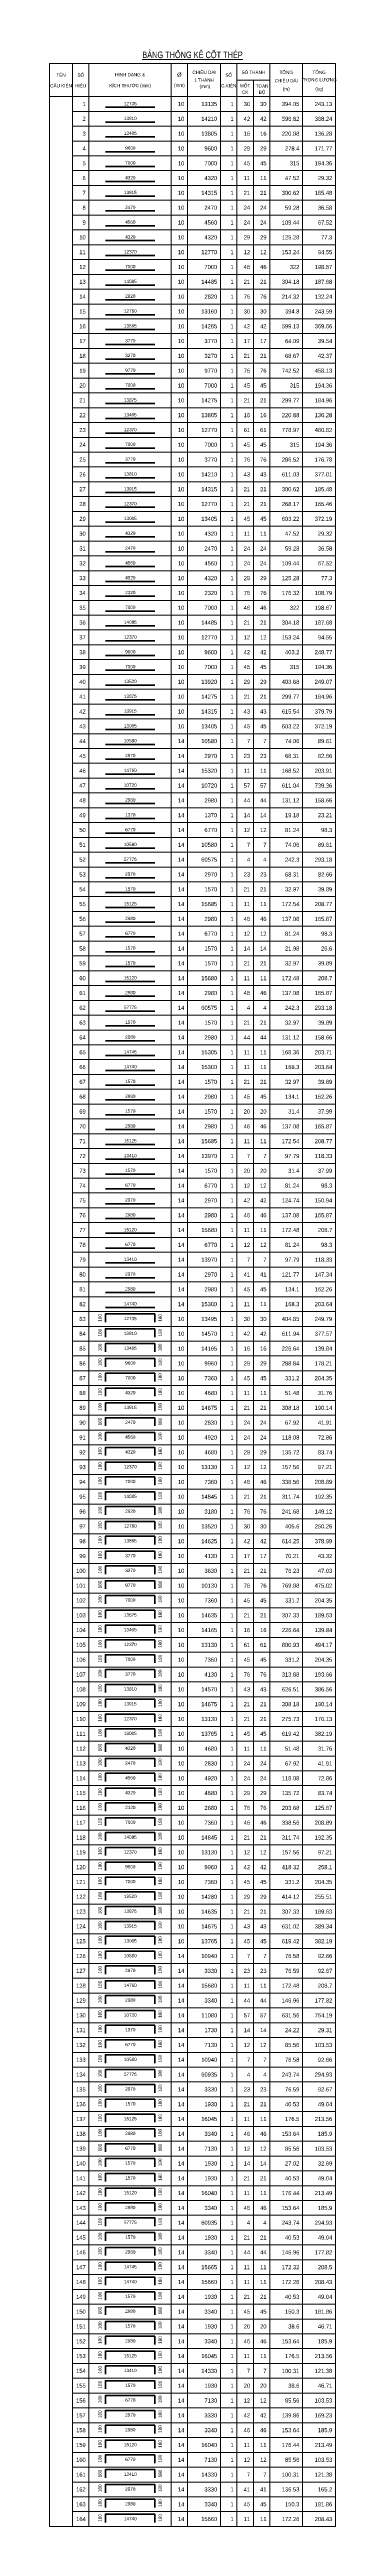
# Model space of a CAD drawing. Header units: millimetres. Extents: x -179076 to 505271, y -35502 to 114955.
# Drawn here: x -34433 to -17028, y -35502 to 114955 of the extents above; entities that cross this region are included whole.
import ezdxf
from ezdxf.enums import TextEntityAlignment as Align

# ---------------------------------------------------------------- set-up
doc = ezdxf.new("R2010")
doc.units = ezdxf.units.MM
for name, color, linetype, lineweight in [('NDC_S_REBAR', 4, 'Continuous', 35), ('NDC_S_VN TEXT', 7, 'Continuous', 20), ('NDC_Table', 3, 'Continuous', 20)]:
    doc.layers.add(name, color=color, linetype=linetype, lineweight=lineweight)
doc.styles.add('ARIAL', font='arial.ttf', dxfattribs={"width": 0.8})

# ---------------------------------------------------------------- blocks, each defined once
blk = doc.blocks.new('Tieude')
at = {"layer": 'NDC_Table'}
for p, q in [((0, 2000), (0, 0)), ((0, 2000), (17405, 2000)), ((1405, 2000), (1405, 0)), ((2405, 2000), (2405, 0)), ((7405, 2000), (7405, 0)), ((8405, 2000), (8405, 0)), ((10405, 2000), (10405, 0)), ((11405, 1000), (11405, 2000)), ((13405, 2000), (13405, 0)), ((15405, 2000), (15405, 0)), ((17405, 2000), (17405, 0)), ((0, 0), (17405, 0)), ((11405, 1000), (13405, 1000)), ((11405, 1000), (11405, 0)), ((12405, 1000), (12405, 0))]:
    blk.add_line(p, q, dxfattribs=at)
at = {"layer": 'NDC_S_VN TEXT', "style": 'ARIAL', "width": 0.8}
for s, height, p in [('%%UBẢNG THỐNG KÊ CỐT THÉP', 400, (8703, 2594)), ('CHIỀU DÀI', 200, (9405, 1500)), ('SỐ THANH', 200, (12405, 1500)), ('TỔNG', 200, (14405, 1500)), ('TỔNG', 200, (16405, 1500)), ('CẤU KIỆN', 200, (705, 667)), ('TÊN', 200, (705, 1333)), ('HIỆU', 200, (1905, 667)), ('SỐ', 200, (1905, 1333)), ('KÍCH THƯỚC (mm)', 200, (4905, 667)), ('HÌNH DẠNG &', 200, (4905, 1333)), ('(mm)', 200, (7905, 667)), ('%%C', 250, (7905, 1333)), ('1 THANH', 200, (9405, 1000)), ('(mm)', 200, (9455, 599)), ('C.KIỆN', 200, (10905, 667)), ('SỐ', 200, (10905, 1333)), ('MỘT', 200, (11905, 667)), ('CK', 200, (11905, 264)), ('TOÀN', 200, (12935, 667)), ('BỘ', 200, (12935, 271)), ('CHIỀU DÀI', 200, (14405, 1000)), ('(m)', 200, (14405, 443)), ('TRỌNG LƯỢNG', 200, (16405, 1000)), ('(kg)', 200, (16418, 443))]:
    blk.add_text(s, height=height, dxfattribs=at).set_placement(p, align=Align.MIDDLE)
blk = doc.blocks.new('dang01')
at = {"layer": 'NDC_S_REBAR'}
blk.add_line((3405, -650), (6405, -650), dxfattribs=at)
at = {"layer": 'NDC_Table'}
for p, q in [((0, 0), (0, -900)), ((1405, 0), (1405, -900)), ((2405, 0), (2405, -900)), ((7405, 0), (7405, -900)), ((8405, 0), (8405, -900)), ((10405, 0), (10405, -900)), ((11405, 0), (11405, -900)), ((12405, 0), (12405, -900)), ((13405, 0), (13405, -900)), ((15405, 0), (15405, -900)), ((17405, 0), (17405, -900)), ((1405, -900), (17405, -900))]:
    blk.add_line(p, q, dxfattribs=at)
at = {"layer": 'NDC_S_VN TEXT', "style": 'ARIAL'}
for p in [(2205, -450), (8205, -450), (10205, -450), (11205, -450), (12205, -450), (13205, -450), (15205, -450), (17205, -450)]:
    blk.add_attdef('D03', text='', height=250, dxfattribs=at).set_placement(p, align=Align.MIDDLE_RIGHT)
blk.add_attdef('00000000', text='', height=200, dxfattribs=at).set_placement((4920, -425), align=Align.MIDDLE_CENTER)
blk = doc.blocks.new('dang04')
at = {"layer": 'NDC_S_REBAR'}
blk.add_lwpolyline([(3405, -650), (3405, -150), (6405, -150), (6405, -650)], dxfattribs=at)
at = {"layer": 'NDC_Table'}
for p, q in [((0, 0), (0, -900)), ((1405, 0), (1405, -900)), ((2405, 0), (2405, -900)), ((7405, 0), (7405, -900)), ((8405, 0), (8405, -900)), ((10405, 0), (10405, -900)), ((11405, 0), (11405, -900)), ((12405, 0), (12405, -900)), ((13405, 0), (13405, -900)), ((15405, 0), (15405, -900)), ((17405, 0), (17405, -900)), ((1405, -900), (17405, -900))]:
    blk.add_line(p, q, dxfattribs=at)
at = {"layer": 'NDC_S_VN TEXT', "style": 'ARIAL'}
for p in [(2205, -450), (8205, -450), (10205, -450), (11205, -450), (12205, -450), (13205, -450), (15205, -450), (17205, -450)]:
    blk.add_attdef('D03', text='', height=250, dxfattribs=at).set_placement(p, align=Align.MIDDLE_RIGHT)
for p in [(3073, -150), (6733, -150)]:
    blk.add_attdef('D03', text='', height=200, rotation=90, dxfattribs=at).set_placement(p, align=Align.MIDDLE_RIGHT)
blk.add_attdef('D03', text='', height=200, dxfattribs=at).set_placement((4920, -425), align=Align.MIDDLE_CENTER)

msp = doc.modelspace()

# ---------------------------------------------------------------- linework, layer by layer
at = {"layer": 'NDC_Table'}
msp.add_line((-34433.5, -35502.3), (-33028.2, -35502.3), dxfattribs=at)

# ---------------------------------------------------------------- block references
msp.add_blockref('Tieude', (-34433.5, 112097.7), dxfattribs=at)
ref = msp.add_blockref('dang01', (-34433.5, 112097.7), dxfattribs=at)
ref.add_attrib('D03', '1', dxfattribs={"layer": 'NDC_S_VN TEXT', "height": 250, "style": 'ARIAL'}).set_placement((-32228.2, 111647.7), align=Align.MIDDLE_RIGHT)
ref.add_attrib('00000000', '12735', dxfattribs={"layer": 'NDC_S_VN TEXT', "height": 200, "style": 'ARIAL'}).set_placement((-29513.9, 111673), align=Align.MIDDLE_CENTER)
ref.add_attrib('D03', '10', dxfattribs={"layer": 'NDC_S_VN TEXT', "height": 250, "style": 'ARIAL'}).set_placement((-26228.2, 111647.7), align=Align.MIDDLE_RIGHT)
ref.add_attrib('D03', '13135', dxfattribs={"layer": 'NDC_S_VN TEXT', "height": 250, "style": 'ARIAL'}).set_placement((-24228.2, 111647.7), align=Align.MIDDLE_RIGHT)
ref.add_attrib('D03', '1', dxfattribs={"layer": 'NDC_S_VN TEXT', "height": 250, "style": 'ARIAL'}).set_placement((-23228.2, 111647.7), align=Align.MIDDLE_RIGHT)
ref.add_attrib('D03', '30', dxfattribs={"layer": 'NDC_S_VN TEXT', "height": 250, "style": 'ARIAL'}).set_placement((-22228.2, 111647.7), align=Align.MIDDLE_RIGHT)
ref.add_attrib('D03', '30', dxfattribs={"layer": 'NDC_S_VN TEXT', "height": 250, "style": 'ARIAL'}).set_placement((-21228.2, 111648.1), align=Align.MIDDLE_RIGHT)
ref.add_attrib('D03', '394.05', dxfattribs={"layer": 'NDC_S_VN TEXT', "height": 250, "style": 'ARIAL'}).set_placement((-19228.2, 111647.7), align=Align.MIDDLE_RIGHT)
ref.add_attrib('D03', '243.13', dxfattribs={"layer": 'NDC_S_VN TEXT', "height": 250, "style": 'ARIAL'}).set_placement((-17228.2, 111647.7), align=Align.MIDDLE_RIGHT)
ref = msp.add_blockref('dang01', (-34433.5, 111197.7), dxfattribs=at)
ref.add_attrib('D03', '2', dxfattribs={"layer": 'NDC_S_VN TEXT', "height": 250, "style": 'ARIAL'}).set_placement((-32228.2, 110747.7), align=Align.MIDDLE_RIGHT)
ref.add_attrib('00000000', '13810', dxfattribs={"layer": 'NDC_S_VN TEXT', "height": 200, "style": 'ARIAL'}).set_placement((-29513.9, 110773), align=Align.MIDDLE_CENTER)
ref.add_attrib('D03', '10', dxfattribs={"layer": 'NDC_S_VN TEXT', "height": 250, "style": 'ARIAL'}).set_placement((-26228.2, 110747.7), align=Align.MIDDLE_RIGHT)
ref.add_attrib('D03', '14210', dxfattribs={"layer": 'NDC_S_VN TEXT', "height": 250, "style": 'ARIAL'}).set_placement((-24228.2, 110747.7), align=Align.MIDDLE_RIGHT)
ref.add_attrib('D03', '1', dxfattribs={"layer": 'NDC_S_VN TEXT', "height": 250, "style": 'ARIAL'}).set_placement((-23228.2, 110747.7), align=Align.MIDDLE_RIGHT)
ref.add_attrib('D03', '42', dxfattribs={"layer": 'NDC_S_VN TEXT', "height": 250, "style": 'ARIAL'}).set_placement((-22228.2, 110747.7), align=Align.MIDDLE_RIGHT)
ref.add_attrib('D03', '42', dxfattribs={"layer": 'NDC_S_VN TEXT', "height": 250, "style": 'ARIAL'}).set_placement((-21228.2, 110748.1), align=Align.MIDDLE_RIGHT)
ref.add_attrib('D03', '596.82', dxfattribs={"layer": 'NDC_S_VN TEXT', "height": 250, "style": 'ARIAL'}).set_placement((-19228.2, 110747.7), align=Align.MIDDLE_RIGHT)
ref.add_attrib('D03', '368.24', dxfattribs={"layer": 'NDC_S_VN TEXT', "height": 250, "style": 'ARIAL'}).set_placement((-17228.2, 110747.7), align=Align.MIDDLE_RIGHT)
ref = msp.add_blockref('dang01', (-34433.5, 110297.7), dxfattribs=at)
ref.add_attrib('D03', '3', dxfattribs={"layer": 'NDC_S_VN TEXT', "height": 250, "style": 'ARIAL'}).set_placement((-32228.2, 109847.7), align=Align.MIDDLE_RIGHT)
ref.add_attrib('00000000', '13405', dxfattribs={"layer": 'NDC_S_VN TEXT', "height": 200, "style": 'ARIAL'}).set_placement((-29513.9, 109873), align=Align.MIDDLE_CENTER)
ref.add_attrib('D03', '10', dxfattribs={"layer": 'NDC_S_VN TEXT', "height": 250, "style": 'ARIAL'}).set_placement((-26228.2, 109847.7), align=Align.MIDDLE_RIGHT)
ref.add_attrib('D03', '13805', dxfattribs={"layer": 'NDC_S_VN TEXT', "height": 250, "style": 'ARIAL'}).set_placement((-24228.2, 109847.7), align=Align.MIDDLE_RIGHT)
ref.add_attrib('D03', '1', dxfattribs={"layer": 'NDC_S_VN TEXT', "height": 250, "style": 'ARIAL'}).set_placement((-23228.2, 109847.7), align=Align.MIDDLE_RIGHT)
ref.add_attrib('D03', '16', dxfattribs={"layer": 'NDC_S_VN TEXT', "height": 250, "style": 'ARIAL'}).set_placement((-22228.2, 109847.7), align=Align.MIDDLE_RIGHT)
ref.add_attrib('D03', '16', dxfattribs={"layer": 'NDC_S_VN TEXT', "height": 250, "style": 'ARIAL'}).set_placement((-21228.2, 109848.1), align=Align.MIDDLE_RIGHT)
ref.add_attrib('D03', '220.88', dxfattribs={"layer": 'NDC_S_VN TEXT', "height": 250, "style": 'ARIAL'}).set_placement((-19228.2, 109847.7), align=Align.MIDDLE_RIGHT)
ref.add_attrib('D03', '136.28', dxfattribs={"layer": 'NDC_S_VN TEXT', "height": 250, "style": 'ARIAL'}).set_placement((-17228.2, 109847.7), align=Align.MIDDLE_RIGHT)
ref = msp.add_blockref('dang01', (-34433.5, 109397.7), dxfattribs=at)
ref.add_attrib('D03', '4', dxfattribs={"layer": 'NDC_S_VN TEXT', "height": 250, "style": 'ARIAL'}).set_placement((-32228.2, 108947.7), align=Align.MIDDLE_RIGHT)
ref.add_attrib('00000000', '9600', dxfattribs={"layer": 'NDC_S_VN TEXT', "height": 200, "style": 'ARIAL'}).set_placement((-29513.9, 108973), align=Align.MIDDLE_CENTER)
ref.add_attrib('D03', '10', dxfattribs={"layer": 'NDC_S_VN TEXT', "height": 250, "style": 'ARIAL'}).set_placement((-26228.2, 108947.7), align=Align.MIDDLE_RIGHT)
ref.add_attrib('D03', '9600', dxfattribs={"layer": 'NDC_S_VN TEXT', "height": 250, "style": 'ARIAL'}).set_placement((-24228.2, 108947.7), align=Align.MIDDLE_RIGHT)
ref.add_attrib('D03', '1', dxfattribs={"layer": 'NDC_S_VN TEXT', "height": 250, "style": 'ARIAL'}).set_placement((-23228.2, 108947.7), align=Align.MIDDLE_RIGHT)
ref.add_attrib('D03', '29', dxfattribs={"layer": 'NDC_S_VN TEXT', "height": 250, "style": 'ARIAL'}).set_placement((-22228.2, 108947.7), align=Align.MIDDLE_RIGHT)
ref.add_attrib('D03', '29', dxfattribs={"layer": 'NDC_S_VN TEXT', "height": 250, "style": 'ARIAL'}).set_placement((-21228.2, 108948.1), align=Align.MIDDLE_RIGHT)
ref.add_attrib('D03', '278.4', dxfattribs={"layer": 'NDC_S_VN TEXT', "height": 250, "style": 'ARIAL'}).set_placement((-19228.2, 108947.7), align=Align.MIDDLE_RIGHT)
ref.add_attrib('D03', '171.77', dxfattribs={"layer": 'NDC_S_VN TEXT', "height": 250, "style": 'ARIAL'}).set_placement((-17228.2, 108947.7), align=Align.MIDDLE_RIGHT)
ref = msp.add_blockref('dang01', (-34433.5, 108497.7), dxfattribs=at)
ref.add_attrib('D03', '5', dxfattribs={"layer": 'NDC_S_VN TEXT', "height": 250, "style": 'ARIAL'}).set_placement((-32228.2, 108047.7), align=Align.MIDDLE_RIGHT)
ref.add_attrib('00000000', '7000', dxfattribs={"layer": 'NDC_S_VN TEXT', "height": 200, "style": 'ARIAL'}).set_placement((-29513.9, 108073), align=Align.MIDDLE_CENTER)
ref.add_attrib('D03', '10', dxfattribs={"layer": 'NDC_S_VN TEXT', "height": 250, "style": 'ARIAL'}).set_placement((-26228.2, 108047.7), align=Align.MIDDLE_RIGHT)
ref.add_attrib('D03', '7000', dxfattribs={"layer": 'NDC_S_VN TEXT', "height": 250, "style": 'ARIAL'}).set_placement((-24228.2, 108047.7), align=Align.MIDDLE_RIGHT)
ref.add_attrib('D03', '1', dxfattribs={"layer": 'NDC_S_VN TEXT', "height": 250, "style": 'ARIAL'}).set_placement((-23228.2, 108047.7), align=Align.MIDDLE_RIGHT)
ref.add_attrib('D03', '45', dxfattribs={"layer": 'NDC_S_VN TEXT', "height": 250, "style": 'ARIAL'}).set_placement((-22228.2, 108047.7), align=Align.MIDDLE_RIGHT)
ref.add_attrib('D03', '45', dxfattribs={"layer": 'NDC_S_VN TEXT', "height": 250, "style": 'ARIAL'}).set_placement((-21228.2, 108048.1), align=Align.MIDDLE_RIGHT)
ref.add_attrib('D03', '315', dxfattribs={"layer": 'NDC_S_VN TEXT', "height": 250, "style": 'ARIAL'}).set_placement((-19228.2, 108047.7), align=Align.MIDDLE_RIGHT)
ref.add_attrib('D03', '194.36', dxfattribs={"layer": 'NDC_S_VN TEXT', "height": 250, "style": 'ARIAL'}).set_placement((-17228.2, 108047.7), align=Align.MIDDLE_RIGHT)
ref = msp.add_blockref('dang01', (-34433.5, 107597.7), dxfattribs=at)
ref.add_attrib('D03', '6', dxfattribs={"layer": 'NDC_S_VN TEXT', "height": 250, "style": 'ARIAL'}).set_placement((-32228.2, 107147.7), align=Align.MIDDLE_RIGHT)
ref.add_attrib('00000000', '4320', dxfattribs={"layer": 'NDC_S_VN TEXT', "height": 200, "style": 'ARIAL'}).set_placement((-29513.9, 107173), align=Align.MIDDLE_CENTER)
ref.add_attrib('D03', '10', dxfattribs={"layer": 'NDC_S_VN TEXT', "height": 250, "style": 'ARIAL'}).set_placement((-26228.2, 107147.7), align=Align.MIDDLE_RIGHT)
ref.add_attrib('D03', '4320', dxfattribs={"layer": 'NDC_S_VN TEXT', "height": 250, "style": 'ARIAL'}).set_placement((-24228.2, 107147.7), align=Align.MIDDLE_RIGHT)
ref.add_attrib('D03', '1', dxfattribs={"layer": 'NDC_S_VN TEXT', "height": 250, "style": 'ARIAL'}).set_placement((-23228.2, 107147.7), align=Align.MIDDLE_RIGHT)
ref.add_attrib('D03', '11', dxfattribs={"layer": 'NDC_S_VN TEXT', "height": 250, "style": 'ARIAL'}).set_placement((-22228.2, 107147.7), align=Align.MIDDLE_RIGHT)
ref.add_attrib('D03', '11', dxfattribs={"layer": 'NDC_S_VN TEXT', "height": 250, "style": 'ARIAL'}).set_placement((-21228.2, 107148.1), align=Align.MIDDLE_RIGHT)
ref.add_attrib('D03', '47.52', dxfattribs={"layer": 'NDC_S_VN TEXT', "height": 250, "style": 'ARIAL'}).set_placement((-19228.2, 107147.7), align=Align.MIDDLE_RIGHT)
ref.add_attrib('D03', '29.32', dxfattribs={"layer": 'NDC_S_VN TEXT', "height": 250, "style": 'ARIAL'}).set_placement((-17228.2, 107147.7), align=Align.MIDDLE_RIGHT)
ref = msp.add_blockref('dang01', (-34433.5, 106697.7), dxfattribs=at)
ref.add_attrib('D03', '7', dxfattribs={"layer": 'NDC_S_VN TEXT', "height": 250, "style": 'ARIAL'}).set_placement((-32228.2, 106247.7), align=Align.MIDDLE_RIGHT)
ref.add_attrib('00000000', '13915', dxfattribs={"layer": 'NDC_S_VN TEXT', "height": 200, "style": 'ARIAL'}).set_placement((-29513.9, 106273), align=Align.MIDDLE_CENTER)
ref.add_attrib('D03', '10', dxfattribs={"layer": 'NDC_S_VN TEXT', "height": 250, "style": 'ARIAL'}).set_placement((-26228.2, 106247.7), align=Align.MIDDLE_RIGHT)
ref.add_attrib('D03', '14315', dxfattribs={"layer": 'NDC_S_VN TEXT', "height": 250, "style": 'ARIAL'}).set_placement((-24228.2, 106247.7), align=Align.MIDDLE_RIGHT)
ref.add_attrib('D03', '1', dxfattribs={"layer": 'NDC_S_VN TEXT', "height": 250, "style": 'ARIAL'}).set_placement((-23228.2, 106247.7), align=Align.MIDDLE_RIGHT)
ref.add_attrib('D03', '21', dxfattribs={"layer": 'NDC_S_VN TEXT', "height": 250, "style": 'ARIAL'}).set_placement((-22228.2, 106247.7), align=Align.MIDDLE_RIGHT)
ref.add_attrib('D03', '21', dxfattribs={"layer": 'NDC_S_VN TEXT', "height": 250, "style": 'ARIAL'}).set_placement((-21228.2, 106248.1), align=Align.MIDDLE_RIGHT)
ref.add_attrib('D03', '300.62', dxfattribs={"layer": 'NDC_S_VN TEXT', "height": 250, "style": 'ARIAL'}).set_placement((-19228.2, 106247.7), align=Align.MIDDLE_RIGHT)
ref.add_attrib('D03', '185.48', dxfattribs={"layer": 'NDC_S_VN TEXT', "height": 250, "style": 'ARIAL'}).set_placement((-17228.2, 106247.7), align=Align.MIDDLE_RIGHT)
ref = msp.add_blockref('dang01', (-34433.5, 105797.7), dxfattribs=at)
ref.add_attrib('D03', '8', dxfattribs={"layer": 'NDC_S_VN TEXT', "height": 250, "style": 'ARIAL'}).set_placement((-32228.2, 105347.7), align=Align.MIDDLE_RIGHT)
ref.add_attrib('00000000', '2470', dxfattribs={"layer": 'NDC_S_VN TEXT', "height": 200, "style": 'ARIAL'}).set_placement((-29513.9, 105373), align=Align.MIDDLE_CENTER)
ref.add_attrib('D03', '10', dxfattribs={"layer": 'NDC_S_VN TEXT', "height": 250, "style": 'ARIAL'}).set_placement((-26228.2, 105347.7), align=Align.MIDDLE_RIGHT)
ref.add_attrib('D03', '2470', dxfattribs={"layer": 'NDC_S_VN TEXT', "height": 250, "style": 'ARIAL'}).set_placement((-24228.2, 105347.7), align=Align.MIDDLE_RIGHT)
ref.add_attrib('D03', '1', dxfattribs={"layer": 'NDC_S_VN TEXT', "height": 250, "style": 'ARIAL'}).set_placement((-23228.2, 105347.7), align=Align.MIDDLE_RIGHT)
ref.add_attrib('D03', '24', dxfattribs={"layer": 'NDC_S_VN TEXT', "height": 250, "style": 'ARIAL'}).set_placement((-22228.2, 105347.7), align=Align.MIDDLE_RIGHT)
ref.add_attrib('D03', '24', dxfattribs={"layer": 'NDC_S_VN TEXT', "height": 250, "style": 'ARIAL'}).set_placement((-21228.2, 105348.1), align=Align.MIDDLE_RIGHT)
ref.add_attrib('D03', '59.28', dxfattribs={"layer": 'NDC_S_VN TEXT', "height": 250, "style": 'ARIAL'}).set_placement((-19228.2, 105347.7), align=Align.MIDDLE_RIGHT)
ref.add_attrib('D03', '36.58', dxfattribs={"layer": 'NDC_S_VN TEXT', "height": 250, "style": 'ARIAL'}).set_placement((-17228.2, 105347.7), align=Align.MIDDLE_RIGHT)
ref = msp.add_blockref('dang01', (-34433.5, 104897.7), dxfattribs=at)
ref.add_attrib('D03', '9', dxfattribs={"layer": 'NDC_S_VN TEXT', "height": 250, "style": 'ARIAL'}).set_placement((-32228.2, 104447.7), align=Align.MIDDLE_RIGHT)
ref.add_attrib('00000000', '4560', dxfattribs={"layer": 'NDC_S_VN TEXT', "height": 200, "style": 'ARIAL'}).set_placement((-29513.9, 104473), align=Align.MIDDLE_CENTER)
ref.add_attrib('D03', '10', dxfattribs={"layer": 'NDC_S_VN TEXT', "height": 250, "style": 'ARIAL'}).set_placement((-26228.2, 104447.7), align=Align.MIDDLE_RIGHT)
ref.add_attrib('D03', '4560', dxfattribs={"layer": 'NDC_S_VN TEXT', "height": 250, "style": 'ARIAL'}).set_placement((-24228.2, 104447.7), align=Align.MIDDLE_RIGHT)
ref.add_attrib('D03', '1', dxfattribs={"layer": 'NDC_S_VN TEXT', "height": 250, "style": 'ARIAL'}).set_placement((-23228.2, 104447.7), align=Align.MIDDLE_RIGHT)
ref.add_attrib('D03', '24', dxfattribs={"layer": 'NDC_S_VN TEXT', "height": 250, "style": 'ARIAL'}).set_placement((-22228.2, 104447.7), align=Align.MIDDLE_RIGHT)
ref.add_attrib('D03', '24', dxfattribs={"layer": 'NDC_S_VN TEXT', "height": 250, "style": 'ARIAL'}).set_placement((-21228.2, 104448.1), align=Align.MIDDLE_RIGHT)
ref.add_attrib('D03', '109.44', dxfattribs={"layer": 'NDC_S_VN TEXT', "height": 250, "style": 'ARIAL'}).set_placement((-19228.2, 104447.7), align=Align.MIDDLE_RIGHT)
ref.add_attrib('D03', '67.52', dxfattribs={"layer": 'NDC_S_VN TEXT', "height": 250, "style": 'ARIAL'}).set_placement((-17228.2, 104447.7), align=Align.MIDDLE_RIGHT)
ref = msp.add_blockref('dang01', (-34433.5, 103997.7), dxfattribs=at)
ref.add_attrib('D03', '10', dxfattribs={"layer": 'NDC_S_VN TEXT', "height": 250, "style": 'ARIAL'}).set_placement((-32228.2, 103547.7), align=Align.MIDDLE_RIGHT)
ref.add_attrib('00000000', '4320', dxfattribs={"layer": 'NDC_S_VN TEXT', "height": 200, "style": 'ARIAL'}).set_placement((-29513.9, 103573), align=Align.MIDDLE_CENTER)
ref.add_attrib('D03', '10', dxfattribs={"layer": 'NDC_S_VN TEXT', "height": 250, "style": 'ARIAL'}).set_placement((-26228.2, 103547.7), align=Align.MIDDLE_RIGHT)
ref.add_attrib('D03', '4320', dxfattribs={"layer": 'NDC_S_VN TEXT', "height": 250, "style": 'ARIAL'}).set_placement((-24228.2, 103547.7), align=Align.MIDDLE_RIGHT)
ref.add_attrib('D03', '1', dxfattribs={"layer": 'NDC_S_VN TEXT', "height": 250, "style": 'ARIAL'}).set_placement((-23228.2, 103547.7), align=Align.MIDDLE_RIGHT)
ref.add_attrib('D03', '29', dxfattribs={"layer": 'NDC_S_VN TEXT', "height": 250, "style": 'ARIAL'}).set_placement((-22228.2, 103547.7), align=Align.MIDDLE_RIGHT)
ref.add_attrib('D03', '29', dxfattribs={"layer": 'NDC_S_VN TEXT', "height": 250, "style": 'ARIAL'}).set_placement((-21228.2, 103548.1), align=Align.MIDDLE_RIGHT)
ref.add_attrib('D03', '125.28', dxfattribs={"layer": 'NDC_S_VN TEXT', "height": 250, "style": 'ARIAL'}).set_placement((-19228.2, 103547.7), align=Align.MIDDLE_RIGHT)
ref.add_attrib('D03', '77.3', dxfattribs={"layer": 'NDC_S_VN TEXT', "height": 250, "style": 'ARIAL'}).set_placement((-17228.2, 103547.7), align=Align.MIDDLE_RIGHT)
ref = msp.add_blockref('dang01', (-34433.5, 103097.7), dxfattribs=at)
ref.add_attrib('D03', '11', dxfattribs={"layer": 'NDC_S_VN TEXT', "height": 250, "style": 'ARIAL'}).set_placement((-32228.2, 102647.7), align=Align.MIDDLE_RIGHT)
ref.add_attrib('00000000', '12370', dxfattribs={"layer": 'NDC_S_VN TEXT', "height": 200, "style": 'ARIAL'}).set_placement((-29513.9, 102673), align=Align.MIDDLE_CENTER)
ref.add_attrib('D03', '10', dxfattribs={"layer": 'NDC_S_VN TEXT', "height": 250, "style": 'ARIAL'}).set_placement((-26228.2, 102647.7), align=Align.MIDDLE_RIGHT)
ref.add_attrib('D03', '12770', dxfattribs={"layer": 'NDC_S_VN TEXT', "height": 250, "style": 'ARIAL'}).set_placement((-24228.2, 102647.7), align=Align.MIDDLE_RIGHT)
ref.add_attrib('D03', '1', dxfattribs={"layer": 'NDC_S_VN TEXT', "height": 250, "style": 'ARIAL'}).set_placement((-23228.2, 102647.7), align=Align.MIDDLE_RIGHT)
ref.add_attrib('D03', '12', dxfattribs={"layer": 'NDC_S_VN TEXT', "height": 250, "style": 'ARIAL'}).set_placement((-22228.2, 102647.7), align=Align.MIDDLE_RIGHT)
ref.add_attrib('D03', '12', dxfattribs={"layer": 'NDC_S_VN TEXT', "height": 250, "style": 'ARIAL'}).set_placement((-21228.2, 102648.1), align=Align.MIDDLE_RIGHT)
ref.add_attrib('D03', '153.24', dxfattribs={"layer": 'NDC_S_VN TEXT', "height": 250, "style": 'ARIAL'}).set_placement((-19228.2, 102647.7), align=Align.MIDDLE_RIGHT)
ref.add_attrib('D03', '94.55', dxfattribs={"layer": 'NDC_S_VN TEXT', "height": 250, "style": 'ARIAL'}).set_placement((-17228.2, 102647.7), align=Align.MIDDLE_RIGHT)
ref = msp.add_blockref('dang01', (-34433.5, 102197.7), dxfattribs=at)
ref.add_attrib('D03', '12', dxfattribs={"layer": 'NDC_S_VN TEXT', "height": 250, "style": 'ARIAL'}).set_placement((-32228.2, 101747.7), align=Align.MIDDLE_RIGHT)
ref.add_attrib('00000000', '7000', dxfattribs={"layer": 'NDC_S_VN TEXT', "height": 200, "style": 'ARIAL'}).set_placement((-29513.9, 101773), align=Align.MIDDLE_CENTER)
ref.add_attrib('D03', '10', dxfattribs={"layer": 'NDC_S_VN TEXT', "height": 250, "style": 'ARIAL'}).set_placement((-26228.2, 101747.7), align=Align.MIDDLE_RIGHT)
ref.add_attrib('D03', '7000', dxfattribs={"layer": 'NDC_S_VN TEXT', "height": 250, "style": 'ARIAL'}).set_placement((-24228.2, 101747.7), align=Align.MIDDLE_RIGHT)
ref.add_attrib('D03', '1', dxfattribs={"layer": 'NDC_S_VN TEXT', "height": 250, "style": 'ARIAL'}).set_placement((-23228.2, 101747.7), align=Align.MIDDLE_RIGHT)
ref.add_attrib('D03', '46', dxfattribs={"layer": 'NDC_S_VN TEXT', "height": 250, "style": 'ARIAL'}).set_placement((-22228.2, 101747.7), align=Align.MIDDLE_RIGHT)
ref.add_attrib('D03', '46', dxfattribs={"layer": 'NDC_S_VN TEXT', "height": 250, "style": 'ARIAL'}).set_placement((-21228.2, 101748.1), align=Align.MIDDLE_RIGHT)
ref.add_attrib('D03', '322', dxfattribs={"layer": 'NDC_S_VN TEXT', "height": 250, "style": 'ARIAL'}).set_placement((-19228.2, 101747.7), align=Align.MIDDLE_RIGHT)
ref.add_attrib('D03', '198.67', dxfattribs={"layer": 'NDC_S_VN TEXT', "height": 250, "style": 'ARIAL'}).set_placement((-17228.2, 101747.7), align=Align.MIDDLE_RIGHT)
ref = msp.add_blockref('dang01', (-34433.5, 101297.7), dxfattribs=at)
ref.add_attrib('D03', '13', dxfattribs={"layer": 'NDC_S_VN TEXT', "height": 250, "style": 'ARIAL'}).set_placement((-32228.2, 100847.7), align=Align.MIDDLE_RIGHT)
ref.add_attrib('00000000', '14085', dxfattribs={"layer": 'NDC_S_VN TEXT', "height": 200, "style": 'ARIAL'}).set_placement((-29513.9, 100873), align=Align.MIDDLE_CENTER)
ref.add_attrib('D03', '10', dxfattribs={"layer": 'NDC_S_VN TEXT', "height": 250, "style": 'ARIAL'}).set_placement((-26228.2, 100847.7), align=Align.MIDDLE_RIGHT)
ref.add_attrib('D03', '14485', dxfattribs={"layer": 'NDC_S_VN TEXT', "height": 250, "style": 'ARIAL'}).set_placement((-24228.2, 100847.7), align=Align.MIDDLE_RIGHT)
ref.add_attrib('D03', '1', dxfattribs={"layer": 'NDC_S_VN TEXT', "height": 250, "style": 'ARIAL'}).set_placement((-23228.2, 100847.7), align=Align.MIDDLE_RIGHT)
ref.add_attrib('D03', '21', dxfattribs={"layer": 'NDC_S_VN TEXT', "height": 250, "style": 'ARIAL'}).set_placement((-22228.2, 100847.7), align=Align.MIDDLE_RIGHT)
ref.add_attrib('D03', '21', dxfattribs={"layer": 'NDC_S_VN TEXT', "height": 250, "style": 'ARIAL'}).set_placement((-21228.2, 100848.1), align=Align.MIDDLE_RIGHT)
ref.add_attrib('D03', '304.18', dxfattribs={"layer": 'NDC_S_VN TEXT', "height": 250, "style": 'ARIAL'}).set_placement((-19228.2, 100847.7), align=Align.MIDDLE_RIGHT)
ref.add_attrib('D03', '187.68', dxfattribs={"layer": 'NDC_S_VN TEXT', "height": 250, "style": 'ARIAL'}).set_placement((-17228.2, 100847.7), align=Align.MIDDLE_RIGHT)
ref = msp.add_blockref('dang01', (-34433.5, 100397.7), dxfattribs=at)
ref.add_attrib('D03', '14', dxfattribs={"layer": 'NDC_S_VN TEXT', "height": 250, "style": 'ARIAL'}).set_placement((-32228.2, 99947.7), align=Align.MIDDLE_RIGHT)
ref.add_attrib('00000000', '2820', dxfattribs={"layer": 'NDC_S_VN TEXT', "height": 200, "style": 'ARIAL'}).set_placement((-29513.9, 99973), align=Align.MIDDLE_CENTER)
ref.add_attrib('D03', '10', dxfattribs={"layer": 'NDC_S_VN TEXT', "height": 250, "style": 'ARIAL'}).set_placement((-26228.2, 99947.7), align=Align.MIDDLE_RIGHT)
ref.add_attrib('D03', '2820', dxfattribs={"layer": 'NDC_S_VN TEXT', "height": 250, "style": 'ARIAL'}).set_placement((-24228.2, 99947.7), align=Align.MIDDLE_RIGHT)
ref.add_attrib('D03', '1', dxfattribs={"layer": 'NDC_S_VN TEXT', "height": 250, "style": 'ARIAL'}).set_placement((-23228.2, 99947.7), align=Align.MIDDLE_RIGHT)
ref.add_attrib('D03', '76', dxfattribs={"layer": 'NDC_S_VN TEXT', "height": 250, "style": 'ARIAL'}).set_placement((-22228.2, 99947.7), align=Align.MIDDLE_RIGHT)
ref.add_attrib('D03', '76', dxfattribs={"layer": 'NDC_S_VN TEXT', "height": 250, "style": 'ARIAL'}).set_placement((-21228.2, 99948.1), align=Align.MIDDLE_RIGHT)
ref.add_attrib('D03', '214.32', dxfattribs={"layer": 'NDC_S_VN TEXT', "height": 250, "style": 'ARIAL'}).set_placement((-19228.2, 99947.7), align=Align.MIDDLE_RIGHT)
ref.add_attrib('D03', '132.24', dxfattribs={"layer": 'NDC_S_VN TEXT', "height": 250, "style": 'ARIAL'}).set_placement((-17228.2, 99947.7), align=Align.MIDDLE_RIGHT)
ref = msp.add_blockref('dang01', (-34433.5, 99497.7), dxfattribs=at)
ref.add_attrib('D03', '15', dxfattribs={"layer": 'NDC_S_VN TEXT', "height": 250, "style": 'ARIAL'}).set_placement((-32228.2, 99047.7), align=Align.MIDDLE_RIGHT)
ref.add_attrib('00000000', '12760', dxfattribs={"layer": 'NDC_S_VN TEXT', "height": 200, "style": 'ARIAL'}).set_placement((-29513.9, 99073), align=Align.MIDDLE_CENTER)
ref.add_attrib('D03', '10', dxfattribs={"layer": 'NDC_S_VN TEXT', "height": 250, "style": 'ARIAL'}).set_placement((-26228.2, 99047.7), align=Align.MIDDLE_RIGHT)
ref.add_attrib('D03', '13160', dxfattribs={"layer": 'NDC_S_VN TEXT', "height": 250, "style": 'ARIAL'}).set_placement((-24228.2, 99047.7), align=Align.MIDDLE_RIGHT)
ref.add_attrib('D03', '1', dxfattribs={"layer": 'NDC_S_VN TEXT', "height": 250, "style": 'ARIAL'}).set_placement((-23228.2, 99047.7), align=Align.MIDDLE_RIGHT)
ref.add_attrib('D03', '30', dxfattribs={"layer": 'NDC_S_VN TEXT', "height": 250, "style": 'ARIAL'}).set_placement((-22228.2, 99047.7), align=Align.MIDDLE_RIGHT)
ref.add_attrib('D03', '30', dxfattribs={"layer": 'NDC_S_VN TEXT', "height": 250, "style": 'ARIAL'}).set_placement((-21228.2, 99048.1), align=Align.MIDDLE_RIGHT)
ref.add_attrib('D03', '394.8', dxfattribs={"layer": 'NDC_S_VN TEXT', "height": 250, "style": 'ARIAL'}).set_placement((-19228.2, 99047.7), align=Align.MIDDLE_RIGHT)
ref.add_attrib('D03', '243.59', dxfattribs={"layer": 'NDC_S_VN TEXT', "height": 250, "style": 'ARIAL'}).set_placement((-17228.2, 99047.7), align=Align.MIDDLE_RIGHT)
ref = msp.add_blockref('dang01', (-34433.5, 98597.7), dxfattribs=at)
ref.add_attrib('D03', '16', dxfattribs={"layer": 'NDC_S_VN TEXT', "height": 250, "style": 'ARIAL'}).set_placement((-32228.2, 98147.7), align=Align.MIDDLE_RIGHT)
ref.add_attrib('00000000', '13865', dxfattribs={"layer": 'NDC_S_VN TEXT', "height": 200, "style": 'ARIAL'}).set_placement((-29513.9, 98173), align=Align.MIDDLE_CENTER)
ref.add_attrib('D03', '10', dxfattribs={"layer": 'NDC_S_VN TEXT', "height": 250, "style": 'ARIAL'}).set_placement((-26228.2, 98147.7), align=Align.MIDDLE_RIGHT)
ref.add_attrib('D03', '14265', dxfattribs={"layer": 'NDC_S_VN TEXT', "height": 250, "style": 'ARIAL'}).set_placement((-24228.2, 98147.7), align=Align.MIDDLE_RIGHT)
ref.add_attrib('D03', '1', dxfattribs={"layer": 'NDC_S_VN TEXT', "height": 250, "style": 'ARIAL'}).set_placement((-23228.2, 98147.7), align=Align.MIDDLE_RIGHT)
ref.add_attrib('D03', '42', dxfattribs={"layer": 'NDC_S_VN TEXT', "height": 250, "style": 'ARIAL'}).set_placement((-22228.2, 98147.7), align=Align.MIDDLE_RIGHT)
ref.add_attrib('D03', '42', dxfattribs={"layer": 'NDC_S_VN TEXT', "height": 250, "style": 'ARIAL'}).set_placement((-21228.2, 98148.1), align=Align.MIDDLE_RIGHT)
ref.add_attrib('D03', '599.13', dxfattribs={"layer": 'NDC_S_VN TEXT', "height": 250, "style": 'ARIAL'}).set_placement((-19228.2, 98147.7), align=Align.MIDDLE_RIGHT)
ref.add_attrib('D03', '369.66', dxfattribs={"layer": 'NDC_S_VN TEXT', "height": 250, "style": 'ARIAL'}).set_placement((-17228.2, 98147.7), align=Align.MIDDLE_RIGHT)
ref = msp.add_blockref('dang01', (-34433.5, 97697.7), dxfattribs=at)
ref.add_attrib('D03', '17', dxfattribs={"layer": 'NDC_S_VN TEXT', "height": 250, "style": 'ARIAL'}).set_placement((-32228.2, 97247.7), align=Align.MIDDLE_RIGHT)
ref.add_attrib('00000000', '3770', dxfattribs={"layer": 'NDC_S_VN TEXT', "height": 200, "style": 'ARIAL'}).set_placement((-29513.9, 97273), align=Align.MIDDLE_CENTER)
ref.add_attrib('D03', '10', dxfattribs={"layer": 'NDC_S_VN TEXT', "height": 250, "style": 'ARIAL'}).set_placement((-26228.2, 97247.7), align=Align.MIDDLE_RIGHT)
ref.add_attrib('D03', '3770', dxfattribs={"layer": 'NDC_S_VN TEXT', "height": 250, "style": 'ARIAL'}).set_placement((-24228.2, 97247.7), align=Align.MIDDLE_RIGHT)
ref.add_attrib('D03', '1', dxfattribs={"layer": 'NDC_S_VN TEXT', "height": 250, "style": 'ARIAL'}).set_placement((-23228.2, 97247.7), align=Align.MIDDLE_RIGHT)
ref.add_attrib('D03', '17', dxfattribs={"layer": 'NDC_S_VN TEXT', "height": 250, "style": 'ARIAL'}).set_placement((-22228.2, 97247.7), align=Align.MIDDLE_RIGHT)
ref.add_attrib('D03', '17', dxfattribs={"layer": 'NDC_S_VN TEXT', "height": 250, "style": 'ARIAL'}).set_placement((-21228.2, 97248.1), align=Align.MIDDLE_RIGHT)
ref.add_attrib('D03', '64.09', dxfattribs={"layer": 'NDC_S_VN TEXT', "height": 250, "style": 'ARIAL'}).set_placement((-19228.2, 97247.7), align=Align.MIDDLE_RIGHT)
ref.add_attrib('D03', '39.54', dxfattribs={"layer": 'NDC_S_VN TEXT', "height": 250, "style": 'ARIAL'}).set_placement((-17228.2, 97247.7), align=Align.MIDDLE_RIGHT)
ref = msp.add_blockref('dang01', (-34433.5, 96797.7), dxfattribs=at)
ref.add_attrib('D03', '18', dxfattribs={"layer": 'NDC_S_VN TEXT', "height": 250, "style": 'ARIAL'}).set_placement((-32228.2, 96347.7), align=Align.MIDDLE_RIGHT)
ref.add_attrib('00000000', '3270', dxfattribs={"layer": 'NDC_S_VN TEXT', "height": 200, "style": 'ARIAL'}).set_placement((-29513.9, 96373), align=Align.MIDDLE_CENTER)
ref.add_attrib('D03', '10', dxfattribs={"layer": 'NDC_S_VN TEXT', "height": 250, "style": 'ARIAL'}).set_placement((-26228.2, 96347.7), align=Align.MIDDLE_RIGHT)
ref.add_attrib('D03', '3270', dxfattribs={"layer": 'NDC_S_VN TEXT', "height": 250, "style": 'ARIAL'}).set_placement((-24228.2, 96347.7), align=Align.MIDDLE_RIGHT)
ref.add_attrib('D03', '1', dxfattribs={"layer": 'NDC_S_VN TEXT', "height": 250, "style": 'ARIAL'}).set_placement((-23228.2, 96347.7), align=Align.MIDDLE_RIGHT)
ref.add_attrib('D03', '21', dxfattribs={"layer": 'NDC_S_VN TEXT', "height": 250, "style": 'ARIAL'}).set_placement((-22228.2, 96347.7), align=Align.MIDDLE_RIGHT)
ref.add_attrib('D03', '21', dxfattribs={"layer": 'NDC_S_VN TEXT', "height": 250, "style": 'ARIAL'}).set_placement((-21228.2, 96348.1), align=Align.MIDDLE_RIGHT)
ref.add_attrib('D03', '68.67', dxfattribs={"layer": 'NDC_S_VN TEXT', "height": 250, "style": 'ARIAL'}).set_placement((-19228.2, 96347.7), align=Align.MIDDLE_RIGHT)
ref.add_attrib('D03', '42.37', dxfattribs={"layer": 'NDC_S_VN TEXT', "height": 250, "style": 'ARIAL'}).set_placement((-17228.2, 96347.7), align=Align.MIDDLE_RIGHT)
ref = msp.add_blockref('dang01', (-34433.5, 95897.7), dxfattribs=at)
ref.add_attrib('D03', '19', dxfattribs={"layer": 'NDC_S_VN TEXT', "height": 250, "style": 'ARIAL'}).set_placement((-32228.2, 95447.7), align=Align.MIDDLE_RIGHT)
ref.add_attrib('00000000', '9770', dxfattribs={"layer": 'NDC_S_VN TEXT', "height": 200, "style": 'ARIAL'}).set_placement((-29513.9, 95473), align=Align.MIDDLE_CENTER)
ref.add_attrib('D03', '10', dxfattribs={"layer": 'NDC_S_VN TEXT', "height": 250, "style": 'ARIAL'}).set_placement((-26228.2, 95447.7), align=Align.MIDDLE_RIGHT)
ref.add_attrib('D03', '9770', dxfattribs={"layer": 'NDC_S_VN TEXT', "height": 250, "style": 'ARIAL'}).set_placement((-24228.2, 95447.7), align=Align.MIDDLE_RIGHT)
ref.add_attrib('D03', '1', dxfattribs={"layer": 'NDC_S_VN TEXT', "height": 250, "style": 'ARIAL'}).set_placement((-23228.2, 95447.7), align=Align.MIDDLE_RIGHT)
ref.add_attrib('D03', '76', dxfattribs={"layer": 'NDC_S_VN TEXT', "height": 250, "style": 'ARIAL'}).set_placement((-22228.2, 95447.7), align=Align.MIDDLE_RIGHT)
ref.add_attrib('D03', '76', dxfattribs={"layer": 'NDC_S_VN TEXT', "height": 250, "style": 'ARIAL'}).set_placement((-21228.2, 95448.1), align=Align.MIDDLE_RIGHT)
ref.add_attrib('D03', '742.52', dxfattribs={"layer": 'NDC_S_VN TEXT', "height": 250, "style": 'ARIAL'}).set_placement((-19228.2, 95447.7), align=Align.MIDDLE_RIGHT)
ref.add_attrib('D03', '458.13', dxfattribs={"layer": 'NDC_S_VN TEXT', "height": 250, "style": 'ARIAL'}).set_placement((-17228.2, 95447.7), align=Align.MIDDLE_RIGHT)
ref = msp.add_blockref('dang01', (-34433.5, 94997.7), dxfattribs=at)
ref.add_attrib('D03', '20', dxfattribs={"layer": 'NDC_S_VN TEXT', "height": 250, "style": 'ARIAL'}).set_placement((-32228.2, 94547.7), align=Align.MIDDLE_RIGHT)
ref.add_attrib('00000000', '7000', dxfattribs={"layer": 'NDC_S_VN TEXT', "height": 200, "style": 'ARIAL'}).set_placement((-29513.9, 94573), align=Align.MIDDLE_CENTER)
ref.add_attrib('D03', '10', dxfattribs={"layer": 'NDC_S_VN TEXT', "height": 250, "style": 'ARIAL'}).set_placement((-26228.2, 94547.7), align=Align.MIDDLE_RIGHT)
ref.add_attrib('D03', '7000', dxfattribs={"layer": 'NDC_S_VN TEXT', "height": 250, "style": 'ARIAL'}).set_placement((-24228.2, 94547.7), align=Align.MIDDLE_RIGHT)
ref.add_attrib('D03', '1', dxfattribs={"layer": 'NDC_S_VN TEXT', "height": 250, "style": 'ARIAL'}).set_placement((-23228.2, 94547.7), align=Align.MIDDLE_RIGHT)
ref.add_attrib('D03', '45', dxfattribs={"layer": 'NDC_S_VN TEXT', "height": 250, "style": 'ARIAL'}).set_placement((-22228.2, 94547.7), align=Align.MIDDLE_RIGHT)
ref.add_attrib('D03', '45', dxfattribs={"layer": 'NDC_S_VN TEXT', "height": 250, "style": 'ARIAL'}).set_placement((-21228.2, 94548.1), align=Align.MIDDLE_RIGHT)
ref.add_attrib('D03', '315', dxfattribs={"layer": 'NDC_S_VN TEXT', "height": 250, "style": 'ARIAL'}).set_placement((-19228.2, 94547.7), align=Align.MIDDLE_RIGHT)
ref.add_attrib('D03', '194.36', dxfattribs={"layer": 'NDC_S_VN TEXT', "height": 250, "style": 'ARIAL'}).set_placement((-17228.2, 94547.7), align=Align.MIDDLE_RIGHT)
ref = msp.add_blockref('dang01', (-34433.5, 94097.7), dxfattribs=at)
ref.add_attrib('D03', '21', dxfattribs={"layer": 'NDC_S_VN TEXT', "height": 250, "style": 'ARIAL'}).set_placement((-32228.2, 93647.7), align=Align.MIDDLE_RIGHT)
ref.add_attrib('00000000', '13875', dxfattribs={"layer": 'NDC_S_VN TEXT', "height": 200, "style": 'ARIAL'}).set_placement((-29513.9, 93673), align=Align.MIDDLE_CENTER)
ref.add_attrib('D03', '10', dxfattribs={"layer": 'NDC_S_VN TEXT', "height": 250, "style": 'ARIAL'}).set_placement((-26228.2, 93647.7), align=Align.MIDDLE_RIGHT)
ref.add_attrib('D03', '14275', dxfattribs={"layer": 'NDC_S_VN TEXT', "height": 250, "style": 'ARIAL'}).set_placement((-24228.2, 93647.7), align=Align.MIDDLE_RIGHT)
ref.add_attrib('D03', '1', dxfattribs={"layer": 'NDC_S_VN TEXT', "height": 250, "style": 'ARIAL'}).set_placement((-23228.2, 93647.7), align=Align.MIDDLE_RIGHT)
ref.add_attrib('D03', '21', dxfattribs={"layer": 'NDC_S_VN TEXT', "height": 250, "style": 'ARIAL'}).set_placement((-22228.2, 93647.7), align=Align.MIDDLE_RIGHT)
ref.add_attrib('D03', '21', dxfattribs={"layer": 'NDC_S_VN TEXT', "height": 250, "style": 'ARIAL'}).set_placement((-21228.2, 93648.1), align=Align.MIDDLE_RIGHT)
ref.add_attrib('D03', '299.77', dxfattribs={"layer": 'NDC_S_VN TEXT', "height": 250, "style": 'ARIAL'}).set_placement((-19228.2, 93647.7), align=Align.MIDDLE_RIGHT)
ref.add_attrib('D03', '184.96', dxfattribs={"layer": 'NDC_S_VN TEXT', "height": 250, "style": 'ARIAL'}).set_placement((-17228.2, 93647.7), align=Align.MIDDLE_RIGHT)
ref = msp.add_blockref('dang01', (-34433.5, 93197.7), dxfattribs=at)
ref.add_attrib('D03', '22', dxfattribs={"layer": 'NDC_S_VN TEXT', "height": 250, "style": 'ARIAL'}).set_placement((-32228.2, 92747.7), align=Align.MIDDLE_RIGHT)
ref.add_attrib('00000000', '13405', dxfattribs={"layer": 'NDC_S_VN TEXT', "height": 200, "style": 'ARIAL'}).set_placement((-29513.9, 92773), align=Align.MIDDLE_CENTER)
ref.add_attrib('D03', '10', dxfattribs={"layer": 'NDC_S_VN TEXT', "height": 250, "style": 'ARIAL'}).set_placement((-26228.2, 92747.7), align=Align.MIDDLE_RIGHT)
ref.add_attrib('D03', '13805', dxfattribs={"layer": 'NDC_S_VN TEXT', "height": 250, "style": 'ARIAL'}).set_placement((-24228.2, 92747.7), align=Align.MIDDLE_RIGHT)
ref.add_attrib('D03', '1', dxfattribs={"layer": 'NDC_S_VN TEXT', "height": 250, "style": 'ARIAL'}).set_placement((-23228.2, 92747.7), align=Align.MIDDLE_RIGHT)
ref.add_attrib('D03', '16', dxfattribs={"layer": 'NDC_S_VN TEXT', "height": 250, "style": 'ARIAL'}).set_placement((-22228.2, 92747.7), align=Align.MIDDLE_RIGHT)
ref.add_attrib('D03', '16', dxfattribs={"layer": 'NDC_S_VN TEXT', "height": 250, "style": 'ARIAL'}).set_placement((-21228.2, 92748.1), align=Align.MIDDLE_RIGHT)
ref.add_attrib('D03', '220.88', dxfattribs={"layer": 'NDC_S_VN TEXT', "height": 250, "style": 'ARIAL'}).set_placement((-19228.2, 92747.7), align=Align.MIDDLE_RIGHT)
ref.add_attrib('D03', '136.28', dxfattribs={"layer": 'NDC_S_VN TEXT', "height": 250, "style": 'ARIAL'}).set_placement((-17228.2, 92747.7), align=Align.MIDDLE_RIGHT)
ref = msp.add_blockref('dang01', (-34433.5, 92297.7), dxfattribs=at)
ref.add_attrib('D03', '23', dxfattribs={"layer": 'NDC_S_VN TEXT', "height": 250, "style": 'ARIAL'}).set_placement((-32228.2, 91847.7), align=Align.MIDDLE_RIGHT)
ref.add_attrib('00000000', '12370', dxfattribs={"layer": 'NDC_S_VN TEXT', "height": 200, "style": 'ARIAL'}).set_placement((-29513.9, 91873), align=Align.MIDDLE_CENTER)
ref.add_attrib('D03', '10', dxfattribs={"layer": 'NDC_S_VN TEXT', "height": 250, "style": 'ARIAL'}).set_placement((-26228.2, 91847.7), align=Align.MIDDLE_RIGHT)
ref.add_attrib('D03', '12770', dxfattribs={"layer": 'NDC_S_VN TEXT', "height": 250, "style": 'ARIAL'}).set_placement((-24228.2, 91847.7), align=Align.MIDDLE_RIGHT)
ref.add_attrib('D03', '1', dxfattribs={"layer": 'NDC_S_VN TEXT', "height": 250, "style": 'ARIAL'}).set_placement((-23228.2, 91847.7), align=Align.MIDDLE_RIGHT)
ref.add_attrib('D03', '61', dxfattribs={"layer": 'NDC_S_VN TEXT', "height": 250, "style": 'ARIAL'}).set_placement((-22228.2, 91847.7), align=Align.MIDDLE_RIGHT)
ref.add_attrib('D03', '61', dxfattribs={"layer": 'NDC_S_VN TEXT', "height": 250, "style": 'ARIAL'}).set_placement((-21228.2, 91848.1), align=Align.MIDDLE_RIGHT)
ref.add_attrib('D03', '778.97', dxfattribs={"layer": 'NDC_S_VN TEXT', "height": 250, "style": 'ARIAL'}).set_placement((-19228.2, 91847.7), align=Align.MIDDLE_RIGHT)
ref.add_attrib('D03', '480.62', dxfattribs={"layer": 'NDC_S_VN TEXT', "height": 250, "style": 'ARIAL'}).set_placement((-17228.2, 91847.7), align=Align.MIDDLE_RIGHT)
ref = msp.add_blockref('dang01', (-34433.5, 91397.7), dxfattribs=at)
ref.add_attrib('D03', '24', dxfattribs={"layer": 'NDC_S_VN TEXT', "height": 250, "style": 'ARIAL'}).set_placement((-32228.2, 90947.7), align=Align.MIDDLE_RIGHT)
ref.add_attrib('00000000', '7000', dxfattribs={"layer": 'NDC_S_VN TEXT', "height": 200, "style": 'ARIAL'}).set_placement((-29513.9, 90973), align=Align.MIDDLE_CENTER)
ref.add_attrib('D03', '10', dxfattribs={"layer": 'NDC_S_VN TEXT', "height": 250, "style": 'ARIAL'}).set_placement((-26228.2, 90947.7), align=Align.MIDDLE_RIGHT)
ref.add_attrib('D03', '7000', dxfattribs={"layer": 'NDC_S_VN TEXT', "height": 250, "style": 'ARIAL'}).set_placement((-24228.2, 90947.7), align=Align.MIDDLE_RIGHT)
ref.add_attrib('D03', '1', dxfattribs={"layer": 'NDC_S_VN TEXT', "height": 250, "style": 'ARIAL'}).set_placement((-23228.2, 90947.7), align=Align.MIDDLE_RIGHT)
ref.add_attrib('D03', '45', dxfattribs={"layer": 'NDC_S_VN TEXT', "height": 250, "style": 'ARIAL'}).set_placement((-22228.2, 90947.7), align=Align.MIDDLE_RIGHT)
ref.add_attrib('D03', '45', dxfattribs={"layer": 'NDC_S_VN TEXT', "height": 250, "style": 'ARIAL'}).set_placement((-21228.2, 90948.1), align=Align.MIDDLE_RIGHT)
ref.add_attrib('D03', '315', dxfattribs={"layer": 'NDC_S_VN TEXT', "height": 250, "style": 'ARIAL'}).set_placement((-19228.2, 90947.7), align=Align.MIDDLE_RIGHT)
ref.add_attrib('D03', '194.36', dxfattribs={"layer": 'NDC_S_VN TEXT', "height": 250, "style": 'ARIAL'}).set_placement((-17228.2, 90947.7), align=Align.MIDDLE_RIGHT)
ref = msp.add_blockref('dang01', (-34433.5, 90497.7), dxfattribs=at)
ref.add_attrib('D03', '25', dxfattribs={"layer": 'NDC_S_VN TEXT', "height": 250, "style": 'ARIAL'}).set_placement((-32228.2, 90047.7), align=Align.MIDDLE_RIGHT)
ref.add_attrib('00000000', '3770', dxfattribs={"layer": 'NDC_S_VN TEXT', "height": 200, "style": 'ARIAL'}).set_placement((-29513.9, 90073), align=Align.MIDDLE_CENTER)
ref.add_attrib('D03', '10', dxfattribs={"layer": 'NDC_S_VN TEXT', "height": 250, "style": 'ARIAL'}).set_placement((-26228.2, 90047.7), align=Align.MIDDLE_RIGHT)
ref.add_attrib('D03', '3770', dxfattribs={"layer": 'NDC_S_VN TEXT', "height": 250, "style": 'ARIAL'}).set_placement((-24228.2, 90047.7), align=Align.MIDDLE_RIGHT)
ref.add_attrib('D03', '1', dxfattribs={"layer": 'NDC_S_VN TEXT', "height": 250, "style": 'ARIAL'}).set_placement((-23228.2, 90047.7), align=Align.MIDDLE_RIGHT)
ref.add_attrib('D03', '76', dxfattribs={"layer": 'NDC_S_VN TEXT', "height": 250, "style": 'ARIAL'}).set_placement((-22228.2, 90047.7), align=Align.MIDDLE_RIGHT)
ref.add_attrib('D03', '76', dxfattribs={"layer": 'NDC_S_VN TEXT', "height": 250, "style": 'ARIAL'}).set_placement((-21228.2, 90048.1), align=Align.MIDDLE_RIGHT)
ref.add_attrib('D03', '286.52', dxfattribs={"layer": 'NDC_S_VN TEXT', "height": 250, "style": 'ARIAL'}).set_placement((-19228.2, 90047.7), align=Align.MIDDLE_RIGHT)
ref.add_attrib('D03', '176.78', dxfattribs={"layer": 'NDC_S_VN TEXT', "height": 250, "style": 'ARIAL'}).set_placement((-17228.2, 90047.7), align=Align.MIDDLE_RIGHT)
ref = msp.add_blockref('dang01', (-34433.5, 89597.7), dxfattribs=at)
ref.add_attrib('D03', '26', dxfattribs={"layer": 'NDC_S_VN TEXT', "height": 250, "style": 'ARIAL'}).set_placement((-32228.2, 89147.7), align=Align.MIDDLE_RIGHT)
ref.add_attrib('00000000', '13810', dxfattribs={"layer": 'NDC_S_VN TEXT', "height": 200, "style": 'ARIAL'}).set_placement((-29513.9, 89173), align=Align.MIDDLE_CENTER)
ref.add_attrib('D03', '10', dxfattribs={"layer": 'NDC_S_VN TEXT', "height": 250, "style": 'ARIAL'}).set_placement((-26228.2, 89147.7), align=Align.MIDDLE_RIGHT)
ref.add_attrib('D03', '14210', dxfattribs={"layer": 'NDC_S_VN TEXT', "height": 250, "style": 'ARIAL'}).set_placement((-24228.2, 89147.7), align=Align.MIDDLE_RIGHT)
ref.add_attrib('D03', '1', dxfattribs={"layer": 'NDC_S_VN TEXT', "height": 250, "style": 'ARIAL'}).set_placement((-23228.2, 89147.7), align=Align.MIDDLE_RIGHT)
ref.add_attrib('D03', '43', dxfattribs={"layer": 'NDC_S_VN TEXT', "height": 250, "style": 'ARIAL'}).set_placement((-22228.2, 89147.7), align=Align.MIDDLE_RIGHT)
ref.add_attrib('D03', '43', dxfattribs={"layer": 'NDC_S_VN TEXT', "height": 250, "style": 'ARIAL'}).set_placement((-21228.2, 89148.1), align=Align.MIDDLE_RIGHT)
ref.add_attrib('D03', '611.03', dxfattribs={"layer": 'NDC_S_VN TEXT', "height": 250, "style": 'ARIAL'}).set_placement((-19228.2, 89147.7), align=Align.MIDDLE_RIGHT)
ref.add_attrib('D03', '377.01', dxfattribs={"layer": 'NDC_S_VN TEXT', "height": 250, "style": 'ARIAL'}).set_placement((-17228.2, 89147.7), align=Align.MIDDLE_RIGHT)
ref = msp.add_blockref('dang01', (-34433.5, 88697.7), dxfattribs=at)
ref.add_attrib('D03', '27', dxfattribs={"layer": 'NDC_S_VN TEXT', "height": 250, "style": 'ARIAL'}).set_placement((-32228.2, 88247.7), align=Align.MIDDLE_RIGHT)
ref.add_attrib('00000000', '13915', dxfattribs={"layer": 'NDC_S_VN TEXT', "height": 200, "style": 'ARIAL'}).set_placement((-29513.9, 88273), align=Align.MIDDLE_CENTER)
ref.add_attrib('D03', '10', dxfattribs={"layer": 'NDC_S_VN TEXT', "height": 250, "style": 'ARIAL'}).set_placement((-26228.2, 88247.7), align=Align.MIDDLE_RIGHT)
ref.add_attrib('D03', '14315', dxfattribs={"layer": 'NDC_S_VN TEXT', "height": 250, "style": 'ARIAL'}).set_placement((-24228.2, 88247.7), align=Align.MIDDLE_RIGHT)
ref.add_attrib('D03', '1', dxfattribs={"layer": 'NDC_S_VN TEXT', "height": 250, "style": 'ARIAL'}).set_placement((-23228.2, 88247.7), align=Align.MIDDLE_RIGHT)
ref.add_attrib('D03', '21', dxfattribs={"layer": 'NDC_S_VN TEXT', "height": 250, "style": 'ARIAL'}).set_placement((-22228.2, 88247.7), align=Align.MIDDLE_RIGHT)
ref.add_attrib('D03', '21', dxfattribs={"layer": 'NDC_S_VN TEXT', "height": 250, "style": 'ARIAL'}).set_placement((-21228.2, 88248.1), align=Align.MIDDLE_RIGHT)
ref.add_attrib('D03', '300.62', dxfattribs={"layer": 'NDC_S_VN TEXT', "height": 250, "style": 'ARIAL'}).set_placement((-19228.2, 88247.7), align=Align.MIDDLE_RIGHT)
ref.add_attrib('D03', '185.48', dxfattribs={"layer": 'NDC_S_VN TEXT', "height": 250, "style": 'ARIAL'}).set_placement((-17228.2, 88247.7), align=Align.MIDDLE_RIGHT)
ref = msp.add_blockref('dang01', (-34433.5, 87797.7), dxfattribs=at)
ref.add_attrib('D03', '28', dxfattribs={"layer": 'NDC_S_VN TEXT', "height": 250, "style": 'ARIAL'}).set_placement((-32228.2, 87347.7), align=Align.MIDDLE_RIGHT)
ref.add_attrib('00000000', '12370', dxfattribs={"layer": 'NDC_S_VN TEXT', "height": 200, "style": 'ARIAL'}).set_placement((-29513.9, 87373), align=Align.MIDDLE_CENTER)
ref.add_attrib('D03', '10', dxfattribs={"layer": 'NDC_S_VN TEXT', "height": 250, "style": 'ARIAL'}).set_placement((-26228.2, 87347.7), align=Align.MIDDLE_RIGHT)
ref.add_attrib('D03', '12770', dxfattribs={"layer": 'NDC_S_VN TEXT', "height": 250, "style": 'ARIAL'}).set_placement((-24228.2, 87347.7), align=Align.MIDDLE_RIGHT)
ref.add_attrib('D03', '1', dxfattribs={"layer": 'NDC_S_VN TEXT', "height": 250, "style": 'ARIAL'}).set_placement((-23228.2, 87347.7), align=Align.MIDDLE_RIGHT)
ref.add_attrib('D03', '21', dxfattribs={"layer": 'NDC_S_VN TEXT', "height": 250, "style": 'ARIAL'}).set_placement((-22228.2, 87347.7), align=Align.MIDDLE_RIGHT)
ref.add_attrib('D03', '21', dxfattribs={"layer": 'NDC_S_VN TEXT', "height": 250, "style": 'ARIAL'}).set_placement((-21228.2, 87348.1), align=Align.MIDDLE_RIGHT)
ref.add_attrib('D03', '268.17', dxfattribs={"layer": 'NDC_S_VN TEXT', "height": 250, "style": 'ARIAL'}).set_placement((-19228.2, 87347.7), align=Align.MIDDLE_RIGHT)
ref.add_attrib('D03', '165.46', dxfattribs={"layer": 'NDC_S_VN TEXT', "height": 250, "style": 'ARIAL'}).set_placement((-17228.2, 87347.7), align=Align.MIDDLE_RIGHT)
ref = msp.add_blockref('dang01', (-34433.5, 86897.7), dxfattribs=at)
ref.add_attrib('D03', '29', dxfattribs={"layer": 'NDC_S_VN TEXT', "height": 250, "style": 'ARIAL'}).set_placement((-32228.2, 86447.7), align=Align.MIDDLE_RIGHT)
ref.add_attrib('00000000', '13005', dxfattribs={"layer": 'NDC_S_VN TEXT', "height": 200, "style": 'ARIAL'}).set_placement((-29513.9, 86473), align=Align.MIDDLE_CENTER)
ref.add_attrib('D03', '10', dxfattribs={"layer": 'NDC_S_VN TEXT', "height": 250, "style": 'ARIAL'}).set_placement((-26228.2, 86447.7), align=Align.MIDDLE_RIGHT)
ref.add_attrib('D03', '13405', dxfattribs={"layer": 'NDC_S_VN TEXT', "height": 250, "style": 'ARIAL'}).set_placement((-24228.2, 86447.7), align=Align.MIDDLE_RIGHT)
ref.add_attrib('D03', '1', dxfattribs={"layer": 'NDC_S_VN TEXT', "height": 250, "style": 'ARIAL'}).set_placement((-23228.2, 86447.7), align=Align.MIDDLE_RIGHT)
ref.add_attrib('D03', '45', dxfattribs={"layer": 'NDC_S_VN TEXT', "height": 250, "style": 'ARIAL'}).set_placement((-22228.2, 86447.7), align=Align.MIDDLE_RIGHT)
ref.add_attrib('D03', '45', dxfattribs={"layer": 'NDC_S_VN TEXT', "height": 250, "style": 'ARIAL'}).set_placement((-21228.2, 86448.1), align=Align.MIDDLE_RIGHT)
ref.add_attrib('D03', '603.22', dxfattribs={"layer": 'NDC_S_VN TEXT', "height": 250, "style": 'ARIAL'}).set_placement((-19228.2, 86447.7), align=Align.MIDDLE_RIGHT)
ref.add_attrib('D03', '372.19', dxfattribs={"layer": 'NDC_S_VN TEXT', "height": 250, "style": 'ARIAL'}).set_placement((-17228.2, 86447.7), align=Align.MIDDLE_RIGHT)
ref = msp.add_blockref('dang01', (-34433.5, 85997.7), dxfattribs=at)
ref.add_attrib('D03', '30', dxfattribs={"layer": 'NDC_S_VN TEXT', "height": 250, "style": 'ARIAL'}).set_placement((-32228.2, 85547.7), align=Align.MIDDLE_RIGHT)
ref.add_attrib('00000000', '4320', dxfattribs={"layer": 'NDC_S_VN TEXT', "height": 200, "style": 'ARIAL'}).set_placement((-29513.9, 85573), align=Align.MIDDLE_CENTER)
ref.add_attrib('D03', '10', dxfattribs={"layer": 'NDC_S_VN TEXT', "height": 250, "style": 'ARIAL'}).set_placement((-26228.2, 85547.7), align=Align.MIDDLE_RIGHT)
ref.add_attrib('D03', '4320', dxfattribs={"layer": 'NDC_S_VN TEXT', "height": 250, "style": 'ARIAL'}).set_placement((-24228.2, 85547.7), align=Align.MIDDLE_RIGHT)
ref.add_attrib('D03', '1', dxfattribs={"layer": 'NDC_S_VN TEXT', "height": 250, "style": 'ARIAL'}).set_placement((-23228.2, 85547.7), align=Align.MIDDLE_RIGHT)
ref.add_attrib('D03', '11', dxfattribs={"layer": 'NDC_S_VN TEXT', "height": 250, "style": 'ARIAL'}).set_placement((-22228.2, 85547.7), align=Align.MIDDLE_RIGHT)
ref.add_attrib('D03', '11', dxfattribs={"layer": 'NDC_S_VN TEXT', "height": 250, "style": 'ARIAL'}).set_placement((-21228.2, 85548.1), align=Align.MIDDLE_RIGHT)
ref.add_attrib('D03', '47.52', dxfattribs={"layer": 'NDC_S_VN TEXT', "height": 250, "style": 'ARIAL'}).set_placement((-19228.2, 85547.7), align=Align.MIDDLE_RIGHT)
ref.add_attrib('D03', '29.32', dxfattribs={"layer": 'NDC_S_VN TEXT', "height": 250, "style": 'ARIAL'}).set_placement((-17228.2, 85547.7), align=Align.MIDDLE_RIGHT)
ref = msp.add_blockref('dang01', (-34433.5, 85097.7), dxfattribs=at)
ref.add_attrib('D03', '31', dxfattribs={"layer": 'NDC_S_VN TEXT', "height": 250, "style": 'ARIAL'}).set_placement((-32228.2, 84647.7), align=Align.MIDDLE_RIGHT)
ref.add_attrib('00000000', '2470', dxfattribs={"layer": 'NDC_S_VN TEXT', "height": 200, "style": 'ARIAL'}).set_placement((-29513.9, 84673), align=Align.MIDDLE_CENTER)
ref.add_attrib('D03', '10', dxfattribs={"layer": 'NDC_S_VN TEXT', "height": 250, "style": 'ARIAL'}).set_placement((-26228.2, 84647.7), align=Align.MIDDLE_RIGHT)
ref.add_attrib('D03', '2470', dxfattribs={"layer": 'NDC_S_VN TEXT', "height": 250, "style": 'ARIAL'}).set_placement((-24228.2, 84647.7), align=Align.MIDDLE_RIGHT)
ref.add_attrib('D03', '1', dxfattribs={"layer": 'NDC_S_VN TEXT', "height": 250, "style": 'ARIAL'}).set_placement((-23228.2, 84647.7), align=Align.MIDDLE_RIGHT)
ref.add_attrib('D03', '24', dxfattribs={"layer": 'NDC_S_VN TEXT', "height": 250, "style": 'ARIAL'}).set_placement((-22228.2, 84647.7), align=Align.MIDDLE_RIGHT)
ref.add_attrib('D03', '24', dxfattribs={"layer": 'NDC_S_VN TEXT', "height": 250, "style": 'ARIAL'}).set_placement((-21228.2, 84648.1), align=Align.MIDDLE_RIGHT)
ref.add_attrib('D03', '59.28', dxfattribs={"layer": 'NDC_S_VN TEXT', "height": 250, "style": 'ARIAL'}).set_placement((-19228.2, 84647.7), align=Align.MIDDLE_RIGHT)
ref.add_attrib('D03', '36.58', dxfattribs={"layer": 'NDC_S_VN TEXT', "height": 250, "style": 'ARIAL'}).set_placement((-17228.2, 84647.7), align=Align.MIDDLE_RIGHT)
ref = msp.add_blockref('dang01', (-34433.5, 84197.7), dxfattribs=at)
ref.add_attrib('D03', '32', dxfattribs={"layer": 'NDC_S_VN TEXT', "height": 250, "style": 'ARIAL'}).set_placement((-32228.2, 83747.7), align=Align.MIDDLE_RIGHT)
ref.add_attrib('00000000', '4560', dxfattribs={"layer": 'NDC_S_VN TEXT', "height": 200, "style": 'ARIAL'}).set_placement((-29513.9, 83773), align=Align.MIDDLE_CENTER)
ref.add_attrib('D03', '10', dxfattribs={"layer": 'NDC_S_VN TEXT', "height": 250, "style": 'ARIAL'}).set_placement((-26228.2, 83747.7), align=Align.MIDDLE_RIGHT)
ref.add_attrib('D03', '4560', dxfattribs={"layer": 'NDC_S_VN TEXT', "height": 250, "style": 'ARIAL'}).set_placement((-24228.2, 83747.7), align=Align.MIDDLE_RIGHT)
ref.add_attrib('D03', '1', dxfattribs={"layer": 'NDC_S_VN TEXT', "height": 250, "style": 'ARIAL'}).set_placement((-23228.2, 83747.7), align=Align.MIDDLE_RIGHT)
ref.add_attrib('D03', '24', dxfattribs={"layer": 'NDC_S_VN TEXT', "height": 250, "style": 'ARIAL'}).set_placement((-22228.2, 83747.7), align=Align.MIDDLE_RIGHT)
ref.add_attrib('D03', '24', dxfattribs={"layer": 'NDC_S_VN TEXT', "height": 250, "style": 'ARIAL'}).set_placement((-21228.2, 83748.1), align=Align.MIDDLE_RIGHT)
ref.add_attrib('D03', '109.44', dxfattribs={"layer": 'NDC_S_VN TEXT', "height": 250, "style": 'ARIAL'}).set_placement((-19228.2, 83747.7), align=Align.MIDDLE_RIGHT)
ref.add_attrib('D03', '67.52', dxfattribs={"layer": 'NDC_S_VN TEXT', "height": 250, "style": 'ARIAL'}).set_placement((-17228.2, 83747.7), align=Align.MIDDLE_RIGHT)
ref = msp.add_blockref('dang01', (-34433.5, 83297.7), dxfattribs=at)
ref.add_attrib('D03', '33', dxfattribs={"layer": 'NDC_S_VN TEXT', "height": 250, "style": 'ARIAL'}).set_placement((-32228.2, 82847.7), align=Align.MIDDLE_RIGHT)
ref.add_attrib('00000000', '4320', dxfattribs={"layer": 'NDC_S_VN TEXT', "height": 200, "style": 'ARIAL'}).set_placement((-29513.9, 82873), align=Align.MIDDLE_CENTER)
ref.add_attrib('D03', '10', dxfattribs={"layer": 'NDC_S_VN TEXT', "height": 250, "style": 'ARIAL'}).set_placement((-26228.2, 82847.7), align=Align.MIDDLE_RIGHT)
ref.add_attrib('D03', '4320', dxfattribs={"layer": 'NDC_S_VN TEXT', "height": 250, "style": 'ARIAL'}).set_placement((-24228.2, 82847.7), align=Align.MIDDLE_RIGHT)
ref.add_attrib('D03', '1', dxfattribs={"layer": 'NDC_S_VN TEXT', "height": 250, "style": 'ARIAL'}).set_placement((-23228.2, 82847.7), align=Align.MIDDLE_RIGHT)
ref.add_attrib('D03', '29', dxfattribs={"layer": 'NDC_S_VN TEXT', "height": 250, "style": 'ARIAL'}).set_placement((-22228.2, 82847.7), align=Align.MIDDLE_RIGHT)
ref.add_attrib('D03', '29', dxfattribs={"layer": 'NDC_S_VN TEXT', "height": 250, "style": 'ARIAL'}).set_placement((-21228.2, 82848.1), align=Align.MIDDLE_RIGHT)
ref.add_attrib('D03', '125.28', dxfattribs={"layer": 'NDC_S_VN TEXT', "height": 250, "style": 'ARIAL'}).set_placement((-19228.2, 82847.7), align=Align.MIDDLE_RIGHT)
ref.add_attrib('D03', '77.3', dxfattribs={"layer": 'NDC_S_VN TEXT', "height": 250, "style": 'ARIAL'}).set_placement((-17228.2, 82847.7), align=Align.MIDDLE_RIGHT)
ref = msp.add_blockref('dang01', (-34433.5, 82397.7), dxfattribs=at)
ref.add_attrib('D03', '34', dxfattribs={"layer": 'NDC_S_VN TEXT', "height": 250, "style": 'ARIAL'}).set_placement((-32228.2, 81947.7), align=Align.MIDDLE_RIGHT)
ref.add_attrib('00000000', '2320', dxfattribs={"layer": 'NDC_S_VN TEXT', "height": 200, "style": 'ARIAL'}).set_placement((-29513.9, 81973), align=Align.MIDDLE_CENTER)
ref.add_attrib('D03', '10', dxfattribs={"layer": 'NDC_S_VN TEXT', "height": 250, "style": 'ARIAL'}).set_placement((-26228.2, 81947.7), align=Align.MIDDLE_RIGHT)
ref.add_attrib('D03', '2320', dxfattribs={"layer": 'NDC_S_VN TEXT', "height": 250, "style": 'ARIAL'}).set_placement((-24228.2, 81947.7), align=Align.MIDDLE_RIGHT)
ref.add_attrib('D03', '1', dxfattribs={"layer": 'NDC_S_VN TEXT', "height": 250, "style": 'ARIAL'}).set_placement((-23228.2, 81947.7), align=Align.MIDDLE_RIGHT)
ref.add_attrib('D03', '76', dxfattribs={"layer": 'NDC_S_VN TEXT', "height": 250, "style": 'ARIAL'}).set_placement((-22228.2, 81947.7), align=Align.MIDDLE_RIGHT)
ref.add_attrib('D03', '76', dxfattribs={"layer": 'NDC_S_VN TEXT', "height": 250, "style": 'ARIAL'}).set_placement((-21228.2, 81948.1), align=Align.MIDDLE_RIGHT)
ref.add_attrib('D03', '176.32', dxfattribs={"layer": 'NDC_S_VN TEXT', "height": 250, "style": 'ARIAL'}).set_placement((-19228.2, 81947.7), align=Align.MIDDLE_RIGHT)
ref.add_attrib('D03', '108.79', dxfattribs={"layer": 'NDC_S_VN TEXT', "height": 250, "style": 'ARIAL'}).set_placement((-17228.2, 81947.7), align=Align.MIDDLE_RIGHT)
ref = msp.add_blockref('dang01', (-34433.5, 81497.7), dxfattribs=at)
ref.add_attrib('D03', '35', dxfattribs={"layer": 'NDC_S_VN TEXT', "height": 250, "style": 'ARIAL'}).set_placement((-32228.2, 81047.7), align=Align.MIDDLE_RIGHT)
ref.add_attrib('00000000', '7000', dxfattribs={"layer": 'NDC_S_VN TEXT', "height": 200, "style": 'ARIAL'}).set_placement((-29513.9, 81073), align=Align.MIDDLE_CENTER)
ref.add_attrib('D03', '10', dxfattribs={"layer": 'NDC_S_VN TEXT', "height": 250, "style": 'ARIAL'}).set_placement((-26228.2, 81047.7), align=Align.MIDDLE_RIGHT)
ref.add_attrib('D03', '7000', dxfattribs={"layer": 'NDC_S_VN TEXT', "height": 250, "style": 'ARIAL'}).set_placement((-24228.2, 81047.7), align=Align.MIDDLE_RIGHT)
ref.add_attrib('D03', '1', dxfattribs={"layer": 'NDC_S_VN TEXT', "height": 250, "style": 'ARIAL'}).set_placement((-23228.2, 81047.7), align=Align.MIDDLE_RIGHT)
ref.add_attrib('D03', '46', dxfattribs={"layer": 'NDC_S_VN TEXT', "height": 250, "style": 'ARIAL'}).set_placement((-22228.2, 81047.7), align=Align.MIDDLE_RIGHT)
ref.add_attrib('D03', '46', dxfattribs={"layer": 'NDC_S_VN TEXT', "height": 250, "style": 'ARIAL'}).set_placement((-21228.2, 81048.1), align=Align.MIDDLE_RIGHT)
ref.add_attrib('D03', '322', dxfattribs={"layer": 'NDC_S_VN TEXT', "height": 250, "style": 'ARIAL'}).set_placement((-19228.2, 81047.7), align=Align.MIDDLE_RIGHT)
ref.add_attrib('D03', '198.67', dxfattribs={"layer": 'NDC_S_VN TEXT', "height": 250, "style": 'ARIAL'}).set_placement((-17228.2, 81047.7), align=Align.MIDDLE_RIGHT)
ref = msp.add_blockref('dang01', (-34433.5, 80597.7), dxfattribs=at)
ref.add_attrib('D03', '36', dxfattribs={"layer": 'NDC_S_VN TEXT', "height": 250, "style": 'ARIAL'}).set_placement((-32228.2, 80147.7), align=Align.MIDDLE_RIGHT)
ref.add_attrib('00000000', '14085', dxfattribs={"layer": 'NDC_S_VN TEXT', "height": 200, "style": 'ARIAL'}).set_placement((-29513.9, 80173), align=Align.MIDDLE_CENTER)
ref.add_attrib('D03', '10', dxfattribs={"layer": 'NDC_S_VN TEXT', "height": 250, "style": 'ARIAL'}).set_placement((-26228.2, 80147.7), align=Align.MIDDLE_RIGHT)
ref.add_attrib('D03', '14485', dxfattribs={"layer": 'NDC_S_VN TEXT', "height": 250, "style": 'ARIAL'}).set_placement((-24228.2, 80147.7), align=Align.MIDDLE_RIGHT)
ref.add_attrib('D03', '1', dxfattribs={"layer": 'NDC_S_VN TEXT', "height": 250, "style": 'ARIAL'}).set_placement((-23228.2, 80147.7), align=Align.MIDDLE_RIGHT)
ref.add_attrib('D03', '21', dxfattribs={"layer": 'NDC_S_VN TEXT', "height": 250, "style": 'ARIAL'}).set_placement((-22228.2, 80147.7), align=Align.MIDDLE_RIGHT)
ref.add_attrib('D03', '21', dxfattribs={"layer": 'NDC_S_VN TEXT', "height": 250, "style": 'ARIAL'}).set_placement((-21228.2, 80148.1), align=Align.MIDDLE_RIGHT)
ref.add_attrib('D03', '304.18', dxfattribs={"layer": 'NDC_S_VN TEXT', "height": 250, "style": 'ARIAL'}).set_placement((-19228.2, 80147.7), align=Align.MIDDLE_RIGHT)
ref.add_attrib('D03', '187.68', dxfattribs={"layer": 'NDC_S_VN TEXT', "height": 250, "style": 'ARIAL'}).set_placement((-17228.2, 80147.7), align=Align.MIDDLE_RIGHT)
ref = msp.add_blockref('dang01', (-34433.5, 79697.7), dxfattribs=at)
ref.add_attrib('D03', '37', dxfattribs={"layer": 'NDC_S_VN TEXT', "height": 250, "style": 'ARIAL'}).set_placement((-32228.2, 79247.7), align=Align.MIDDLE_RIGHT)
ref.add_attrib('00000000', '12370', dxfattribs={"layer": 'NDC_S_VN TEXT', "height": 200, "style": 'ARIAL'}).set_placement((-29513.9, 79273), align=Align.MIDDLE_CENTER)
ref.add_attrib('D03', '10', dxfattribs={"layer": 'NDC_S_VN TEXT', "height": 250, "style": 'ARIAL'}).set_placement((-26228.2, 79247.7), align=Align.MIDDLE_RIGHT)
ref.add_attrib('D03', '12770', dxfattribs={"layer": 'NDC_S_VN TEXT', "height": 250, "style": 'ARIAL'}).set_placement((-24228.2, 79247.7), align=Align.MIDDLE_RIGHT)
ref.add_attrib('D03', '1', dxfattribs={"layer": 'NDC_S_VN TEXT', "height": 250, "style": 'ARIAL'}).set_placement((-23228.2, 79247.7), align=Align.MIDDLE_RIGHT)
ref.add_attrib('D03', '12', dxfattribs={"layer": 'NDC_S_VN TEXT', "height": 250, "style": 'ARIAL'}).set_placement((-22228.2, 79247.7), align=Align.MIDDLE_RIGHT)
ref.add_attrib('D03', '12', dxfattribs={"layer": 'NDC_S_VN TEXT', "height": 250, "style": 'ARIAL'}).set_placement((-21228.2, 79248.1), align=Align.MIDDLE_RIGHT)
ref.add_attrib('D03', '153.24', dxfattribs={"layer": 'NDC_S_VN TEXT', "height": 250, "style": 'ARIAL'}).set_placement((-19228.2, 79247.7), align=Align.MIDDLE_RIGHT)
ref.add_attrib('D03', '94.55', dxfattribs={"layer": 'NDC_S_VN TEXT', "height": 250, "style": 'ARIAL'}).set_placement((-17228.2, 79247.7), align=Align.MIDDLE_RIGHT)
ref = msp.add_blockref('dang01', (-34433.5, 78797.7), dxfattribs=at)
ref.add_attrib('D03', '38', dxfattribs={"layer": 'NDC_S_VN TEXT', "height": 250, "style": 'ARIAL'}).set_placement((-32228.2, 78347.7), align=Align.MIDDLE_RIGHT)
ref.add_attrib('00000000', '9600', dxfattribs={"layer": 'NDC_S_VN TEXT', "height": 200, "style": 'ARIAL'}).set_placement((-29513.9, 78373), align=Align.MIDDLE_CENTER)
ref.add_attrib('D03', '10', dxfattribs={"layer": 'NDC_S_VN TEXT', "height": 250, "style": 'ARIAL'}).set_placement((-26228.2, 78347.7), align=Align.MIDDLE_RIGHT)
ref.add_attrib('D03', '9600', dxfattribs={"layer": 'NDC_S_VN TEXT', "height": 250, "style": 'ARIAL'}).set_placement((-24228.2, 78347.7), align=Align.MIDDLE_RIGHT)
ref.add_attrib('D03', '1', dxfattribs={"layer": 'NDC_S_VN TEXT', "height": 250, "style": 'ARIAL'}).set_placement((-23228.2, 78347.7), align=Align.MIDDLE_RIGHT)
ref.add_attrib('D03', '42', dxfattribs={"layer": 'NDC_S_VN TEXT', "height": 250, "style": 'ARIAL'}).set_placement((-22228.2, 78347.7), align=Align.MIDDLE_RIGHT)
ref.add_attrib('D03', '42', dxfattribs={"layer": 'NDC_S_VN TEXT', "height": 250, "style": 'ARIAL'}).set_placement((-21228.2, 78348.1), align=Align.MIDDLE_RIGHT)
ref.add_attrib('D03', '403.2', dxfattribs={"layer": 'NDC_S_VN TEXT', "height": 250, "style": 'ARIAL'}).set_placement((-19228.2, 78347.7), align=Align.MIDDLE_RIGHT)
ref.add_attrib('D03', '248.77', dxfattribs={"layer": 'NDC_S_VN TEXT', "height": 250, "style": 'ARIAL'}).set_placement((-17228.2, 78347.7), align=Align.MIDDLE_RIGHT)
ref = msp.add_blockref('dang01', (-34433.5, 77897.7), dxfattribs=at)
ref.add_attrib('D03', '39', dxfattribs={"layer": 'NDC_S_VN TEXT', "height": 250, "style": 'ARIAL'}).set_placement((-32228.2, 77447.7), align=Align.MIDDLE_RIGHT)
ref.add_attrib('00000000', '7000', dxfattribs={"layer": 'NDC_S_VN TEXT', "height": 200, "style": 'ARIAL'}).set_placement((-29513.9, 77473), align=Align.MIDDLE_CENTER)
ref.add_attrib('D03', '10', dxfattribs={"layer": 'NDC_S_VN TEXT', "height": 250, "style": 'ARIAL'}).set_placement((-26228.2, 77447.7), align=Align.MIDDLE_RIGHT)
ref.add_attrib('D03', '7000', dxfattribs={"layer": 'NDC_S_VN TEXT', "height": 250, "style": 'ARIAL'}).set_placement((-24228.2, 77447.7), align=Align.MIDDLE_RIGHT)
ref.add_attrib('D03', '1', dxfattribs={"layer": 'NDC_S_VN TEXT', "height": 250, "style": 'ARIAL'}).set_placement((-23228.2, 77447.7), align=Align.MIDDLE_RIGHT)
ref.add_attrib('D03', '45', dxfattribs={"layer": 'NDC_S_VN TEXT', "height": 250, "style": 'ARIAL'}).set_placement((-22228.2, 77447.7), align=Align.MIDDLE_RIGHT)
ref.add_attrib('D03', '45', dxfattribs={"layer": 'NDC_S_VN TEXT', "height": 250, "style": 'ARIAL'}).set_placement((-21228.2, 77448.1), align=Align.MIDDLE_RIGHT)
ref.add_attrib('D03', '315', dxfattribs={"layer": 'NDC_S_VN TEXT', "height": 250, "style": 'ARIAL'}).set_placement((-19228.2, 77447.7), align=Align.MIDDLE_RIGHT)
ref.add_attrib('D03', '194.36', dxfattribs={"layer": 'NDC_S_VN TEXT', "height": 250, "style": 'ARIAL'}).set_placement((-17228.2, 77447.7), align=Align.MIDDLE_RIGHT)
ref = msp.add_blockref('dang01', (-34433.5, 76997.7), dxfattribs=at)
ref.add_attrib('D03', '40', dxfattribs={"layer": 'NDC_S_VN TEXT', "height": 250, "style": 'ARIAL'}).set_placement((-32228.2, 76547.7), align=Align.MIDDLE_RIGHT)
ref.add_attrib('00000000', '13520', dxfattribs={"layer": 'NDC_S_VN TEXT', "height": 200, "style": 'ARIAL'}).set_placement((-29513.9, 76573), align=Align.MIDDLE_CENTER)
ref.add_attrib('D03', '10', dxfattribs={"layer": 'NDC_S_VN TEXT', "height": 250, "style": 'ARIAL'}).set_placement((-26228.2, 76547.7), align=Align.MIDDLE_RIGHT)
ref.add_attrib('D03', '13920', dxfattribs={"layer": 'NDC_S_VN TEXT', "height": 250, "style": 'ARIAL'}).set_placement((-24228.2, 76547.7), align=Align.MIDDLE_RIGHT)
ref.add_attrib('D03', '1', dxfattribs={"layer": 'NDC_S_VN TEXT', "height": 250, "style": 'ARIAL'}).set_placement((-23228.2, 76547.7), align=Align.MIDDLE_RIGHT)
ref.add_attrib('D03', '29', dxfattribs={"layer": 'NDC_S_VN TEXT', "height": 250, "style": 'ARIAL'}).set_placement((-22228.2, 76547.7), align=Align.MIDDLE_RIGHT)
ref.add_attrib('D03', '29', dxfattribs={"layer": 'NDC_S_VN TEXT', "height": 250, "style": 'ARIAL'}).set_placement((-21228.2, 76548.1), align=Align.MIDDLE_RIGHT)
ref.add_attrib('D03', '403.68', dxfattribs={"layer": 'NDC_S_VN TEXT', "height": 250, "style": 'ARIAL'}).set_placement((-19228.2, 76547.7), align=Align.MIDDLE_RIGHT)
ref.add_attrib('D03', '249.07', dxfattribs={"layer": 'NDC_S_VN TEXT', "height": 250, "style": 'ARIAL'}).set_placement((-17228.2, 76547.7), align=Align.MIDDLE_RIGHT)
ref = msp.add_blockref('dang01', (-34433.5, 76097.7), dxfattribs=at)
ref.add_attrib('D03', '41', dxfattribs={"layer": 'NDC_S_VN TEXT', "height": 250, "style": 'ARIAL'}).set_placement((-32228.2, 75647.7), align=Align.MIDDLE_RIGHT)
ref.add_attrib('00000000', '13875', dxfattribs={"layer": 'NDC_S_VN TEXT', "height": 200, "style": 'ARIAL'}).set_placement((-29513.9, 75673), align=Align.MIDDLE_CENTER)
ref.add_attrib('D03', '10', dxfattribs={"layer": 'NDC_S_VN TEXT', "height": 250, "style": 'ARIAL'}).set_placement((-26228.2, 75647.7), align=Align.MIDDLE_RIGHT)
ref.add_attrib('D03', '14275', dxfattribs={"layer": 'NDC_S_VN TEXT', "height": 250, "style": 'ARIAL'}).set_placement((-24228.2, 75647.7), align=Align.MIDDLE_RIGHT)
ref.add_attrib('D03', '1', dxfattribs={"layer": 'NDC_S_VN TEXT', "height": 250, "style": 'ARIAL'}).set_placement((-23228.2, 75647.7), align=Align.MIDDLE_RIGHT)
ref.add_attrib('D03', '21', dxfattribs={"layer": 'NDC_S_VN TEXT', "height": 250, "style": 'ARIAL'}).set_placement((-22228.2, 75647.7), align=Align.MIDDLE_RIGHT)
ref.add_attrib('D03', '21', dxfattribs={"layer": 'NDC_S_VN TEXT', "height": 250, "style": 'ARIAL'}).set_placement((-21228.2, 75648.1), align=Align.MIDDLE_RIGHT)
ref.add_attrib('D03', '299.77', dxfattribs={"layer": 'NDC_S_VN TEXT', "height": 250, "style": 'ARIAL'}).set_placement((-19228.2, 75647.7), align=Align.MIDDLE_RIGHT)
ref.add_attrib('D03', '184.96', dxfattribs={"layer": 'NDC_S_VN TEXT', "height": 250, "style": 'ARIAL'}).set_placement((-17228.2, 75647.7), align=Align.MIDDLE_RIGHT)
ref = msp.add_blockref('dang01', (-34433.5, 75197.7), dxfattribs=at)
ref.add_attrib('D03', '42', dxfattribs={"layer": 'NDC_S_VN TEXT', "height": 250, "style": 'ARIAL'}).set_placement((-32228.2, 74747.7), align=Align.MIDDLE_RIGHT)
ref.add_attrib('00000000', '13915', dxfattribs={"layer": 'NDC_S_VN TEXT', "height": 200, "style": 'ARIAL'}).set_placement((-29513.9, 74773), align=Align.MIDDLE_CENTER)
ref.add_attrib('D03', '10', dxfattribs={"layer": 'NDC_S_VN TEXT', "height": 250, "style": 'ARIAL'}).set_placement((-26228.2, 74747.7), align=Align.MIDDLE_RIGHT)
ref.add_attrib('D03', '14315', dxfattribs={"layer": 'NDC_S_VN TEXT', "height": 250, "style": 'ARIAL'}).set_placement((-24228.2, 74747.7), align=Align.MIDDLE_RIGHT)
ref.add_attrib('D03', '1', dxfattribs={"layer": 'NDC_S_VN TEXT', "height": 250, "style": 'ARIAL'}).set_placement((-23228.2, 74747.7), align=Align.MIDDLE_RIGHT)
ref.add_attrib('D03', '43', dxfattribs={"layer": 'NDC_S_VN TEXT', "height": 250, "style": 'ARIAL'}).set_placement((-22228.2, 74747.7), align=Align.MIDDLE_RIGHT)
ref.add_attrib('D03', '43', dxfattribs={"layer": 'NDC_S_VN TEXT', "height": 250, "style": 'ARIAL'}).set_placement((-21228.2, 74748.1), align=Align.MIDDLE_RIGHT)
ref.add_attrib('D03', '615.54', dxfattribs={"layer": 'NDC_S_VN TEXT', "height": 250, "style": 'ARIAL'}).set_placement((-19228.2, 74747.7), align=Align.MIDDLE_RIGHT)
ref.add_attrib('D03', '379.79', dxfattribs={"layer": 'NDC_S_VN TEXT', "height": 250, "style": 'ARIAL'}).set_placement((-17228.2, 74747.7), align=Align.MIDDLE_RIGHT)
ref = msp.add_blockref('dang01', (-34433.5, 74297.7), dxfattribs=at)
ref.add_attrib('D03', '43', dxfattribs={"layer": 'NDC_S_VN TEXT', "height": 250, "style": 'ARIAL'}).set_placement((-32228.2, 73847.7), align=Align.MIDDLE_RIGHT)
ref.add_attrib('00000000', '13005', dxfattribs={"layer": 'NDC_S_VN TEXT', "height": 200, "style": 'ARIAL'}).set_placement((-29513.9, 73873), align=Align.MIDDLE_CENTER)
ref.add_attrib('D03', '10', dxfattribs={"layer": 'NDC_S_VN TEXT', "height": 250, "style": 'ARIAL'}).set_placement((-26228.2, 73847.7), align=Align.MIDDLE_RIGHT)
ref.add_attrib('D03', '13405', dxfattribs={"layer": 'NDC_S_VN TEXT', "height": 250, "style": 'ARIAL'}).set_placement((-24228.2, 73847.7), align=Align.MIDDLE_RIGHT)
ref.add_attrib('D03', '1', dxfattribs={"layer": 'NDC_S_VN TEXT', "height": 250, "style": 'ARIAL'}).set_placement((-23228.2, 73847.7), align=Align.MIDDLE_RIGHT)
ref.add_attrib('D03', '45', dxfattribs={"layer": 'NDC_S_VN TEXT', "height": 250, "style": 'ARIAL'}).set_placement((-22228.2, 73847.7), align=Align.MIDDLE_RIGHT)
ref.add_attrib('D03', '45', dxfattribs={"layer": 'NDC_S_VN TEXT', "height": 250, "style": 'ARIAL'}).set_placement((-21228.2, 73848.1), align=Align.MIDDLE_RIGHT)
ref.add_attrib('D03', '603.22', dxfattribs={"layer": 'NDC_S_VN TEXT', "height": 250, "style": 'ARIAL'}).set_placement((-19228.2, 73847.7), align=Align.MIDDLE_RIGHT)
ref.add_attrib('D03', '372.19', dxfattribs={"layer": 'NDC_S_VN TEXT', "height": 250, "style": 'ARIAL'}).set_placement((-17228.2, 73847.7), align=Align.MIDDLE_RIGHT)
ref = msp.add_blockref('dang01', (-34433.5, 73397.7), dxfattribs=at)
ref.add_attrib('D03', '44', dxfattribs={"layer": 'NDC_S_VN TEXT', "height": 250, "style": 'ARIAL'}).set_placement((-32228.2, 72947.7), align=Align.MIDDLE_RIGHT)
ref.add_attrib('00000000', '10580', dxfattribs={"layer": 'NDC_S_VN TEXT', "height": 200, "style": 'ARIAL'}).set_placement((-29513.9, 72973), align=Align.MIDDLE_CENTER)
ref.add_attrib('D03', '14', dxfattribs={"layer": 'NDC_S_VN TEXT', "height": 250, "style": 'ARIAL'}).set_placement((-26228.2, 72947.7), align=Align.MIDDLE_RIGHT)
ref.add_attrib('D03', '10580', dxfattribs={"layer": 'NDC_S_VN TEXT', "height": 250, "style": 'ARIAL'}).set_placement((-24228.2, 72947.7), align=Align.MIDDLE_RIGHT)
ref.add_attrib('D03', '1', dxfattribs={"layer": 'NDC_S_VN TEXT', "height": 250, "style": 'ARIAL'}).set_placement((-23228.2, 72947.7), align=Align.MIDDLE_RIGHT)
ref.add_attrib('D03', '7', dxfattribs={"layer": 'NDC_S_VN TEXT', "height": 250, "style": 'ARIAL'}).set_placement((-22228.2, 72947.7), align=Align.MIDDLE_RIGHT)
ref.add_attrib('D03', '7', dxfattribs={"layer": 'NDC_S_VN TEXT', "height": 250, "style": 'ARIAL'}).set_placement((-21228.2, 72948.1), align=Align.MIDDLE_RIGHT)
ref.add_attrib('D03', '74.06', dxfattribs={"layer": 'NDC_S_VN TEXT', "height": 250, "style": 'ARIAL'}).set_placement((-19228.2, 72947.7), align=Align.MIDDLE_RIGHT)
ref.add_attrib('D03', '89.61', dxfattribs={"layer": 'NDC_S_VN TEXT', "height": 250, "style": 'ARIAL'}).set_placement((-17228.2, 72947.7), align=Align.MIDDLE_RIGHT)
ref = msp.add_blockref('dang01', (-34433.5, 72497.7), dxfattribs=at)
ref.add_attrib('D03', '45', dxfattribs={"layer": 'NDC_S_VN TEXT', "height": 250, "style": 'ARIAL'}).set_placement((-32228.2, 72047.7), align=Align.MIDDLE_RIGHT)
ref.add_attrib('00000000', '2970', dxfattribs={"layer": 'NDC_S_VN TEXT', "height": 200, "style": 'ARIAL'}).set_placement((-29513.9, 72073), align=Align.MIDDLE_CENTER)
ref.add_attrib('D03', '14', dxfattribs={"layer": 'NDC_S_VN TEXT', "height": 250, "style": 'ARIAL'}).set_placement((-26228.2, 72047.7), align=Align.MIDDLE_RIGHT)
ref.add_attrib('D03', '2970', dxfattribs={"layer": 'NDC_S_VN TEXT', "height": 250, "style": 'ARIAL'}).set_placement((-24228.2, 72047.7), align=Align.MIDDLE_RIGHT)
ref.add_attrib('D03', '1', dxfattribs={"layer": 'NDC_S_VN TEXT', "height": 250, "style": 'ARIAL'}).set_placement((-23228.2, 72047.7), align=Align.MIDDLE_RIGHT)
ref.add_attrib('D03', '23', dxfattribs={"layer": 'NDC_S_VN TEXT', "height": 250, "style": 'ARIAL'}).set_placement((-22228.2, 72047.7), align=Align.MIDDLE_RIGHT)
ref.add_attrib('D03', '23', dxfattribs={"layer": 'NDC_S_VN TEXT', "height": 250, "style": 'ARIAL'}).set_placement((-21228.2, 72048.1), align=Align.MIDDLE_RIGHT)
ref.add_attrib('D03', '68.31', dxfattribs={"layer": 'NDC_S_VN TEXT', "height": 250, "style": 'ARIAL'}).set_placement((-19228.2, 72047.7), align=Align.MIDDLE_RIGHT)
ref.add_attrib('D03', '82.66', dxfattribs={"layer": 'NDC_S_VN TEXT', "height": 250, "style": 'ARIAL'}).set_placement((-17228.2, 72047.7), align=Align.MIDDLE_RIGHT)
ref = msp.add_blockref('dang01', (-34433.5, 71597.7), dxfattribs=at)
ref.add_attrib('D03', '46', dxfattribs={"layer": 'NDC_S_VN TEXT', "height": 250, "style": 'ARIAL'}).set_placement((-32228.2, 71147.7), align=Align.MIDDLE_RIGHT)
ref.add_attrib('00000000', '14760', dxfattribs={"layer": 'NDC_S_VN TEXT', "height": 200, "style": 'ARIAL'}).set_placement((-29513.9, 71173), align=Align.MIDDLE_CENTER)
ref.add_attrib('D03', '14', dxfattribs={"layer": 'NDC_S_VN TEXT', "height": 250, "style": 'ARIAL'}).set_placement((-26228.2, 71147.7), align=Align.MIDDLE_RIGHT)
ref.add_attrib('D03', '15320', dxfattribs={"layer": 'NDC_S_VN TEXT', "height": 250, "style": 'ARIAL'}).set_placement((-24228.2, 71147.7), align=Align.MIDDLE_RIGHT)
ref.add_attrib('D03', '1', dxfattribs={"layer": 'NDC_S_VN TEXT', "height": 250, "style": 'ARIAL'}).set_placement((-23228.2, 71147.7), align=Align.MIDDLE_RIGHT)
ref.add_attrib('D03', '11', dxfattribs={"layer": 'NDC_S_VN TEXT', "height": 250, "style": 'ARIAL'}).set_placement((-22228.2, 71147.7), align=Align.MIDDLE_RIGHT)
ref.add_attrib('D03', '11', dxfattribs={"layer": 'NDC_S_VN TEXT', "height": 250, "style": 'ARIAL'}).set_placement((-21228.2, 71148.1), align=Align.MIDDLE_RIGHT)
ref.add_attrib('D03', '168.52', dxfattribs={"layer": 'NDC_S_VN TEXT', "height": 250, "style": 'ARIAL'}).set_placement((-19228.2, 71147.7), align=Align.MIDDLE_RIGHT)
ref.add_attrib('D03', '203.91', dxfattribs={"layer": 'NDC_S_VN TEXT', "height": 250, "style": 'ARIAL'}).set_placement((-17228.2, 71147.7), align=Align.MIDDLE_RIGHT)
ref = msp.add_blockref('dang01', (-34433.5, 70697.7), dxfattribs=at)
ref.add_attrib('D03', '47', dxfattribs={"layer": 'NDC_S_VN TEXT', "height": 250, "style": 'ARIAL'}).set_placement((-32228.2, 70247.7), align=Align.MIDDLE_RIGHT)
ref.add_attrib('00000000', '10720', dxfattribs={"layer": 'NDC_S_VN TEXT', "height": 200, "style": 'ARIAL'}).set_placement((-29513.9, 70273), align=Align.MIDDLE_CENTER)
ref.add_attrib('D03', '14', dxfattribs={"layer": 'NDC_S_VN TEXT', "height": 250, "style": 'ARIAL'}).set_placement((-26228.2, 70247.7), align=Align.MIDDLE_RIGHT)
ref.add_attrib('D03', '10720', dxfattribs={"layer": 'NDC_S_VN TEXT', "height": 250, "style": 'ARIAL'}).set_placement((-24228.2, 70247.7), align=Align.MIDDLE_RIGHT)
ref.add_attrib('D03', '1', dxfattribs={"layer": 'NDC_S_VN TEXT', "height": 250, "style": 'ARIAL'}).set_placement((-23228.2, 70247.7), align=Align.MIDDLE_RIGHT)
ref.add_attrib('D03', '57', dxfattribs={"layer": 'NDC_S_VN TEXT', "height": 250, "style": 'ARIAL'}).set_placement((-22228.2, 70247.7), align=Align.MIDDLE_RIGHT)
ref.add_attrib('D03', '57', dxfattribs={"layer": 'NDC_S_VN TEXT', "height": 250, "style": 'ARIAL'}).set_placement((-21228.2, 70248.1), align=Align.MIDDLE_RIGHT)
ref.add_attrib('D03', '611.04', dxfattribs={"layer": 'NDC_S_VN TEXT', "height": 250, "style": 'ARIAL'}).set_placement((-19228.2, 70247.7), align=Align.MIDDLE_RIGHT)
ref.add_attrib('D03', '739.36', dxfattribs={"layer": 'NDC_S_VN TEXT', "height": 250, "style": 'ARIAL'}).set_placement((-17228.2, 70247.7), align=Align.MIDDLE_RIGHT)
ref = msp.add_blockref('dang01', (-34433.5, 69797.7), dxfattribs=at)
ref.add_attrib('D03', '48', dxfattribs={"layer": 'NDC_S_VN TEXT', "height": 250, "style": 'ARIAL'}).set_placement((-32228.2, 69347.7), align=Align.MIDDLE_RIGHT)
ref.add_attrib('00000000', '2980', dxfattribs={"layer": 'NDC_S_VN TEXT', "height": 200, "style": 'ARIAL'}).set_placement((-29513.9, 69373), align=Align.MIDDLE_CENTER)
ref.add_attrib('D03', '14', dxfattribs={"layer": 'NDC_S_VN TEXT', "height": 250, "style": 'ARIAL'}).set_placement((-26228.2, 69347.7), align=Align.MIDDLE_RIGHT)
ref.add_attrib('D03', '2980', dxfattribs={"layer": 'NDC_S_VN TEXT', "height": 250, "style": 'ARIAL'}).set_placement((-24228.2, 69347.7), align=Align.MIDDLE_RIGHT)
ref.add_attrib('D03', '1', dxfattribs={"layer": 'NDC_S_VN TEXT', "height": 250, "style": 'ARIAL'}).set_placement((-23228.2, 69347.7), align=Align.MIDDLE_RIGHT)
ref.add_attrib('D03', '44', dxfattribs={"layer": 'NDC_S_VN TEXT', "height": 250, "style": 'ARIAL'}).set_placement((-22228.2, 69347.7), align=Align.MIDDLE_RIGHT)
ref.add_attrib('D03', '44', dxfattribs={"layer": 'NDC_S_VN TEXT', "height": 250, "style": 'ARIAL'}).set_placement((-21228.2, 69348.1), align=Align.MIDDLE_RIGHT)
ref.add_attrib('D03', '131.12', dxfattribs={"layer": 'NDC_S_VN TEXT', "height": 250, "style": 'ARIAL'}).set_placement((-19228.2, 69347.7), align=Align.MIDDLE_RIGHT)
ref.add_attrib('D03', '158.66', dxfattribs={"layer": 'NDC_S_VN TEXT', "height": 250, "style": 'ARIAL'}).set_placement((-17228.2, 69347.7), align=Align.MIDDLE_RIGHT)
ref = msp.add_blockref('dang01', (-34433.5, 68897.7), dxfattribs=at)
ref.add_attrib('D03', '49', dxfattribs={"layer": 'NDC_S_VN TEXT', "height": 250, "style": 'ARIAL'}).set_placement((-32228.2, 68447.7), align=Align.MIDDLE_RIGHT)
ref.add_attrib('00000000', '1370', dxfattribs={"layer": 'NDC_S_VN TEXT', "height": 200, "style": 'ARIAL'}).set_placement((-29513.9, 68473), align=Align.MIDDLE_CENTER)
ref.add_attrib('D03', '14', dxfattribs={"layer": 'NDC_S_VN TEXT', "height": 250, "style": 'ARIAL'}).set_placement((-26228.2, 68447.7), align=Align.MIDDLE_RIGHT)
ref.add_attrib('D03', '1370', dxfattribs={"layer": 'NDC_S_VN TEXT', "height": 250, "style": 'ARIAL'}).set_placement((-24228.2, 68447.7), align=Align.MIDDLE_RIGHT)
ref.add_attrib('D03', '1', dxfattribs={"layer": 'NDC_S_VN TEXT', "height": 250, "style": 'ARIAL'}).set_placement((-23228.2, 68447.7), align=Align.MIDDLE_RIGHT)
ref.add_attrib('D03', '14', dxfattribs={"layer": 'NDC_S_VN TEXT', "height": 250, "style": 'ARIAL'}).set_placement((-22228.2, 68447.7), align=Align.MIDDLE_RIGHT)
ref.add_attrib('D03', '14', dxfattribs={"layer": 'NDC_S_VN TEXT', "height": 250, "style": 'ARIAL'}).set_placement((-21228.2, 68448.1), align=Align.MIDDLE_RIGHT)
ref.add_attrib('D03', '19.18', dxfattribs={"layer": 'NDC_S_VN TEXT', "height": 250, "style": 'ARIAL'}).set_placement((-19228.2, 68447.7), align=Align.MIDDLE_RIGHT)
ref.add_attrib('D03', '23.21', dxfattribs={"layer": 'NDC_S_VN TEXT', "height": 250, "style": 'ARIAL'}).set_placement((-17228.2, 68447.7), align=Align.MIDDLE_RIGHT)
ref = msp.add_blockref('dang01', (-34433.5, 67997.7), dxfattribs=at)
ref.add_attrib('D03', '50', dxfattribs={"layer": 'NDC_S_VN TEXT', "height": 250, "style": 'ARIAL'}).set_placement((-32228.2, 67547.7), align=Align.MIDDLE_RIGHT)
ref.add_attrib('00000000', '6770', dxfattribs={"layer": 'NDC_S_VN TEXT', "height": 200, "style": 'ARIAL'}).set_placement((-29513.9, 67573), align=Align.MIDDLE_CENTER)
ref.add_attrib('D03', '14', dxfattribs={"layer": 'NDC_S_VN TEXT', "height": 250, "style": 'ARIAL'}).set_placement((-26228.2, 67547.7), align=Align.MIDDLE_RIGHT)
ref.add_attrib('D03', '6770', dxfattribs={"layer": 'NDC_S_VN TEXT', "height": 250, "style": 'ARIAL'}).set_placement((-24228.2, 67547.7), align=Align.MIDDLE_RIGHT)
ref.add_attrib('D03', '1', dxfattribs={"layer": 'NDC_S_VN TEXT', "height": 250, "style": 'ARIAL'}).set_placement((-23228.2, 67547.7), align=Align.MIDDLE_RIGHT)
ref.add_attrib('D03', '12', dxfattribs={"layer": 'NDC_S_VN TEXT', "height": 250, "style": 'ARIAL'}).set_placement((-22228.2, 67547.7), align=Align.MIDDLE_RIGHT)
ref.add_attrib('D03', '12', dxfattribs={"layer": 'NDC_S_VN TEXT', "height": 250, "style": 'ARIAL'}).set_placement((-21228.2, 67548.1), align=Align.MIDDLE_RIGHT)
ref.add_attrib('D03', '81.24', dxfattribs={"layer": 'NDC_S_VN TEXT', "height": 250, "style": 'ARIAL'}).set_placement((-19228.2, 67547.7), align=Align.MIDDLE_RIGHT)
ref.add_attrib('D03', '98.3', dxfattribs={"layer": 'NDC_S_VN TEXT', "height": 250, "style": 'ARIAL'}).set_placement((-17228.2, 67547.7), align=Align.MIDDLE_RIGHT)
ref = msp.add_blockref('dang01', (-34433.5, 67097.7), dxfattribs=at)
ref.add_attrib('D03', '51', dxfattribs={"layer": 'NDC_S_VN TEXT', "height": 250, "style": 'ARIAL'}).set_placement((-32228.2, 66647.7), align=Align.MIDDLE_RIGHT)
ref.add_attrib('00000000', '10580', dxfattribs={"layer": 'NDC_S_VN TEXT', "height": 200, "style": 'ARIAL'}).set_placement((-29513.9, 66673), align=Align.MIDDLE_CENTER)
ref.add_attrib('D03', '14', dxfattribs={"layer": 'NDC_S_VN TEXT', "height": 250, "style": 'ARIAL'}).set_placement((-26228.2, 66647.7), align=Align.MIDDLE_RIGHT)
ref.add_attrib('D03', '10580', dxfattribs={"layer": 'NDC_S_VN TEXT', "height": 250, "style": 'ARIAL'}).set_placement((-24228.2, 66647.7), align=Align.MIDDLE_RIGHT)
ref.add_attrib('D03', '1', dxfattribs={"layer": 'NDC_S_VN TEXT', "height": 250, "style": 'ARIAL'}).set_placement((-23228.2, 66647.7), align=Align.MIDDLE_RIGHT)
ref.add_attrib('D03', '7', dxfattribs={"layer": 'NDC_S_VN TEXT', "height": 250, "style": 'ARIAL'}).set_placement((-22228.2, 66647.7), align=Align.MIDDLE_RIGHT)
ref.add_attrib('D03', '7', dxfattribs={"layer": 'NDC_S_VN TEXT', "height": 250, "style": 'ARIAL'}).set_placement((-21228.2, 66648.1), align=Align.MIDDLE_RIGHT)
ref.add_attrib('D03', '74.06', dxfattribs={"layer": 'NDC_S_VN TEXT', "height": 250, "style": 'ARIAL'}).set_placement((-19228.2, 66647.7), align=Align.MIDDLE_RIGHT)
ref.add_attrib('D03', '89.61', dxfattribs={"layer": 'NDC_S_VN TEXT', "height": 250, "style": 'ARIAL'}).set_placement((-17228.2, 66647.7), align=Align.MIDDLE_RIGHT)
ref = msp.add_blockref('dang01', (-34433.5, 66197.7), dxfattribs=at)
ref.add_attrib('D03', '52', dxfattribs={"layer": 'NDC_S_VN TEXT', "height": 250, "style": 'ARIAL'}).set_placement((-32228.2, 65747.7), align=Align.MIDDLE_RIGHT)
ref.add_attrib('00000000', '57775', dxfattribs={"layer": 'NDC_S_VN TEXT', "height": 200, "style": 'ARIAL'}).set_placement((-29513.9, 65773), align=Align.MIDDLE_CENTER)
ref.add_attrib('D03', '14', dxfattribs={"layer": 'NDC_S_VN TEXT', "height": 250, "style": 'ARIAL'}).set_placement((-26228.2, 65747.7), align=Align.MIDDLE_RIGHT)
ref.add_attrib('D03', '60575', dxfattribs={"layer": 'NDC_S_VN TEXT', "height": 250, "style": 'ARIAL'}).set_placement((-24228.2, 65747.7), align=Align.MIDDLE_RIGHT)
ref.add_attrib('D03', '1', dxfattribs={"layer": 'NDC_S_VN TEXT', "height": 250, "style": 'ARIAL'}).set_placement((-23228.2, 65747.7), align=Align.MIDDLE_RIGHT)
ref.add_attrib('D03', '4', dxfattribs={"layer": 'NDC_S_VN TEXT', "height": 250, "style": 'ARIAL'}).set_placement((-22228.2, 65747.7), align=Align.MIDDLE_RIGHT)
ref.add_attrib('D03', '4', dxfattribs={"layer": 'NDC_S_VN TEXT', "height": 250, "style": 'ARIAL'}).set_placement((-21228.2, 65748.1), align=Align.MIDDLE_RIGHT)
ref.add_attrib('D03', '242.3', dxfattribs={"layer": 'NDC_S_VN TEXT', "height": 250, "style": 'ARIAL'}).set_placement((-19228.2, 65747.7), align=Align.MIDDLE_RIGHT)
ref.add_attrib('D03', '293.18', dxfattribs={"layer": 'NDC_S_VN TEXT', "height": 250, "style": 'ARIAL'}).set_placement((-17228.2, 65747.7), align=Align.MIDDLE_RIGHT)
ref = msp.add_blockref('dang01', (-34433.5, 65297.7), dxfattribs=at)
ref.add_attrib('D03', '53', dxfattribs={"layer": 'NDC_S_VN TEXT', "height": 250, "style": 'ARIAL'}).set_placement((-32228.2, 64847.7), align=Align.MIDDLE_RIGHT)
ref.add_attrib('00000000', '2970', dxfattribs={"layer": 'NDC_S_VN TEXT', "height": 200, "style": 'ARIAL'}).set_placement((-29513.9, 64873), align=Align.MIDDLE_CENTER)
ref.add_attrib('D03', '14', dxfattribs={"layer": 'NDC_S_VN TEXT', "height": 250, "style": 'ARIAL'}).set_placement((-26228.2, 64847.7), align=Align.MIDDLE_RIGHT)
ref.add_attrib('D03', '2970', dxfattribs={"layer": 'NDC_S_VN TEXT', "height": 250, "style": 'ARIAL'}).set_placement((-24228.2, 64847.7), align=Align.MIDDLE_RIGHT)
ref.add_attrib('D03', '1', dxfattribs={"layer": 'NDC_S_VN TEXT', "height": 250, "style": 'ARIAL'}).set_placement((-23228.2, 64847.7), align=Align.MIDDLE_RIGHT)
ref.add_attrib('D03', '23', dxfattribs={"layer": 'NDC_S_VN TEXT', "height": 250, "style": 'ARIAL'}).set_placement((-22228.2, 64847.7), align=Align.MIDDLE_RIGHT)
ref.add_attrib('D03', '23', dxfattribs={"layer": 'NDC_S_VN TEXT', "height": 250, "style": 'ARIAL'}).set_placement((-21228.2, 64848.1), align=Align.MIDDLE_RIGHT)
ref.add_attrib('D03', '68.31', dxfattribs={"layer": 'NDC_S_VN TEXT', "height": 250, "style": 'ARIAL'}).set_placement((-19228.2, 64847.7), align=Align.MIDDLE_RIGHT)
ref.add_attrib('D03', '82.66', dxfattribs={"layer": 'NDC_S_VN TEXT', "height": 250, "style": 'ARIAL'}).set_placement((-17228.2, 64847.7), align=Align.MIDDLE_RIGHT)
ref = msp.add_blockref('dang01', (-34433.5, 64397.7), dxfattribs=at)
ref.add_attrib('D03', '54', dxfattribs={"layer": 'NDC_S_VN TEXT', "height": 250, "style": 'ARIAL'}).set_placement((-32228.2, 63947.7), align=Align.MIDDLE_RIGHT)
ref.add_attrib('00000000', '1570', dxfattribs={"layer": 'NDC_S_VN TEXT', "height": 200, "style": 'ARIAL'}).set_placement((-29513.9, 63973), align=Align.MIDDLE_CENTER)
ref.add_attrib('D03', '14', dxfattribs={"layer": 'NDC_S_VN TEXT', "height": 250, "style": 'ARIAL'}).set_placement((-26228.2, 63947.7), align=Align.MIDDLE_RIGHT)
ref.add_attrib('D03', '1570', dxfattribs={"layer": 'NDC_S_VN TEXT', "height": 250, "style": 'ARIAL'}).set_placement((-24228.2, 63947.7), align=Align.MIDDLE_RIGHT)
ref.add_attrib('D03', '1', dxfattribs={"layer": 'NDC_S_VN TEXT', "height": 250, "style": 'ARIAL'}).set_placement((-23228.2, 63947.7), align=Align.MIDDLE_RIGHT)
ref.add_attrib('D03', '21', dxfattribs={"layer": 'NDC_S_VN TEXT', "height": 250, "style": 'ARIAL'}).set_placement((-22228.2, 63947.7), align=Align.MIDDLE_RIGHT)
ref.add_attrib('D03', '21', dxfattribs={"layer": 'NDC_S_VN TEXT', "height": 250, "style": 'ARIAL'}).set_placement((-21228.2, 63948.1), align=Align.MIDDLE_RIGHT)
ref.add_attrib('D03', '32.97', dxfattribs={"layer": 'NDC_S_VN TEXT', "height": 250, "style": 'ARIAL'}).set_placement((-19228.2, 63947.7), align=Align.MIDDLE_RIGHT)
ref.add_attrib('D03', '39.89', dxfattribs={"layer": 'NDC_S_VN TEXT', "height": 250, "style": 'ARIAL'}).set_placement((-17228.2, 63947.7), align=Align.MIDDLE_RIGHT)
ref = msp.add_blockref('dang01', (-34433.5, 63497.7), dxfattribs=at)
ref.add_attrib('D03', '55', dxfattribs={"layer": 'NDC_S_VN TEXT', "height": 250, "style": 'ARIAL'}).set_placement((-32228.2, 63047.7), align=Align.MIDDLE_RIGHT)
ref.add_attrib('00000000', '15125', dxfattribs={"layer": 'NDC_S_VN TEXT', "height": 200, "style": 'ARIAL'}).set_placement((-29513.9, 63073), align=Align.MIDDLE_CENTER)
ref.add_attrib('D03', '14', dxfattribs={"layer": 'NDC_S_VN TEXT', "height": 250, "style": 'ARIAL'}).set_placement((-26228.2, 63047.7), align=Align.MIDDLE_RIGHT)
ref.add_attrib('D03', '15685', dxfattribs={"layer": 'NDC_S_VN TEXT', "height": 250, "style": 'ARIAL'}).set_placement((-24228.2, 63047.7), align=Align.MIDDLE_RIGHT)
ref.add_attrib('D03', '1', dxfattribs={"layer": 'NDC_S_VN TEXT', "height": 250, "style": 'ARIAL'}).set_placement((-23228.2, 63047.7), align=Align.MIDDLE_RIGHT)
ref.add_attrib('D03', '11', dxfattribs={"layer": 'NDC_S_VN TEXT', "height": 250, "style": 'ARIAL'}).set_placement((-22228.2, 63047.7), align=Align.MIDDLE_RIGHT)
ref.add_attrib('D03', '11', dxfattribs={"layer": 'NDC_S_VN TEXT', "height": 250, "style": 'ARIAL'}).set_placement((-21228.2, 63048.1), align=Align.MIDDLE_RIGHT)
ref.add_attrib('D03', '172.54', dxfattribs={"layer": 'NDC_S_VN TEXT', "height": 250, "style": 'ARIAL'}).set_placement((-19228.2, 63047.7), align=Align.MIDDLE_RIGHT)
ref.add_attrib('D03', '208.77', dxfattribs={"layer": 'NDC_S_VN TEXT', "height": 250, "style": 'ARIAL'}).set_placement((-17228.2, 63047.7), align=Align.MIDDLE_RIGHT)
ref = msp.add_blockref('dang01', (-34433.5, 62597.7), dxfattribs=at)
ref.add_attrib('D03', '56', dxfattribs={"layer": 'NDC_S_VN TEXT', "height": 250, "style": 'ARIAL'}).set_placement((-32228.2, 62147.7), align=Align.MIDDLE_RIGHT)
ref.add_attrib('00000000', '2980', dxfattribs={"layer": 'NDC_S_VN TEXT', "height": 200, "style": 'ARIAL'}).set_placement((-29513.9, 62173), align=Align.MIDDLE_CENTER)
ref.add_attrib('D03', '14', dxfattribs={"layer": 'NDC_S_VN TEXT', "height": 250, "style": 'ARIAL'}).set_placement((-26228.2, 62147.7), align=Align.MIDDLE_RIGHT)
ref.add_attrib('D03', '2980', dxfattribs={"layer": 'NDC_S_VN TEXT', "height": 250, "style": 'ARIAL'}).set_placement((-24228.2, 62147.7), align=Align.MIDDLE_RIGHT)
ref.add_attrib('D03', '1', dxfattribs={"layer": 'NDC_S_VN TEXT', "height": 250, "style": 'ARIAL'}).set_placement((-23228.2, 62147.7), align=Align.MIDDLE_RIGHT)
ref.add_attrib('D03', '46', dxfattribs={"layer": 'NDC_S_VN TEXT', "height": 250, "style": 'ARIAL'}).set_placement((-22228.2, 62147.7), align=Align.MIDDLE_RIGHT)
ref.add_attrib('D03', '46', dxfattribs={"layer": 'NDC_S_VN TEXT', "height": 250, "style": 'ARIAL'}).set_placement((-21228.2, 62148.1), align=Align.MIDDLE_RIGHT)
ref.add_attrib('D03', '137.08', dxfattribs={"layer": 'NDC_S_VN TEXT', "height": 250, "style": 'ARIAL'}).set_placement((-19228.2, 62147.7), align=Align.MIDDLE_RIGHT)
ref.add_attrib('D03', '165.87', dxfattribs={"layer": 'NDC_S_VN TEXT', "height": 250, "style": 'ARIAL'}).set_placement((-17228.2, 62147.7), align=Align.MIDDLE_RIGHT)
ref = msp.add_blockref('dang01', (-34433.5, 61697.7), dxfattribs=at)
ref.add_attrib('D03', '57', dxfattribs={"layer": 'NDC_S_VN TEXT', "height": 250, "style": 'ARIAL'}).set_placement((-32228.2, 61247.7), align=Align.MIDDLE_RIGHT)
ref.add_attrib('00000000', '6770', dxfattribs={"layer": 'NDC_S_VN TEXT', "height": 200, "style": 'ARIAL'}).set_placement((-29513.9, 61273), align=Align.MIDDLE_CENTER)
ref.add_attrib('D03', '14', dxfattribs={"layer": 'NDC_S_VN TEXT', "height": 250, "style": 'ARIAL'}).set_placement((-26228.2, 61247.7), align=Align.MIDDLE_RIGHT)
ref.add_attrib('D03', '6770', dxfattribs={"layer": 'NDC_S_VN TEXT', "height": 250, "style": 'ARIAL'}).set_placement((-24228.2, 61247.7), align=Align.MIDDLE_RIGHT)
ref.add_attrib('D03', '1', dxfattribs={"layer": 'NDC_S_VN TEXT', "height": 250, "style": 'ARIAL'}).set_placement((-23228.2, 61247.7), align=Align.MIDDLE_RIGHT)
ref.add_attrib('D03', '12', dxfattribs={"layer": 'NDC_S_VN TEXT', "height": 250, "style": 'ARIAL'}).set_placement((-22228.2, 61247.7), align=Align.MIDDLE_RIGHT)
ref.add_attrib('D03', '12', dxfattribs={"layer": 'NDC_S_VN TEXT', "height": 250, "style": 'ARIAL'}).set_placement((-21228.2, 61248.1), align=Align.MIDDLE_RIGHT)
ref.add_attrib('D03', '81.24', dxfattribs={"layer": 'NDC_S_VN TEXT', "height": 250, "style": 'ARIAL'}).set_placement((-19228.2, 61247.7), align=Align.MIDDLE_RIGHT)
ref.add_attrib('D03', '98.3', dxfattribs={"layer": 'NDC_S_VN TEXT', "height": 250, "style": 'ARIAL'}).set_placement((-17228.2, 61247.7), align=Align.MIDDLE_RIGHT)
ref = msp.add_blockref('dang01', (-34433.5, 60797.7), dxfattribs=at)
ref.add_attrib('D03', '58', dxfattribs={"layer": 'NDC_S_VN TEXT', "height": 250, "style": 'ARIAL'}).set_placement((-32228.2, 60347.7), align=Align.MIDDLE_RIGHT)
ref.add_attrib('00000000', '1570', dxfattribs={"layer": 'NDC_S_VN TEXT', "height": 200, "style": 'ARIAL'}).set_placement((-29513.9, 60373), align=Align.MIDDLE_CENTER)
ref.add_attrib('D03', '14', dxfattribs={"layer": 'NDC_S_VN TEXT', "height": 250, "style": 'ARIAL'}).set_placement((-26228.2, 60347.7), align=Align.MIDDLE_RIGHT)
ref.add_attrib('D03', '1570', dxfattribs={"layer": 'NDC_S_VN TEXT', "height": 250, "style": 'ARIAL'}).set_placement((-24228.2, 60347.7), align=Align.MIDDLE_RIGHT)
ref.add_attrib('D03', '1', dxfattribs={"layer": 'NDC_S_VN TEXT', "height": 250, "style": 'ARIAL'}).set_placement((-23228.2, 60347.7), align=Align.MIDDLE_RIGHT)
ref.add_attrib('D03', '14', dxfattribs={"layer": 'NDC_S_VN TEXT', "height": 250, "style": 'ARIAL'}).set_placement((-22228.2, 60347.7), align=Align.MIDDLE_RIGHT)
ref.add_attrib('D03', '14', dxfattribs={"layer": 'NDC_S_VN TEXT', "height": 250, "style": 'ARIAL'}).set_placement((-21228.2, 60348.1), align=Align.MIDDLE_RIGHT)
ref.add_attrib('D03', '21.98', dxfattribs={"layer": 'NDC_S_VN TEXT', "height": 250, "style": 'ARIAL'}).set_placement((-19228.2, 60347.7), align=Align.MIDDLE_RIGHT)
ref.add_attrib('D03', '26.6', dxfattribs={"layer": 'NDC_S_VN TEXT', "height": 250, "style": 'ARIAL'}).set_placement((-17228.2, 60347.7), align=Align.MIDDLE_RIGHT)
ref = msp.add_blockref('dang01', (-34433.5, 59897.7), dxfattribs=at)
ref.add_attrib('D03', '59', dxfattribs={"layer": 'NDC_S_VN TEXT', "height": 250, "style": 'ARIAL'}).set_placement((-32228.2, 59447.7), align=Align.MIDDLE_RIGHT)
ref.add_attrib('00000000', '1570', dxfattribs={"layer": 'NDC_S_VN TEXT', "height": 200, "style": 'ARIAL'}).set_placement((-29513.9, 59473), align=Align.MIDDLE_CENTER)
ref.add_attrib('D03', '14', dxfattribs={"layer": 'NDC_S_VN TEXT', "height": 250, "style": 'ARIAL'}).set_placement((-26228.2, 59447.7), align=Align.MIDDLE_RIGHT)
ref.add_attrib('D03', '1570', dxfattribs={"layer": 'NDC_S_VN TEXT', "height": 250, "style": 'ARIAL'}).set_placement((-24228.2, 59447.7), align=Align.MIDDLE_RIGHT)
ref.add_attrib('D03', '1', dxfattribs={"layer": 'NDC_S_VN TEXT', "height": 250, "style": 'ARIAL'}).set_placement((-23228.2, 59447.7), align=Align.MIDDLE_RIGHT)
ref.add_attrib('D03', '21', dxfattribs={"layer": 'NDC_S_VN TEXT', "height": 250, "style": 'ARIAL'}).set_placement((-22228.2, 59447.7), align=Align.MIDDLE_RIGHT)
ref.add_attrib('D03', '21', dxfattribs={"layer": 'NDC_S_VN TEXT', "height": 250, "style": 'ARIAL'}).set_placement((-21228.2, 59448.1), align=Align.MIDDLE_RIGHT)
ref.add_attrib('D03', '32.97', dxfattribs={"layer": 'NDC_S_VN TEXT', "height": 250, "style": 'ARIAL'}).set_placement((-19228.2, 59447.7), align=Align.MIDDLE_RIGHT)
ref.add_attrib('D03', '39.89', dxfattribs={"layer": 'NDC_S_VN TEXT', "height": 250, "style": 'ARIAL'}).set_placement((-17228.2, 59447.7), align=Align.MIDDLE_RIGHT)
ref = msp.add_blockref('dang01', (-34433.5, 58997.7), dxfattribs=at)
ref.add_attrib('D03', '60', dxfattribs={"layer": 'NDC_S_VN TEXT', "height": 250, "style": 'ARIAL'}).set_placement((-32228.2, 58547.7), align=Align.MIDDLE_RIGHT)
ref.add_attrib('00000000', '15120', dxfattribs={"layer": 'NDC_S_VN TEXT', "height": 200, "style": 'ARIAL'}).set_placement((-29513.9, 58573), align=Align.MIDDLE_CENTER)
ref.add_attrib('D03', '14', dxfattribs={"layer": 'NDC_S_VN TEXT', "height": 250, "style": 'ARIAL'}).set_placement((-26228.2, 58547.7), align=Align.MIDDLE_RIGHT)
ref.add_attrib('D03', '15680', dxfattribs={"layer": 'NDC_S_VN TEXT', "height": 250, "style": 'ARIAL'}).set_placement((-24228.2, 58547.7), align=Align.MIDDLE_RIGHT)
ref.add_attrib('D03', '1', dxfattribs={"layer": 'NDC_S_VN TEXT', "height": 250, "style": 'ARIAL'}).set_placement((-23228.2, 58547.7), align=Align.MIDDLE_RIGHT)
ref.add_attrib('D03', '11', dxfattribs={"layer": 'NDC_S_VN TEXT', "height": 250, "style": 'ARIAL'}).set_placement((-22228.2, 58547.7), align=Align.MIDDLE_RIGHT)
ref.add_attrib('D03', '11', dxfattribs={"layer": 'NDC_S_VN TEXT', "height": 250, "style": 'ARIAL'}).set_placement((-21228.2, 58548.1), align=Align.MIDDLE_RIGHT)
ref.add_attrib('D03', '172.48', dxfattribs={"layer": 'NDC_S_VN TEXT', "height": 250, "style": 'ARIAL'}).set_placement((-19228.2, 58547.7), align=Align.MIDDLE_RIGHT)
ref.add_attrib('D03', '208.7', dxfattribs={"layer": 'NDC_S_VN TEXT', "height": 250, "style": 'ARIAL'}).set_placement((-17228.2, 58547.7), align=Align.MIDDLE_RIGHT)
ref = msp.add_blockref('dang01', (-34433.5, 58097.7), dxfattribs=at)
ref.add_attrib('D03', '61', dxfattribs={"layer": 'NDC_S_VN TEXT', "height": 250, "style": 'ARIAL'}).set_placement((-32228.2, 57647.7), align=Align.MIDDLE_RIGHT)
ref.add_attrib('00000000', '2980', dxfattribs={"layer": 'NDC_S_VN TEXT', "height": 200, "style": 'ARIAL'}).set_placement((-29513.9, 57673), align=Align.MIDDLE_CENTER)
ref.add_attrib('D03', '14', dxfattribs={"layer": 'NDC_S_VN TEXT', "height": 250, "style": 'ARIAL'}).set_placement((-26228.2, 57647.7), align=Align.MIDDLE_RIGHT)
ref.add_attrib('D03', '2980', dxfattribs={"layer": 'NDC_S_VN TEXT', "height": 250, "style": 'ARIAL'}).set_placement((-24228.2, 57647.7), align=Align.MIDDLE_RIGHT)
ref.add_attrib('D03', '1', dxfattribs={"layer": 'NDC_S_VN TEXT', "height": 250, "style": 'ARIAL'}).set_placement((-23228.2, 57647.7), align=Align.MIDDLE_RIGHT)
ref.add_attrib('D03', '46', dxfattribs={"layer": 'NDC_S_VN TEXT', "height": 250, "style": 'ARIAL'}).set_placement((-22228.2, 57647.7), align=Align.MIDDLE_RIGHT)
ref.add_attrib('D03', '46', dxfattribs={"layer": 'NDC_S_VN TEXT', "height": 250, "style": 'ARIAL'}).set_placement((-21228.2, 57648.1), align=Align.MIDDLE_RIGHT)
ref.add_attrib('D03', '137.08', dxfattribs={"layer": 'NDC_S_VN TEXT', "height": 250, "style": 'ARIAL'}).set_placement((-19228.2, 57647.7), align=Align.MIDDLE_RIGHT)
ref.add_attrib('D03', '165.87', dxfattribs={"layer": 'NDC_S_VN TEXT', "height": 250, "style": 'ARIAL'}).set_placement((-17228.2, 57647.7), align=Align.MIDDLE_RIGHT)
ref = msp.add_blockref('dang01', (-34433.5, 57197.7), dxfattribs=at)
ref.add_attrib('D03', '62', dxfattribs={"layer": 'NDC_S_VN TEXT', "height": 250, "style": 'ARIAL'}).set_placement((-32228.2, 56747.7), align=Align.MIDDLE_RIGHT)
ref.add_attrib('00000000', '57775', dxfattribs={"layer": 'NDC_S_VN TEXT', "height": 200, "style": 'ARIAL'}).set_placement((-29513.9, 56773), align=Align.MIDDLE_CENTER)
ref.add_attrib('D03', '14', dxfattribs={"layer": 'NDC_S_VN TEXT', "height": 250, "style": 'ARIAL'}).set_placement((-26228.2, 56747.7), align=Align.MIDDLE_RIGHT)
ref.add_attrib('D03', '60575', dxfattribs={"layer": 'NDC_S_VN TEXT', "height": 250, "style": 'ARIAL'}).set_placement((-24228.2, 56747.7), align=Align.MIDDLE_RIGHT)
ref.add_attrib('D03', '1', dxfattribs={"layer": 'NDC_S_VN TEXT', "height": 250, "style": 'ARIAL'}).set_placement((-23228.2, 56747.7), align=Align.MIDDLE_RIGHT)
ref.add_attrib('D03', '4', dxfattribs={"layer": 'NDC_S_VN TEXT', "height": 250, "style": 'ARIAL'}).set_placement((-22228.2, 56747.7), align=Align.MIDDLE_RIGHT)
ref.add_attrib('D03', '4', dxfattribs={"layer": 'NDC_S_VN TEXT', "height": 250, "style": 'ARIAL'}).set_placement((-21228.2, 56748.1), align=Align.MIDDLE_RIGHT)
ref.add_attrib('D03', '242.3', dxfattribs={"layer": 'NDC_S_VN TEXT', "height": 250, "style": 'ARIAL'}).set_placement((-19228.2, 56747.7), align=Align.MIDDLE_RIGHT)
ref.add_attrib('D03', '293.18', dxfattribs={"layer": 'NDC_S_VN TEXT', "height": 250, "style": 'ARIAL'}).set_placement((-17228.2, 56747.7), align=Align.MIDDLE_RIGHT)
ref = msp.add_blockref('dang01', (-34433.5, 56297.7), dxfattribs=at)
ref.add_attrib('D03', '63', dxfattribs={"layer": 'NDC_S_VN TEXT', "height": 250, "style": 'ARIAL'}).set_placement((-32228.2, 55847.7), align=Align.MIDDLE_RIGHT)
ref.add_attrib('00000000', '1570', dxfattribs={"layer": 'NDC_S_VN TEXT', "height": 200, "style": 'ARIAL'}).set_placement((-29513.9, 55873), align=Align.MIDDLE_CENTER)
ref.add_attrib('D03', '14', dxfattribs={"layer": 'NDC_S_VN TEXT', "height": 250, "style": 'ARIAL'}).set_placement((-26228.2, 55847.7), align=Align.MIDDLE_RIGHT)
ref.add_attrib('D03', '1570', dxfattribs={"layer": 'NDC_S_VN TEXT', "height": 250, "style": 'ARIAL'}).set_placement((-24228.2, 55847.7), align=Align.MIDDLE_RIGHT)
ref.add_attrib('D03', '1', dxfattribs={"layer": 'NDC_S_VN TEXT', "height": 250, "style": 'ARIAL'}).set_placement((-23228.2, 55847.7), align=Align.MIDDLE_RIGHT)
ref.add_attrib('D03', '21', dxfattribs={"layer": 'NDC_S_VN TEXT', "height": 250, "style": 'ARIAL'}).set_placement((-22228.2, 55847.7), align=Align.MIDDLE_RIGHT)
ref.add_attrib('D03', '21', dxfattribs={"layer": 'NDC_S_VN TEXT', "height": 250, "style": 'ARIAL'}).set_placement((-21228.2, 55848.1), align=Align.MIDDLE_RIGHT)
ref.add_attrib('D03', '32.97', dxfattribs={"layer": 'NDC_S_VN TEXT', "height": 250, "style": 'ARIAL'}).set_placement((-19228.2, 55847.7), align=Align.MIDDLE_RIGHT)
ref.add_attrib('D03', '39.89', dxfattribs={"layer": 'NDC_S_VN TEXT', "height": 250, "style": 'ARIAL'}).set_placement((-17228.2, 55847.7), align=Align.MIDDLE_RIGHT)
ref = msp.add_blockref('dang01', (-34433.5, 55397.7), dxfattribs=at)
ref.add_attrib('D03', '64', dxfattribs={"layer": 'NDC_S_VN TEXT', "height": 250, "style": 'ARIAL'}).set_placement((-32228.2, 54947.7), align=Align.MIDDLE_RIGHT)
ref.add_attrib('00000000', '2980', dxfattribs={"layer": 'NDC_S_VN TEXT', "height": 200, "style": 'ARIAL'}).set_placement((-29513.9, 54973), align=Align.MIDDLE_CENTER)
ref.add_attrib('D03', '14', dxfattribs={"layer": 'NDC_S_VN TEXT', "height": 250, "style": 'ARIAL'}).set_placement((-26228.2, 54947.7), align=Align.MIDDLE_RIGHT)
ref.add_attrib('D03', '2980', dxfattribs={"layer": 'NDC_S_VN TEXT', "height": 250, "style": 'ARIAL'}).set_placement((-24228.2, 54947.7), align=Align.MIDDLE_RIGHT)
ref.add_attrib('D03', '1', dxfattribs={"layer": 'NDC_S_VN TEXT', "height": 250, "style": 'ARIAL'}).set_placement((-23228.2, 54947.7), align=Align.MIDDLE_RIGHT)
ref.add_attrib('D03', '44', dxfattribs={"layer": 'NDC_S_VN TEXT', "height": 250, "style": 'ARIAL'}).set_placement((-22228.2, 54947.7), align=Align.MIDDLE_RIGHT)
ref.add_attrib('D03', '44', dxfattribs={"layer": 'NDC_S_VN TEXT', "height": 250, "style": 'ARIAL'}).set_placement((-21228.2, 54948.1), align=Align.MIDDLE_RIGHT)
ref.add_attrib('D03', '131.12', dxfattribs={"layer": 'NDC_S_VN TEXT', "height": 250, "style": 'ARIAL'}).set_placement((-19228.2, 54947.7), align=Align.MIDDLE_RIGHT)
ref.add_attrib('D03', '158.66', dxfattribs={"layer": 'NDC_S_VN TEXT', "height": 250, "style": 'ARIAL'}).set_placement((-17228.2, 54947.7), align=Align.MIDDLE_RIGHT)
ref = msp.add_blockref('dang01', (-34433.5, 54497.7), dxfattribs=at)
ref.add_attrib('D03', '65', dxfattribs={"layer": 'NDC_S_VN TEXT', "height": 250, "style": 'ARIAL'}).set_placement((-32228.2, 54047.7), align=Align.MIDDLE_RIGHT)
ref.add_attrib('00000000', '14745', dxfattribs={"layer": 'NDC_S_VN TEXT', "height": 200, "style": 'ARIAL'}).set_placement((-29513.9, 54073), align=Align.MIDDLE_CENTER)
ref.add_attrib('D03', '14', dxfattribs={"layer": 'NDC_S_VN TEXT', "height": 250, "style": 'ARIAL'}).set_placement((-26228.2, 54047.7), align=Align.MIDDLE_RIGHT)
ref.add_attrib('D03', '15305', dxfattribs={"layer": 'NDC_S_VN TEXT', "height": 250, "style": 'ARIAL'}).set_placement((-24228.2, 54047.7), align=Align.MIDDLE_RIGHT)
ref.add_attrib('D03', '1', dxfattribs={"layer": 'NDC_S_VN TEXT', "height": 250, "style": 'ARIAL'}).set_placement((-23228.2, 54047.7), align=Align.MIDDLE_RIGHT)
ref.add_attrib('D03', '11', dxfattribs={"layer": 'NDC_S_VN TEXT', "height": 250, "style": 'ARIAL'}).set_placement((-22228.2, 54047.7), align=Align.MIDDLE_RIGHT)
ref.add_attrib('D03', '11', dxfattribs={"layer": 'NDC_S_VN TEXT', "height": 250, "style": 'ARIAL'}).set_placement((-21228.2, 54048.1), align=Align.MIDDLE_RIGHT)
ref.add_attrib('D03', '168.36', dxfattribs={"layer": 'NDC_S_VN TEXT', "height": 250, "style": 'ARIAL'}).set_placement((-19228.2, 54047.7), align=Align.MIDDLE_RIGHT)
ref.add_attrib('D03', '203.71', dxfattribs={"layer": 'NDC_S_VN TEXT', "height": 250, "style": 'ARIAL'}).set_placement((-17228.2, 54047.7), align=Align.MIDDLE_RIGHT)
ref = msp.add_blockref('dang01', (-34433.5, 53597.7), dxfattribs=at)
ref.add_attrib('D03', '66', dxfattribs={"layer": 'NDC_S_VN TEXT', "height": 250, "style": 'ARIAL'}).set_placement((-32228.2, 53147.7), align=Align.MIDDLE_RIGHT)
ref.add_attrib('00000000', '14740', dxfattribs={"layer": 'NDC_S_VN TEXT', "height": 200, "style": 'ARIAL'}).set_placement((-29513.9, 53173), align=Align.MIDDLE_CENTER)
ref.add_attrib('D03', '14', dxfattribs={"layer": 'NDC_S_VN TEXT', "height": 250, "style": 'ARIAL'}).set_placement((-26228.2, 53147.7), align=Align.MIDDLE_RIGHT)
ref.add_attrib('D03', '15300', dxfattribs={"layer": 'NDC_S_VN TEXT', "height": 250, "style": 'ARIAL'}).set_placement((-24228.2, 53147.7), align=Align.MIDDLE_RIGHT)
ref.add_attrib('D03', '1', dxfattribs={"layer": 'NDC_S_VN TEXT', "height": 250, "style": 'ARIAL'}).set_placement((-23228.2, 53147.7), align=Align.MIDDLE_RIGHT)
ref.add_attrib('D03', '11', dxfattribs={"layer": 'NDC_S_VN TEXT', "height": 250, "style": 'ARIAL'}).set_placement((-22228.2, 53147.7), align=Align.MIDDLE_RIGHT)
ref.add_attrib('D03', '11', dxfattribs={"layer": 'NDC_S_VN TEXT', "height": 250, "style": 'ARIAL'}).set_placement((-21228.2, 53148.1), align=Align.MIDDLE_RIGHT)
ref.add_attrib('D03', '168.3', dxfattribs={"layer": 'NDC_S_VN TEXT', "height": 250, "style": 'ARIAL'}).set_placement((-19228.2, 53147.7), align=Align.MIDDLE_RIGHT)
ref.add_attrib('D03', '203.64', dxfattribs={"layer": 'NDC_S_VN TEXT', "height": 250, "style": 'ARIAL'}).set_placement((-17228.2, 53147.7), align=Align.MIDDLE_RIGHT)
ref = msp.add_blockref('dang01', (-34433.5, 52697.7), dxfattribs=at)
ref.add_attrib('D03', '67', dxfattribs={"layer": 'NDC_S_VN TEXT', "height": 250, "style": 'ARIAL'}).set_placement((-32228.2, 52247.7), align=Align.MIDDLE_RIGHT)
ref.add_attrib('00000000', '1570', dxfattribs={"layer": 'NDC_S_VN TEXT', "height": 200, "style": 'ARIAL'}).set_placement((-29513.9, 52273), align=Align.MIDDLE_CENTER)
ref.add_attrib('D03', '14', dxfattribs={"layer": 'NDC_S_VN TEXT', "height": 250, "style": 'ARIAL'}).set_placement((-26228.2, 52247.7), align=Align.MIDDLE_RIGHT)
ref.add_attrib('D03', '1570', dxfattribs={"layer": 'NDC_S_VN TEXT', "height": 250, "style": 'ARIAL'}).set_placement((-24228.2, 52247.7), align=Align.MIDDLE_RIGHT)
ref.add_attrib('D03', '1', dxfattribs={"layer": 'NDC_S_VN TEXT', "height": 250, "style": 'ARIAL'}).set_placement((-23228.2, 52247.7), align=Align.MIDDLE_RIGHT)
ref.add_attrib('D03', '21', dxfattribs={"layer": 'NDC_S_VN TEXT', "height": 250, "style": 'ARIAL'}).set_placement((-22228.2, 52247.7), align=Align.MIDDLE_RIGHT)
ref.add_attrib('D03', '21', dxfattribs={"layer": 'NDC_S_VN TEXT', "height": 250, "style": 'ARIAL'}).set_placement((-21228.2, 52248.1), align=Align.MIDDLE_RIGHT)
ref.add_attrib('D03', '32.97', dxfattribs={"layer": 'NDC_S_VN TEXT', "height": 250, "style": 'ARIAL'}).set_placement((-19228.2, 52247.7), align=Align.MIDDLE_RIGHT)
ref.add_attrib('D03', '39.89', dxfattribs={"layer": 'NDC_S_VN TEXT', "height": 250, "style": 'ARIAL'}).set_placement((-17228.2, 52247.7), align=Align.MIDDLE_RIGHT)
ref = msp.add_blockref('dang01', (-34433.5, 51797.7), dxfattribs=at)
ref.add_attrib('D03', '68', dxfattribs={"layer": 'NDC_S_VN TEXT', "height": 250, "style": 'ARIAL'}).set_placement((-32228.2, 51347.7), align=Align.MIDDLE_RIGHT)
ref.add_attrib('00000000', '2980', dxfattribs={"layer": 'NDC_S_VN TEXT', "height": 200, "style": 'ARIAL'}).set_placement((-29513.9, 51373), align=Align.MIDDLE_CENTER)
ref.add_attrib('D03', '14', dxfattribs={"layer": 'NDC_S_VN TEXT', "height": 250, "style": 'ARIAL'}).set_placement((-26228.2, 51347.7), align=Align.MIDDLE_RIGHT)
ref.add_attrib('D03', '2980', dxfattribs={"layer": 'NDC_S_VN TEXT', "height": 250, "style": 'ARIAL'}).set_placement((-24228.2, 51347.7), align=Align.MIDDLE_RIGHT)
ref.add_attrib('D03', '1', dxfattribs={"layer": 'NDC_S_VN TEXT', "height": 250, "style": 'ARIAL'}).set_placement((-23228.2, 51347.7), align=Align.MIDDLE_RIGHT)
ref.add_attrib('D03', '45', dxfattribs={"layer": 'NDC_S_VN TEXT', "height": 250, "style": 'ARIAL'}).set_placement((-22228.2, 51347.7), align=Align.MIDDLE_RIGHT)
ref.add_attrib('D03', '45', dxfattribs={"layer": 'NDC_S_VN TEXT', "height": 250, "style": 'ARIAL'}).set_placement((-21228.2, 51348.1), align=Align.MIDDLE_RIGHT)
ref.add_attrib('D03', '134.1', dxfattribs={"layer": 'NDC_S_VN TEXT', "height": 250, "style": 'ARIAL'}).set_placement((-19228.2, 51347.7), align=Align.MIDDLE_RIGHT)
ref.add_attrib('D03', '162.26', dxfattribs={"layer": 'NDC_S_VN TEXT', "height": 250, "style": 'ARIAL'}).set_placement((-17228.2, 51347.7), align=Align.MIDDLE_RIGHT)
ref = msp.add_blockref('dang01', (-34433.5, 50897.7), dxfattribs=at)
ref.add_attrib('D03', '69', dxfattribs={"layer": 'NDC_S_VN TEXT', "height": 250, "style": 'ARIAL'}).set_placement((-32228.2, 50447.7), align=Align.MIDDLE_RIGHT)
ref.add_attrib('00000000', '1570', dxfattribs={"layer": 'NDC_S_VN TEXT', "height": 200, "style": 'ARIAL'}).set_placement((-29513.9, 50473), align=Align.MIDDLE_CENTER)
ref.add_attrib('D03', '14', dxfattribs={"layer": 'NDC_S_VN TEXT', "height": 250, "style": 'ARIAL'}).set_placement((-26228.2, 50447.7), align=Align.MIDDLE_RIGHT)
ref.add_attrib('D03', '1570', dxfattribs={"layer": 'NDC_S_VN TEXT', "height": 250, "style": 'ARIAL'}).set_placement((-24228.2, 50447.7), align=Align.MIDDLE_RIGHT)
ref.add_attrib('D03', '1', dxfattribs={"layer": 'NDC_S_VN TEXT', "height": 250, "style": 'ARIAL'}).set_placement((-23228.2, 50447.7), align=Align.MIDDLE_RIGHT)
ref.add_attrib('D03', '20', dxfattribs={"layer": 'NDC_S_VN TEXT', "height": 250, "style": 'ARIAL'}).set_placement((-22228.2, 50447.7), align=Align.MIDDLE_RIGHT)
ref.add_attrib('D03', '20', dxfattribs={"layer": 'NDC_S_VN TEXT', "height": 250, "style": 'ARIAL'}).set_placement((-21228.2, 50448.1), align=Align.MIDDLE_RIGHT)
ref.add_attrib('D03', '31.4', dxfattribs={"layer": 'NDC_S_VN TEXT', "height": 250, "style": 'ARIAL'}).set_placement((-19228.2, 50447.7), align=Align.MIDDLE_RIGHT)
ref.add_attrib('D03', '37.99', dxfattribs={"layer": 'NDC_S_VN TEXT', "height": 250, "style": 'ARIAL'}).set_placement((-17228.2, 50447.7), align=Align.MIDDLE_RIGHT)
ref = msp.add_blockref('dang01', (-34433.5, 49997.7), dxfattribs=at)
ref.add_attrib('D03', '70', dxfattribs={"layer": 'NDC_S_VN TEXT', "height": 250, "style": 'ARIAL'}).set_placement((-32228.2, 49547.7), align=Align.MIDDLE_RIGHT)
ref.add_attrib('00000000', '2980', dxfattribs={"layer": 'NDC_S_VN TEXT', "height": 200, "style": 'ARIAL'}).set_placement((-29513.9, 49573), align=Align.MIDDLE_CENTER)
ref.add_attrib('D03', '14', dxfattribs={"layer": 'NDC_S_VN TEXT', "height": 250, "style": 'ARIAL'}).set_placement((-26228.2, 49547.7), align=Align.MIDDLE_RIGHT)
ref.add_attrib('D03', '2980', dxfattribs={"layer": 'NDC_S_VN TEXT', "height": 250, "style": 'ARIAL'}).set_placement((-24228.2, 49547.7), align=Align.MIDDLE_RIGHT)
ref.add_attrib('D03', '1', dxfattribs={"layer": 'NDC_S_VN TEXT', "height": 250, "style": 'ARIAL'}).set_placement((-23228.2, 49547.7), align=Align.MIDDLE_RIGHT)
ref.add_attrib('D03', '46', dxfattribs={"layer": 'NDC_S_VN TEXT', "height": 250, "style": 'ARIAL'}).set_placement((-22228.2, 49547.7), align=Align.MIDDLE_RIGHT)
ref.add_attrib('D03', '46', dxfattribs={"layer": 'NDC_S_VN TEXT', "height": 250, "style": 'ARIAL'}).set_placement((-21228.2, 49548.1), align=Align.MIDDLE_RIGHT)
ref.add_attrib('D03', '137.08', dxfattribs={"layer": 'NDC_S_VN TEXT', "height": 250, "style": 'ARIAL'}).set_placement((-19228.2, 49547.7), align=Align.MIDDLE_RIGHT)
ref.add_attrib('D03', '165.87', dxfattribs={"layer": 'NDC_S_VN TEXT', "height": 250, "style": 'ARIAL'}).set_placement((-17228.2, 49547.7), align=Align.MIDDLE_RIGHT)
ref = msp.add_blockref('dang01', (-34433.5, 49097.7), dxfattribs=at)
ref.add_attrib('D03', '71', dxfattribs={"layer": 'NDC_S_VN TEXT', "height": 250, "style": 'ARIAL'}).set_placement((-32228.2, 48647.7), align=Align.MIDDLE_RIGHT)
ref.add_attrib('00000000', '15125', dxfattribs={"layer": 'NDC_S_VN TEXT', "height": 200, "style": 'ARIAL'}).set_placement((-29513.9, 48673), align=Align.MIDDLE_CENTER)
ref.add_attrib('D03', '14', dxfattribs={"layer": 'NDC_S_VN TEXT', "height": 250, "style": 'ARIAL'}).set_placement((-26228.2, 48647.7), align=Align.MIDDLE_RIGHT)
ref.add_attrib('D03', '15685', dxfattribs={"layer": 'NDC_S_VN TEXT', "height": 250, "style": 'ARIAL'}).set_placement((-24228.2, 48647.7), align=Align.MIDDLE_RIGHT)
ref.add_attrib('D03', '1', dxfattribs={"layer": 'NDC_S_VN TEXT', "height": 250, "style": 'ARIAL'}).set_placement((-23228.2, 48647.7), align=Align.MIDDLE_RIGHT)
ref.add_attrib('D03', '11', dxfattribs={"layer": 'NDC_S_VN TEXT', "height": 250, "style": 'ARIAL'}).set_placement((-22228.2, 48647.7), align=Align.MIDDLE_RIGHT)
ref.add_attrib('D03', '11', dxfattribs={"layer": 'NDC_S_VN TEXT', "height": 250, "style": 'ARIAL'}).set_placement((-21228.2, 48648.1), align=Align.MIDDLE_RIGHT)
ref.add_attrib('D03', '172.54', dxfattribs={"layer": 'NDC_S_VN TEXT', "height": 250, "style": 'ARIAL'}).set_placement((-19228.2, 48647.7), align=Align.MIDDLE_RIGHT)
ref.add_attrib('D03', '208.77', dxfattribs={"layer": 'NDC_S_VN TEXT', "height": 250, "style": 'ARIAL'}).set_placement((-17228.2, 48647.7), align=Align.MIDDLE_RIGHT)
ref = msp.add_blockref('dang01', (-34433.5, 48197.7), dxfattribs=at)
ref.add_attrib('D03', '72', dxfattribs={"layer": 'NDC_S_VN TEXT', "height": 250, "style": 'ARIAL'}).set_placement((-32228.2, 47747.7), align=Align.MIDDLE_RIGHT)
ref.add_attrib('00000000', '13410', dxfattribs={"layer": 'NDC_S_VN TEXT', "height": 200, "style": 'ARIAL'}).set_placement((-29513.9, 47773), align=Align.MIDDLE_CENTER)
ref.add_attrib('D03', '14', dxfattribs={"layer": 'NDC_S_VN TEXT', "height": 250, "style": 'ARIAL'}).set_placement((-26228.2, 47747.7), align=Align.MIDDLE_RIGHT)
ref.add_attrib('D03', '13970', dxfattribs={"layer": 'NDC_S_VN TEXT', "height": 250, "style": 'ARIAL'}).set_placement((-24228.2, 47747.7), align=Align.MIDDLE_RIGHT)
ref.add_attrib('D03', '1', dxfattribs={"layer": 'NDC_S_VN TEXT', "height": 250, "style": 'ARIAL'}).set_placement((-23228.2, 47747.7), align=Align.MIDDLE_RIGHT)
ref.add_attrib('D03', '7', dxfattribs={"layer": 'NDC_S_VN TEXT', "height": 250, "style": 'ARIAL'}).set_placement((-22228.2, 47747.7), align=Align.MIDDLE_RIGHT)
ref.add_attrib('D03', '7', dxfattribs={"layer": 'NDC_S_VN TEXT', "height": 250, "style": 'ARIAL'}).set_placement((-21228.2, 47748.1), align=Align.MIDDLE_RIGHT)
ref.add_attrib('D03', '97.79', dxfattribs={"layer": 'NDC_S_VN TEXT', "height": 250, "style": 'ARIAL'}).set_placement((-19228.2, 47747.7), align=Align.MIDDLE_RIGHT)
ref.add_attrib('D03', '118.33', dxfattribs={"layer": 'NDC_S_VN TEXT', "height": 250, "style": 'ARIAL'}).set_placement((-17228.2, 47747.7), align=Align.MIDDLE_RIGHT)
ref = msp.add_blockref('dang01', (-34433.5, 47297.7), dxfattribs=at)
ref.add_attrib('D03', '73', dxfattribs={"layer": 'NDC_S_VN TEXT', "height": 250, "style": 'ARIAL'}).set_placement((-32228.2, 46847.7), align=Align.MIDDLE_RIGHT)
ref.add_attrib('00000000', '1570', dxfattribs={"layer": 'NDC_S_VN TEXT', "height": 200, "style": 'ARIAL'}).set_placement((-29513.9, 46873), align=Align.MIDDLE_CENTER)
ref.add_attrib('D03', '14', dxfattribs={"layer": 'NDC_S_VN TEXT', "height": 250, "style": 'ARIAL'}).set_placement((-26228.2, 46847.7), align=Align.MIDDLE_RIGHT)
ref.add_attrib('D03', '1570', dxfattribs={"layer": 'NDC_S_VN TEXT', "height": 250, "style": 'ARIAL'}).set_placement((-24228.2, 46847.7), align=Align.MIDDLE_RIGHT)
ref.add_attrib('D03', '1', dxfattribs={"layer": 'NDC_S_VN TEXT', "height": 250, "style": 'ARIAL'}).set_placement((-23228.2, 46847.7), align=Align.MIDDLE_RIGHT)
ref.add_attrib('D03', '20', dxfattribs={"layer": 'NDC_S_VN TEXT', "height": 250, "style": 'ARIAL'}).set_placement((-22228.2, 46847.7), align=Align.MIDDLE_RIGHT)
ref.add_attrib('D03', '20', dxfattribs={"layer": 'NDC_S_VN TEXT', "height": 250, "style": 'ARIAL'}).set_placement((-21228.2, 46848.1), align=Align.MIDDLE_RIGHT)
ref.add_attrib('D03', '31.4', dxfattribs={"layer": 'NDC_S_VN TEXT', "height": 250, "style": 'ARIAL'}).set_placement((-19228.2, 46847.7), align=Align.MIDDLE_RIGHT)
ref.add_attrib('D03', '37.99', dxfattribs={"layer": 'NDC_S_VN TEXT', "height": 250, "style": 'ARIAL'}).set_placement((-17228.2, 46847.7), align=Align.MIDDLE_RIGHT)
ref = msp.add_blockref('dang01', (-34433.5, 46397.7), dxfattribs=at)
ref.add_attrib('D03', '74', dxfattribs={"layer": 'NDC_S_VN TEXT', "height": 250, "style": 'ARIAL'}).set_placement((-32228.2, 45947.7), align=Align.MIDDLE_RIGHT)
ref.add_attrib('00000000', '6770', dxfattribs={"layer": 'NDC_S_VN TEXT', "height": 200, "style": 'ARIAL'}).set_placement((-29513.9, 45973), align=Align.MIDDLE_CENTER)
ref.add_attrib('D03', '14', dxfattribs={"layer": 'NDC_S_VN TEXT', "height": 250, "style": 'ARIAL'}).set_placement((-26228.2, 45947.7), align=Align.MIDDLE_RIGHT)
ref.add_attrib('D03', '6770', dxfattribs={"layer": 'NDC_S_VN TEXT', "height": 250, "style": 'ARIAL'}).set_placement((-24228.2, 45947.7), align=Align.MIDDLE_RIGHT)
ref.add_attrib('D03', '1', dxfattribs={"layer": 'NDC_S_VN TEXT', "height": 250, "style": 'ARIAL'}).set_placement((-23228.2, 45947.7), align=Align.MIDDLE_RIGHT)
ref.add_attrib('D03', '12', dxfattribs={"layer": 'NDC_S_VN TEXT', "height": 250, "style": 'ARIAL'}).set_placement((-22228.2, 45947.7), align=Align.MIDDLE_RIGHT)
ref.add_attrib('D03', '12', dxfattribs={"layer": 'NDC_S_VN TEXT', "height": 250, "style": 'ARIAL'}).set_placement((-21228.2, 45948.1), align=Align.MIDDLE_RIGHT)
ref.add_attrib('D03', '81.24', dxfattribs={"layer": 'NDC_S_VN TEXT', "height": 250, "style": 'ARIAL'}).set_placement((-19228.2, 45947.7), align=Align.MIDDLE_RIGHT)
ref.add_attrib('D03', '98.3', dxfattribs={"layer": 'NDC_S_VN TEXT', "height": 250, "style": 'ARIAL'}).set_placement((-17228.2, 45947.7), align=Align.MIDDLE_RIGHT)
ref = msp.add_blockref('dang01', (-34433.5, 45497.7), dxfattribs=at)
ref.add_attrib('D03', '75', dxfattribs={"layer": 'NDC_S_VN TEXT', "height": 250, "style": 'ARIAL'}).set_placement((-32228.2, 45047.7), align=Align.MIDDLE_RIGHT)
ref.add_attrib('00000000', '2970', dxfattribs={"layer": 'NDC_S_VN TEXT', "height": 200, "style": 'ARIAL'}).set_placement((-29513.9, 45073), align=Align.MIDDLE_CENTER)
ref.add_attrib('D03', '14', dxfattribs={"layer": 'NDC_S_VN TEXT', "height": 250, "style": 'ARIAL'}).set_placement((-26228.2, 45047.7), align=Align.MIDDLE_RIGHT)
ref.add_attrib('D03', '2970', dxfattribs={"layer": 'NDC_S_VN TEXT', "height": 250, "style": 'ARIAL'}).set_placement((-24228.2, 45047.7), align=Align.MIDDLE_RIGHT)
ref.add_attrib('D03', '1', dxfattribs={"layer": 'NDC_S_VN TEXT', "height": 250, "style": 'ARIAL'}).set_placement((-23228.2, 45047.7), align=Align.MIDDLE_RIGHT)
ref.add_attrib('D03', '42', dxfattribs={"layer": 'NDC_S_VN TEXT', "height": 250, "style": 'ARIAL'}).set_placement((-22228.2, 45047.7), align=Align.MIDDLE_RIGHT)
ref.add_attrib('D03', '42', dxfattribs={"layer": 'NDC_S_VN TEXT', "height": 250, "style": 'ARIAL'}).set_placement((-21228.2, 45048.1), align=Align.MIDDLE_RIGHT)
ref.add_attrib('D03', '124.74', dxfattribs={"layer": 'NDC_S_VN TEXT', "height": 250, "style": 'ARIAL'}).set_placement((-19228.2, 45047.7), align=Align.MIDDLE_RIGHT)
ref.add_attrib('D03', '150.94', dxfattribs={"layer": 'NDC_S_VN TEXT', "height": 250, "style": 'ARIAL'}).set_placement((-17228.2, 45047.7), align=Align.MIDDLE_RIGHT)
ref = msp.add_blockref('dang01', (-34433.5, 44597.7), dxfattribs=at)
ref.add_attrib('D03', '76', dxfattribs={"layer": 'NDC_S_VN TEXT', "height": 250, "style": 'ARIAL'}).set_placement((-32228.2, 44147.7), align=Align.MIDDLE_RIGHT)
ref.add_attrib('00000000', '2980', dxfattribs={"layer": 'NDC_S_VN TEXT', "height": 200, "style": 'ARIAL'}).set_placement((-29513.9, 44173), align=Align.MIDDLE_CENTER)
ref.add_attrib('D03', '14', dxfattribs={"layer": 'NDC_S_VN TEXT', "height": 250, "style": 'ARIAL'}).set_placement((-26228.2, 44147.7), align=Align.MIDDLE_RIGHT)
ref.add_attrib('D03', '2980', dxfattribs={"layer": 'NDC_S_VN TEXT', "height": 250, "style": 'ARIAL'}).set_placement((-24228.2, 44147.7), align=Align.MIDDLE_RIGHT)
ref.add_attrib('D03', '1', dxfattribs={"layer": 'NDC_S_VN TEXT', "height": 250, "style": 'ARIAL'}).set_placement((-23228.2, 44147.7), align=Align.MIDDLE_RIGHT)
ref.add_attrib('D03', '46', dxfattribs={"layer": 'NDC_S_VN TEXT', "height": 250, "style": 'ARIAL'}).set_placement((-22228.2, 44147.7), align=Align.MIDDLE_RIGHT)
ref.add_attrib('D03', '46', dxfattribs={"layer": 'NDC_S_VN TEXT', "height": 250, "style": 'ARIAL'}).set_placement((-21228.2, 44148.1), align=Align.MIDDLE_RIGHT)
ref.add_attrib('D03', '137.08', dxfattribs={"layer": 'NDC_S_VN TEXT', "height": 250, "style": 'ARIAL'}).set_placement((-19228.2, 44147.7), align=Align.MIDDLE_RIGHT)
ref.add_attrib('D03', '165.87', dxfattribs={"layer": 'NDC_S_VN TEXT', "height": 250, "style": 'ARIAL'}).set_placement((-17228.2, 44147.7), align=Align.MIDDLE_RIGHT)
ref = msp.add_blockref('dang01', (-34433.5, 43697.7), dxfattribs=at)
ref.add_attrib('D03', '77', dxfattribs={"layer": 'NDC_S_VN TEXT', "height": 250, "style": 'ARIAL'}).set_placement((-32228.2, 43247.7), align=Align.MIDDLE_RIGHT)
ref.add_attrib('00000000', '15120', dxfattribs={"layer": 'NDC_S_VN TEXT', "height": 200, "style": 'ARIAL'}).set_placement((-29513.9, 43273), align=Align.MIDDLE_CENTER)
ref.add_attrib('D03', '14', dxfattribs={"layer": 'NDC_S_VN TEXT', "height": 250, "style": 'ARIAL'}).set_placement((-26228.2, 43247.7), align=Align.MIDDLE_RIGHT)
ref.add_attrib('D03', '15680', dxfattribs={"layer": 'NDC_S_VN TEXT', "height": 250, "style": 'ARIAL'}).set_placement((-24228.2, 43247.7), align=Align.MIDDLE_RIGHT)
ref.add_attrib('D03', '1', dxfattribs={"layer": 'NDC_S_VN TEXT', "height": 250, "style": 'ARIAL'}).set_placement((-23228.2, 43247.7), align=Align.MIDDLE_RIGHT)
ref.add_attrib('D03', '11', dxfattribs={"layer": 'NDC_S_VN TEXT', "height": 250, "style": 'ARIAL'}).set_placement((-22228.2, 43247.7), align=Align.MIDDLE_RIGHT)
ref.add_attrib('D03', '11', dxfattribs={"layer": 'NDC_S_VN TEXT', "height": 250, "style": 'ARIAL'}).set_placement((-21228.2, 43248.1), align=Align.MIDDLE_RIGHT)
ref.add_attrib('D03', '172.48', dxfattribs={"layer": 'NDC_S_VN TEXT', "height": 250, "style": 'ARIAL'}).set_placement((-19228.2, 43247.7), align=Align.MIDDLE_RIGHT)
ref.add_attrib('D03', '208.7', dxfattribs={"layer": 'NDC_S_VN TEXT', "height": 250, "style": 'ARIAL'}).set_placement((-17228.2, 43247.7), align=Align.MIDDLE_RIGHT)
ref = msp.add_blockref('dang01', (-34433.5, 42797.7), dxfattribs=at)
ref.add_attrib('D03', '78', dxfattribs={"layer": 'NDC_S_VN TEXT', "height": 250, "style": 'ARIAL'}).set_placement((-32228.2, 42347.7), align=Align.MIDDLE_RIGHT)
ref.add_attrib('00000000', '6770', dxfattribs={"layer": 'NDC_S_VN TEXT', "height": 200, "style": 'ARIAL'}).set_placement((-29513.9, 42373), align=Align.MIDDLE_CENTER)
ref.add_attrib('D03', '14', dxfattribs={"layer": 'NDC_S_VN TEXT', "height": 250, "style": 'ARIAL'}).set_placement((-26228.2, 42347.7), align=Align.MIDDLE_RIGHT)
ref.add_attrib('D03', '6770', dxfattribs={"layer": 'NDC_S_VN TEXT', "height": 250, "style": 'ARIAL'}).set_placement((-24228.2, 42347.7), align=Align.MIDDLE_RIGHT)
ref.add_attrib('D03', '1', dxfattribs={"layer": 'NDC_S_VN TEXT', "height": 250, "style": 'ARIAL'}).set_placement((-23228.2, 42347.7), align=Align.MIDDLE_RIGHT)
ref.add_attrib('D03', '12', dxfattribs={"layer": 'NDC_S_VN TEXT', "height": 250, "style": 'ARIAL'}).set_placement((-22228.2, 42347.7), align=Align.MIDDLE_RIGHT)
ref.add_attrib('D03', '12', dxfattribs={"layer": 'NDC_S_VN TEXT', "height": 250, "style": 'ARIAL'}).set_placement((-21228.2, 42348.1), align=Align.MIDDLE_RIGHT)
ref.add_attrib('D03', '81.24', dxfattribs={"layer": 'NDC_S_VN TEXT', "height": 250, "style": 'ARIAL'}).set_placement((-19228.2, 42347.7), align=Align.MIDDLE_RIGHT)
ref.add_attrib('D03', '98.3', dxfattribs={"layer": 'NDC_S_VN TEXT', "height": 250, "style": 'ARIAL'}).set_placement((-17228.2, 42347.7), align=Align.MIDDLE_RIGHT)
ref = msp.add_blockref('dang01', (-34433.5, 41897.7), dxfattribs=at)
ref.add_attrib('D03', '79', dxfattribs={"layer": 'NDC_S_VN TEXT', "height": 250, "style": 'ARIAL'}).set_placement((-32228.2, 41447.7), align=Align.MIDDLE_RIGHT)
ref.add_attrib('00000000', '13410', dxfattribs={"layer": 'NDC_S_VN TEXT', "height": 200, "style": 'ARIAL'}).set_placement((-29513.9, 41473), align=Align.MIDDLE_CENTER)
ref.add_attrib('D03', '14', dxfattribs={"layer": 'NDC_S_VN TEXT', "height": 250, "style": 'ARIAL'}).set_placement((-26228.2, 41447.7), align=Align.MIDDLE_RIGHT)
ref.add_attrib('D03', '13970', dxfattribs={"layer": 'NDC_S_VN TEXT', "height": 250, "style": 'ARIAL'}).set_placement((-24228.2, 41447.7), align=Align.MIDDLE_RIGHT)
ref.add_attrib('D03', '1', dxfattribs={"layer": 'NDC_S_VN TEXT', "height": 250, "style": 'ARIAL'}).set_placement((-23228.2, 41447.7), align=Align.MIDDLE_RIGHT)
ref.add_attrib('D03', '7', dxfattribs={"layer": 'NDC_S_VN TEXT', "height": 250, "style": 'ARIAL'}).set_placement((-22228.2, 41447.7), align=Align.MIDDLE_RIGHT)
ref.add_attrib('D03', '7', dxfattribs={"layer": 'NDC_S_VN TEXT', "height": 250, "style": 'ARIAL'}).set_placement((-21228.2, 41448.1), align=Align.MIDDLE_RIGHT)
ref.add_attrib('D03', '97.79', dxfattribs={"layer": 'NDC_S_VN TEXT', "height": 250, "style": 'ARIAL'}).set_placement((-19228.2, 41447.7), align=Align.MIDDLE_RIGHT)
ref.add_attrib('D03', '118.33', dxfattribs={"layer": 'NDC_S_VN TEXT', "height": 250, "style": 'ARIAL'}).set_placement((-17228.2, 41447.7), align=Align.MIDDLE_RIGHT)
ref = msp.add_blockref('dang01', (-34433.5, 40997.7), dxfattribs=at)
ref.add_attrib('D03', '80', dxfattribs={"layer": 'NDC_S_VN TEXT', "height": 250, "style": 'ARIAL'}).set_placement((-32228.2, 40547.7), align=Align.MIDDLE_RIGHT)
ref.add_attrib('00000000', '2970', dxfattribs={"layer": 'NDC_S_VN TEXT', "height": 200, "style": 'ARIAL'}).set_placement((-29513.9, 40573), align=Align.MIDDLE_CENTER)
ref.add_attrib('D03', '14', dxfattribs={"layer": 'NDC_S_VN TEXT', "height": 250, "style": 'ARIAL'}).set_placement((-26228.2, 40547.7), align=Align.MIDDLE_RIGHT)
ref.add_attrib('D03', '2970', dxfattribs={"layer": 'NDC_S_VN TEXT', "height": 250, "style": 'ARIAL'}).set_placement((-24228.2, 40547.7), align=Align.MIDDLE_RIGHT)
ref.add_attrib('D03', '1', dxfattribs={"layer": 'NDC_S_VN TEXT', "height": 250, "style": 'ARIAL'}).set_placement((-23228.2, 40547.7), align=Align.MIDDLE_RIGHT)
ref.add_attrib('D03', '41', dxfattribs={"layer": 'NDC_S_VN TEXT', "height": 250, "style": 'ARIAL'}).set_placement((-22228.2, 40547.7), align=Align.MIDDLE_RIGHT)
ref.add_attrib('D03', '41', dxfattribs={"layer": 'NDC_S_VN TEXT', "height": 250, "style": 'ARIAL'}).set_placement((-21228.2, 40548.1), align=Align.MIDDLE_RIGHT)
ref.add_attrib('D03', '121.77', dxfattribs={"layer": 'NDC_S_VN TEXT', "height": 250, "style": 'ARIAL'}).set_placement((-19228.2, 40547.7), align=Align.MIDDLE_RIGHT)
ref.add_attrib('D03', '147.34', dxfattribs={"layer": 'NDC_S_VN TEXT', "height": 250, "style": 'ARIAL'}).set_placement((-17228.2, 40547.7), align=Align.MIDDLE_RIGHT)
ref = msp.add_blockref('dang01', (-34433.5, 40097.7), dxfattribs=at)
ref.add_attrib('D03', '81', dxfattribs={"layer": 'NDC_S_VN TEXT', "height": 250, "style": 'ARIAL'}).set_placement((-32228.2, 39647.7), align=Align.MIDDLE_RIGHT)
ref.add_attrib('00000000', '2980', dxfattribs={"layer": 'NDC_S_VN TEXT', "height": 200, "style": 'ARIAL'}).set_placement((-29513.9, 39673), align=Align.MIDDLE_CENTER)
ref.add_attrib('D03', '14', dxfattribs={"layer": 'NDC_S_VN TEXT', "height": 250, "style": 'ARIAL'}).set_placement((-26228.2, 39647.7), align=Align.MIDDLE_RIGHT)
ref.add_attrib('D03', '2980', dxfattribs={"layer": 'NDC_S_VN TEXT', "height": 250, "style": 'ARIAL'}).set_placement((-24228.2, 39647.7), align=Align.MIDDLE_RIGHT)
ref.add_attrib('D03', '1', dxfattribs={"layer": 'NDC_S_VN TEXT', "height": 250, "style": 'ARIAL'}).set_placement((-23228.2, 39647.7), align=Align.MIDDLE_RIGHT)
ref.add_attrib('D03', '45', dxfattribs={"layer": 'NDC_S_VN TEXT', "height": 250, "style": 'ARIAL'}).set_placement((-22228.2, 39647.7), align=Align.MIDDLE_RIGHT)
ref.add_attrib('D03', '45', dxfattribs={"layer": 'NDC_S_VN TEXT', "height": 250, "style": 'ARIAL'}).set_placement((-21228.2, 39648.1), align=Align.MIDDLE_RIGHT)
ref.add_attrib('D03', '134.1', dxfattribs={"layer": 'NDC_S_VN TEXT', "height": 250, "style": 'ARIAL'}).set_placement((-19228.2, 39647.7), align=Align.MIDDLE_RIGHT)
ref.add_attrib('D03', '162.26', dxfattribs={"layer": 'NDC_S_VN TEXT', "height": 250, "style": 'ARIAL'}).set_placement((-17228.2, 39647.7), align=Align.MIDDLE_RIGHT)
ref = msp.add_blockref('dang01', (-34433.5, 39197.7), dxfattribs=at)
ref.add_attrib('D03', '82', dxfattribs={"layer": 'NDC_S_VN TEXT', "height": 250, "style": 'ARIAL'}).set_placement((-32228.2, 38747.7), align=Align.MIDDLE_RIGHT)
ref.add_attrib('00000000', '14740', dxfattribs={"layer": 'NDC_S_VN TEXT', "height": 200, "style": 'ARIAL'}).set_placement((-29513.9, 38773), align=Align.MIDDLE_CENTER)
ref.add_attrib('D03', '14', dxfattribs={"layer": 'NDC_S_VN TEXT', "height": 250, "style": 'ARIAL'}).set_placement((-26228.2, 38747.7), align=Align.MIDDLE_RIGHT)
ref.add_attrib('D03', '15300', dxfattribs={"layer": 'NDC_S_VN TEXT', "height": 250, "style": 'ARIAL'}).set_placement((-24228.2, 38747.7), align=Align.MIDDLE_RIGHT)
ref.add_attrib('D03', '1', dxfattribs={"layer": 'NDC_S_VN TEXT', "height": 250, "style": 'ARIAL'}).set_placement((-23228.2, 38747.7), align=Align.MIDDLE_RIGHT)
ref.add_attrib('D03', '11', dxfattribs={"layer": 'NDC_S_VN TEXT', "height": 250, "style": 'ARIAL'}).set_placement((-22228.2, 38747.7), align=Align.MIDDLE_RIGHT)
ref.add_attrib('D03', '11', dxfattribs={"layer": 'NDC_S_VN TEXT', "height": 250, "style": 'ARIAL'}).set_placement((-21228.2, 38748.1), align=Align.MIDDLE_RIGHT)
ref.add_attrib('D03', '168.3', dxfattribs={"layer": 'NDC_S_VN TEXT', "height": 250, "style": 'ARIAL'}).set_placement((-19228.2, 38747.7), align=Align.MIDDLE_RIGHT)
ref.add_attrib('D03', '203.64', dxfattribs={"layer": 'NDC_S_VN TEXT', "height": 250, "style": 'ARIAL'}).set_placement((-17228.2, 38747.7), align=Align.MIDDLE_RIGHT)
ref = msp.add_blockref('dang04', (-34433.5, 38297.7), dxfattribs=at)
ref.add_attrib('D03', '83', dxfattribs={"layer": 'NDC_S_VN TEXT', "height": 250, "style": 'ARIAL'}).set_placement((-32228.2, 37847.7), align=Align.MIDDLE_RIGHT)
ref.add_attrib('D03', '180', dxfattribs={"layer": 'NDC_S_VN TEXT', "height": 200, "rotation": 90, "style": 'ARIAL'}).set_placement((-31360.1, 38147.7), align=Align.MIDDLE_RIGHT)
ref.add_attrib('D03', '12735', dxfattribs={"layer": 'NDC_S_VN TEXT', "height": 200, "style": 'ARIAL'}).set_placement((-29513.9, 37873), align=Align.MIDDLE_CENTER)
ref.add_attrib('D03', '180', dxfattribs={"layer": 'NDC_S_VN TEXT', "height": 200, "rotation": 90, "style": 'ARIAL'}).set_placement((-27701, 38147.7), align=Align.MIDDLE_RIGHT)
ref.add_attrib('D03', '10', dxfattribs={"layer": 'NDC_S_VN TEXT', "height": 250, "style": 'ARIAL'}).set_placement((-26228.2, 37847.7), align=Align.MIDDLE_RIGHT)
ref.add_attrib('D03', '13495', dxfattribs={"layer": 'NDC_S_VN TEXT', "height": 250, "style": 'ARIAL'}).set_placement((-24228.2, 37847.7), align=Align.MIDDLE_RIGHT)
ref.add_attrib('D03', '1', dxfattribs={"layer": 'NDC_S_VN TEXT', "height": 250, "style": 'ARIAL'}).set_placement((-23228.2, 37847.7), align=Align.MIDDLE_RIGHT)
ref.add_attrib('D03', '30', dxfattribs={"layer": 'NDC_S_VN TEXT', "height": 250, "style": 'ARIAL'}).set_placement((-22228.2, 37847.7), align=Align.MIDDLE_RIGHT)
ref.add_attrib('D03', '30', dxfattribs={"layer": 'NDC_S_VN TEXT', "height": 250, "style": 'ARIAL'}).set_placement((-21228.2, 37848.1), align=Align.MIDDLE_RIGHT)
ref.add_attrib('D03', '404.85', dxfattribs={"layer": 'NDC_S_VN TEXT', "height": 250, "style": 'ARIAL'}).set_placement((-19228.2, 37847.7), align=Align.MIDDLE_RIGHT)
ref.add_attrib('D03', '249.79', dxfattribs={"layer": 'NDC_S_VN TEXT', "height": 250, "style": 'ARIAL'}).set_placement((-17228.2, 37847.7), align=Align.MIDDLE_RIGHT)
ref = msp.add_blockref('dang04', (-34433.5, 37397.7), dxfattribs=at)
ref.add_attrib('D03', '84', dxfattribs={"layer": 'NDC_S_VN TEXT', "height": 250, "style": 'ARIAL'}).set_placement((-32228.2, 36947.7), align=Align.MIDDLE_RIGHT)
ref.add_attrib('D03', '180', dxfattribs={"layer": 'NDC_S_VN TEXT', "height": 200, "rotation": 90, "style": 'ARIAL'}).set_placement((-31360.1, 37247.7), align=Align.MIDDLE_RIGHT)
ref.add_attrib('D03', '13810', dxfattribs={"layer": 'NDC_S_VN TEXT', "height": 200, "style": 'ARIAL'}).set_placement((-29513.9, 36973), align=Align.MIDDLE_CENTER)
ref.add_attrib('D03', '180', dxfattribs={"layer": 'NDC_S_VN TEXT', "height": 200, "rotation": 90, "style": 'ARIAL'}).set_placement((-27701, 37247.7), align=Align.MIDDLE_RIGHT)
ref.add_attrib('D03', '10', dxfattribs={"layer": 'NDC_S_VN TEXT', "height": 250, "style": 'ARIAL'}).set_placement((-26228.2, 36947.7), align=Align.MIDDLE_RIGHT)
ref.add_attrib('D03', '14570', dxfattribs={"layer": 'NDC_S_VN TEXT', "height": 250, "style": 'ARIAL'}).set_placement((-24228.2, 36947.7), align=Align.MIDDLE_RIGHT)
ref.add_attrib('D03', '1', dxfattribs={"layer": 'NDC_S_VN TEXT', "height": 250, "style": 'ARIAL'}).set_placement((-23228.2, 36947.7), align=Align.MIDDLE_RIGHT)
ref.add_attrib('D03', '42', dxfattribs={"layer": 'NDC_S_VN TEXT', "height": 250, "style": 'ARIAL'}).set_placement((-22228.2, 36947.7), align=Align.MIDDLE_RIGHT)
ref.add_attrib('D03', '42', dxfattribs={"layer": 'NDC_S_VN TEXT', "height": 250, "style": 'ARIAL'}).set_placement((-21228.2, 36948.1), align=Align.MIDDLE_RIGHT)
ref.add_attrib('D03', '611.94', dxfattribs={"layer": 'NDC_S_VN TEXT', "height": 250, "style": 'ARIAL'}).set_placement((-19228.2, 36947.7), align=Align.MIDDLE_RIGHT)
ref.add_attrib('D03', '377.57', dxfattribs={"layer": 'NDC_S_VN TEXT', "height": 250, "style": 'ARIAL'}).set_placement((-17228.2, 36947.7), align=Align.MIDDLE_RIGHT)
ref = msp.add_blockref('dang04', (-34433.5, 36497.7), dxfattribs=at)
ref.add_attrib('D03', '85', dxfattribs={"layer": 'NDC_S_VN TEXT', "height": 250, "style": 'ARIAL'}).set_placement((-32228.2, 36047.7), align=Align.MIDDLE_RIGHT)
ref.add_attrib('D03', '180', dxfattribs={"layer": 'NDC_S_VN TEXT', "height": 200, "rotation": 90, "style": 'ARIAL'}).set_placement((-31360.1, 36347.7), align=Align.MIDDLE_RIGHT)
ref.add_attrib('D03', '13405', dxfattribs={"layer": 'NDC_S_VN TEXT', "height": 200, "style": 'ARIAL'}).set_placement((-29513.9, 36073), align=Align.MIDDLE_CENTER)
ref.add_attrib('D03', '180', dxfattribs={"layer": 'NDC_S_VN TEXT', "height": 200, "rotation": 90, "style": 'ARIAL'}).set_placement((-27701, 36347.7), align=Align.MIDDLE_RIGHT)
ref.add_attrib('D03', '10', dxfattribs={"layer": 'NDC_S_VN TEXT', "height": 250, "style": 'ARIAL'}).set_placement((-26228.2, 36047.7), align=Align.MIDDLE_RIGHT)
ref.add_attrib('D03', '14165', dxfattribs={"layer": 'NDC_S_VN TEXT', "height": 250, "style": 'ARIAL'}).set_placement((-24228.2, 36047.7), align=Align.MIDDLE_RIGHT)
ref.add_attrib('D03', '1', dxfattribs={"layer": 'NDC_S_VN TEXT', "height": 250, "style": 'ARIAL'}).set_placement((-23228.2, 36047.7), align=Align.MIDDLE_RIGHT)
ref.add_attrib('D03', '16', dxfattribs={"layer": 'NDC_S_VN TEXT', "height": 250, "style": 'ARIAL'}).set_placement((-22228.2, 36047.7), align=Align.MIDDLE_RIGHT)
ref.add_attrib('D03', '16', dxfattribs={"layer": 'NDC_S_VN TEXT', "height": 250, "style": 'ARIAL'}).set_placement((-21228.2, 36048.1), align=Align.MIDDLE_RIGHT)
ref.add_attrib('D03', '226.64', dxfattribs={"layer": 'NDC_S_VN TEXT', "height": 250, "style": 'ARIAL'}).set_placement((-19228.2, 36047.7), align=Align.MIDDLE_RIGHT)
ref.add_attrib('D03', '139.84', dxfattribs={"layer": 'NDC_S_VN TEXT', "height": 250, "style": 'ARIAL'}).set_placement((-17228.2, 36047.7), align=Align.MIDDLE_RIGHT)
ref = msp.add_blockref('dang04', (-34433.5, 35597.7), dxfattribs=at)
ref.add_attrib('D03', '86', dxfattribs={"layer": 'NDC_S_VN TEXT', "height": 250, "style": 'ARIAL'}).set_placement((-32228.2, 35147.7), align=Align.MIDDLE_RIGHT)
ref.add_attrib('D03', '180', dxfattribs={"layer": 'NDC_S_VN TEXT', "height": 200, "rotation": 90, "style": 'ARIAL'}).set_placement((-31360.1, 35447.7), align=Align.MIDDLE_RIGHT)
ref.add_attrib('D03', '9600', dxfattribs={"layer": 'NDC_S_VN TEXT', "height": 200, "style": 'ARIAL'}).set_placement((-29513.9, 35173), align=Align.MIDDLE_CENTER)
ref.add_attrib('D03', '180', dxfattribs={"layer": 'NDC_S_VN TEXT', "height": 200, "rotation": 90, "style": 'ARIAL'}).set_placement((-27701, 35447.7), align=Align.MIDDLE_RIGHT)
ref.add_attrib('D03', '10', dxfattribs={"layer": 'NDC_S_VN TEXT', "height": 250, "style": 'ARIAL'}).set_placement((-26228.2, 35147.7), align=Align.MIDDLE_RIGHT)
ref.add_attrib('D03', '9960', dxfattribs={"layer": 'NDC_S_VN TEXT', "height": 250, "style": 'ARIAL'}).set_placement((-24228.2, 35147.7), align=Align.MIDDLE_RIGHT)
ref.add_attrib('D03', '1', dxfattribs={"layer": 'NDC_S_VN TEXT', "height": 250, "style": 'ARIAL'}).set_placement((-23228.2, 35147.7), align=Align.MIDDLE_RIGHT)
ref.add_attrib('D03', '29', dxfattribs={"layer": 'NDC_S_VN TEXT', "height": 250, "style": 'ARIAL'}).set_placement((-22228.2, 35147.7), align=Align.MIDDLE_RIGHT)
ref.add_attrib('D03', '29', dxfattribs={"layer": 'NDC_S_VN TEXT', "height": 250, "style": 'ARIAL'}).set_placement((-21228.2, 35148.1), align=Align.MIDDLE_RIGHT)
ref.add_attrib('D03', '288.84', dxfattribs={"layer": 'NDC_S_VN TEXT', "height": 250, "style": 'ARIAL'}).set_placement((-19228.2, 35147.7), align=Align.MIDDLE_RIGHT)
ref.add_attrib('D03', '178.21', dxfattribs={"layer": 'NDC_S_VN TEXT', "height": 250, "style": 'ARIAL'}).set_placement((-17228.2, 35147.7), align=Align.MIDDLE_RIGHT)
ref = msp.add_blockref('dang04', (-34433.5, 34697.7), dxfattribs=at)
ref.add_attrib('D03', '87', dxfattribs={"layer": 'NDC_S_VN TEXT', "height": 250, "style": 'ARIAL'}).set_placement((-32228.2, 34247.7), align=Align.MIDDLE_RIGHT)
ref.add_attrib('D03', '180', dxfattribs={"layer": 'NDC_S_VN TEXT', "height": 200, "rotation": 90, "style": 'ARIAL'}).set_placement((-31360.1, 34547.7), align=Align.MIDDLE_RIGHT)
ref.add_attrib('D03', '7000', dxfattribs={"layer": 'NDC_S_VN TEXT', "height": 200, "style": 'ARIAL'}).set_placement((-29513.9, 34273), align=Align.MIDDLE_CENTER)
ref.add_attrib('D03', '180', dxfattribs={"layer": 'NDC_S_VN TEXT', "height": 200, "rotation": 90, "style": 'ARIAL'}).set_placement((-27701, 34547.7), align=Align.MIDDLE_RIGHT)
ref.add_attrib('D03', '10', dxfattribs={"layer": 'NDC_S_VN TEXT', "height": 250, "style": 'ARIAL'}).set_placement((-26228.2, 34247.7), align=Align.MIDDLE_RIGHT)
ref.add_attrib('D03', '7360', dxfattribs={"layer": 'NDC_S_VN TEXT', "height": 250, "style": 'ARIAL'}).set_placement((-24228.2, 34247.7), align=Align.MIDDLE_RIGHT)
ref.add_attrib('D03', '1', dxfattribs={"layer": 'NDC_S_VN TEXT', "height": 250, "style": 'ARIAL'}).set_placement((-23228.2, 34247.7), align=Align.MIDDLE_RIGHT)
ref.add_attrib('D03', '45', dxfattribs={"layer": 'NDC_S_VN TEXT', "height": 250, "style": 'ARIAL'}).set_placement((-22228.2, 34247.7), align=Align.MIDDLE_RIGHT)
ref.add_attrib('D03', '45', dxfattribs={"layer": 'NDC_S_VN TEXT', "height": 250, "style": 'ARIAL'}).set_placement((-21228.2, 34248.1), align=Align.MIDDLE_RIGHT)
ref.add_attrib('D03', '331.2', dxfattribs={"layer": 'NDC_S_VN TEXT', "height": 250, "style": 'ARIAL'}).set_placement((-19228.2, 34247.7), align=Align.MIDDLE_RIGHT)
ref.add_attrib('D03', '204.35', dxfattribs={"layer": 'NDC_S_VN TEXT', "height": 250, "style": 'ARIAL'}).set_placement((-17228.2, 34247.7), align=Align.MIDDLE_RIGHT)
ref = msp.add_blockref('dang04', (-34433.5, 33797.7), dxfattribs=at)
ref.add_attrib('D03', '88', dxfattribs={"layer": 'NDC_S_VN TEXT', "height": 250, "style": 'ARIAL'}).set_placement((-32228.2, 33347.7), align=Align.MIDDLE_RIGHT)
ref.add_attrib('D03', '180', dxfattribs={"layer": 'NDC_S_VN TEXT', "height": 200, "rotation": 90, "style": 'ARIAL'}).set_placement((-31360.1, 33647.7), align=Align.MIDDLE_RIGHT)
ref.add_attrib('D03', '4320', dxfattribs={"layer": 'NDC_S_VN TEXT', "height": 200, "style": 'ARIAL'}).set_placement((-29513.9, 33373), align=Align.MIDDLE_CENTER)
ref.add_attrib('D03', '180', dxfattribs={"layer": 'NDC_S_VN TEXT', "height": 200, "rotation": 90, "style": 'ARIAL'}).set_placement((-27701, 33647.7), align=Align.MIDDLE_RIGHT)
ref.add_attrib('D03', '10', dxfattribs={"layer": 'NDC_S_VN TEXT', "height": 250, "style": 'ARIAL'}).set_placement((-26228.2, 33347.7), align=Align.MIDDLE_RIGHT)
ref.add_attrib('D03', '4680', dxfattribs={"layer": 'NDC_S_VN TEXT', "height": 250, "style": 'ARIAL'}).set_placement((-24228.2, 33347.7), align=Align.MIDDLE_RIGHT)
ref.add_attrib('D03', '1', dxfattribs={"layer": 'NDC_S_VN TEXT', "height": 250, "style": 'ARIAL'}).set_placement((-23228.2, 33347.7), align=Align.MIDDLE_RIGHT)
ref.add_attrib('D03', '11', dxfattribs={"layer": 'NDC_S_VN TEXT', "height": 250, "style": 'ARIAL'}).set_placement((-22228.2, 33347.7), align=Align.MIDDLE_RIGHT)
ref.add_attrib('D03', '11', dxfattribs={"layer": 'NDC_S_VN TEXT', "height": 250, "style": 'ARIAL'}).set_placement((-21228.2, 33348.1), align=Align.MIDDLE_RIGHT)
ref.add_attrib('D03', '51.48', dxfattribs={"layer": 'NDC_S_VN TEXT', "height": 250, "style": 'ARIAL'}).set_placement((-19228.2, 33347.7), align=Align.MIDDLE_RIGHT)
ref.add_attrib('D03', '31.76', dxfattribs={"layer": 'NDC_S_VN TEXT', "height": 250, "style": 'ARIAL'}).set_placement((-17228.2, 33347.7), align=Align.MIDDLE_RIGHT)
ref = msp.add_blockref('dang04', (-34433.5, 32897.7), dxfattribs=at)
ref.add_attrib('D03', '89', dxfattribs={"layer": 'NDC_S_VN TEXT', "height": 250, "style": 'ARIAL'}).set_placement((-32228.2, 32447.7), align=Align.MIDDLE_RIGHT)
ref.add_attrib('D03', '180', dxfattribs={"layer": 'NDC_S_VN TEXT', "height": 200, "rotation": 90, "style": 'ARIAL'}).set_placement((-31360.1, 32747.7), align=Align.MIDDLE_RIGHT)
ref.add_attrib('D03', '13915', dxfattribs={"layer": 'NDC_S_VN TEXT', "height": 200, "style": 'ARIAL'}).set_placement((-29513.9, 32473), align=Align.MIDDLE_CENTER)
ref.add_attrib('D03', '180', dxfattribs={"layer": 'NDC_S_VN TEXT', "height": 200, "rotation": 90, "style": 'ARIAL'}).set_placement((-27701, 32747.7), align=Align.MIDDLE_RIGHT)
ref.add_attrib('D03', '10', dxfattribs={"layer": 'NDC_S_VN TEXT', "height": 250, "style": 'ARIAL'}).set_placement((-26228.2, 32447.7), align=Align.MIDDLE_RIGHT)
ref.add_attrib('D03', '14675', dxfattribs={"layer": 'NDC_S_VN TEXT', "height": 250, "style": 'ARIAL'}).set_placement((-24228.2, 32447.7), align=Align.MIDDLE_RIGHT)
ref.add_attrib('D03', '1', dxfattribs={"layer": 'NDC_S_VN TEXT', "height": 250, "style": 'ARIAL'}).set_placement((-23228.2, 32447.7), align=Align.MIDDLE_RIGHT)
ref.add_attrib('D03', '21', dxfattribs={"layer": 'NDC_S_VN TEXT', "height": 250, "style": 'ARIAL'}).set_placement((-22228.2, 32447.7), align=Align.MIDDLE_RIGHT)
ref.add_attrib('D03', '21', dxfattribs={"layer": 'NDC_S_VN TEXT', "height": 250, "style": 'ARIAL'}).set_placement((-21228.2, 32448.1), align=Align.MIDDLE_RIGHT)
ref.add_attrib('D03', '308.18', dxfattribs={"layer": 'NDC_S_VN TEXT', "height": 250, "style": 'ARIAL'}).set_placement((-19228.2, 32447.7), align=Align.MIDDLE_RIGHT)
ref.add_attrib('D03', '190.14', dxfattribs={"layer": 'NDC_S_VN TEXT', "height": 250, "style": 'ARIAL'}).set_placement((-17228.2, 32447.7), align=Align.MIDDLE_RIGHT)
ref = msp.add_blockref('dang04', (-34433.5, 31997.7), dxfattribs=at)
ref.add_attrib('D03', '90', dxfattribs={"layer": 'NDC_S_VN TEXT', "height": 250, "style": 'ARIAL'}).set_placement((-32228.2, 31547.7), align=Align.MIDDLE_RIGHT)
ref.add_attrib('D03', '180', dxfattribs={"layer": 'NDC_S_VN TEXT', "height": 200, "rotation": 90, "style": 'ARIAL'}).set_placement((-31360.1, 31847.7), align=Align.MIDDLE_RIGHT)
ref.add_attrib('D03', '2470', dxfattribs={"layer": 'NDC_S_VN TEXT', "height": 200, "style": 'ARIAL'}).set_placement((-29513.9, 31573), align=Align.MIDDLE_CENTER)
ref.add_attrib('D03', '180', dxfattribs={"layer": 'NDC_S_VN TEXT', "height": 200, "rotation": 90, "style": 'ARIAL'}).set_placement((-27701, 31847.7), align=Align.MIDDLE_RIGHT)
ref.add_attrib('D03', '10', dxfattribs={"layer": 'NDC_S_VN TEXT', "height": 250, "style": 'ARIAL'}).set_placement((-26228.2, 31547.7), align=Align.MIDDLE_RIGHT)
ref.add_attrib('D03', '2830', dxfattribs={"layer": 'NDC_S_VN TEXT', "height": 250, "style": 'ARIAL'}).set_placement((-24228.2, 31547.7), align=Align.MIDDLE_RIGHT)
ref.add_attrib('D03', '1', dxfattribs={"layer": 'NDC_S_VN TEXT', "height": 250, "style": 'ARIAL'}).set_placement((-23228.2, 31547.7), align=Align.MIDDLE_RIGHT)
ref.add_attrib('D03', '24', dxfattribs={"layer": 'NDC_S_VN TEXT', "height": 250, "style": 'ARIAL'}).set_placement((-22228.2, 31547.7), align=Align.MIDDLE_RIGHT)
ref.add_attrib('D03', '24', dxfattribs={"layer": 'NDC_S_VN TEXT', "height": 250, "style": 'ARIAL'}).set_placement((-21228.2, 31548.1), align=Align.MIDDLE_RIGHT)
ref.add_attrib('D03', '67.92', dxfattribs={"layer": 'NDC_S_VN TEXT', "height": 250, "style": 'ARIAL'}).set_placement((-19228.2, 31547.7), align=Align.MIDDLE_RIGHT)
ref.add_attrib('D03', '41.91', dxfattribs={"layer": 'NDC_S_VN TEXT', "height": 250, "style": 'ARIAL'}).set_placement((-17228.2, 31547.7), align=Align.MIDDLE_RIGHT)
ref = msp.add_blockref('dang04', (-34433.5, 31097.7), dxfattribs=at)
ref.add_attrib('D03', '91', dxfattribs={"layer": 'NDC_S_VN TEXT', "height": 250, "style": 'ARIAL'}).set_placement((-32228.2, 30647.7), align=Align.MIDDLE_RIGHT)
ref.add_attrib('D03', '180', dxfattribs={"layer": 'NDC_S_VN TEXT', "height": 200, "rotation": 90, "style": 'ARIAL'}).set_placement((-31360.1, 30947.7), align=Align.MIDDLE_RIGHT)
ref.add_attrib('D03', '4560', dxfattribs={"layer": 'NDC_S_VN TEXT', "height": 200, "style": 'ARIAL'}).set_placement((-29513.9, 30673), align=Align.MIDDLE_CENTER)
ref.add_attrib('D03', '180', dxfattribs={"layer": 'NDC_S_VN TEXT', "height": 200, "rotation": 90, "style": 'ARIAL'}).set_placement((-27701, 30947.7), align=Align.MIDDLE_RIGHT)
ref.add_attrib('D03', '10', dxfattribs={"layer": 'NDC_S_VN TEXT', "height": 250, "style": 'ARIAL'}).set_placement((-26228.2, 30647.7), align=Align.MIDDLE_RIGHT)
ref.add_attrib('D03', '4920', dxfattribs={"layer": 'NDC_S_VN TEXT', "height": 250, "style": 'ARIAL'}).set_placement((-24228.2, 30647.7), align=Align.MIDDLE_RIGHT)
ref.add_attrib('D03', '1', dxfattribs={"layer": 'NDC_S_VN TEXT', "height": 250, "style": 'ARIAL'}).set_placement((-23228.2, 30647.7), align=Align.MIDDLE_RIGHT)
ref.add_attrib('D03', '24', dxfattribs={"layer": 'NDC_S_VN TEXT', "height": 250, "style": 'ARIAL'}).set_placement((-22228.2, 30647.7), align=Align.MIDDLE_RIGHT)
ref.add_attrib('D03', '24', dxfattribs={"layer": 'NDC_S_VN TEXT', "height": 250, "style": 'ARIAL'}).set_placement((-21228.2, 30648.1), align=Align.MIDDLE_RIGHT)
ref.add_attrib('D03', '118.08', dxfattribs={"layer": 'NDC_S_VN TEXT', "height": 250, "style": 'ARIAL'}).set_placement((-19228.2, 30647.7), align=Align.MIDDLE_RIGHT)
ref.add_attrib('D03', '72.86', dxfattribs={"layer": 'NDC_S_VN TEXT', "height": 250, "style": 'ARIAL'}).set_placement((-17228.2, 30647.7), align=Align.MIDDLE_RIGHT)
ref = msp.add_blockref('dang04', (-34433.5, 30197.7), dxfattribs=at)
ref.add_attrib('D03', '92', dxfattribs={"layer": 'NDC_S_VN TEXT', "height": 250, "style": 'ARIAL'}).set_placement((-32228.2, 29747.7), align=Align.MIDDLE_RIGHT)
ref.add_attrib('D03', '180', dxfattribs={"layer": 'NDC_S_VN TEXT', "height": 200, "rotation": 90, "style": 'ARIAL'}).set_placement((-31360.1, 30047.7), align=Align.MIDDLE_RIGHT)
ref.add_attrib('D03', '4320', dxfattribs={"layer": 'NDC_S_VN TEXT', "height": 200, "style": 'ARIAL'}).set_placement((-29513.9, 29773), align=Align.MIDDLE_CENTER)
ref.add_attrib('D03', '180', dxfattribs={"layer": 'NDC_S_VN TEXT', "height": 200, "rotation": 90, "style": 'ARIAL'}).set_placement((-27701, 30047.7), align=Align.MIDDLE_RIGHT)
ref.add_attrib('D03', '10', dxfattribs={"layer": 'NDC_S_VN TEXT', "height": 250, "style": 'ARIAL'}).set_placement((-26228.2, 29747.7), align=Align.MIDDLE_RIGHT)
ref.add_attrib('D03', '4680', dxfattribs={"layer": 'NDC_S_VN TEXT', "height": 250, "style": 'ARIAL'}).set_placement((-24228.2, 29747.7), align=Align.MIDDLE_RIGHT)
ref.add_attrib('D03', '1', dxfattribs={"layer": 'NDC_S_VN TEXT', "height": 250, "style": 'ARIAL'}).set_placement((-23228.2, 29747.7), align=Align.MIDDLE_RIGHT)
ref.add_attrib('D03', '29', dxfattribs={"layer": 'NDC_S_VN TEXT', "height": 250, "style": 'ARIAL'}).set_placement((-22228.2, 29747.7), align=Align.MIDDLE_RIGHT)
ref.add_attrib('D03', '29', dxfattribs={"layer": 'NDC_S_VN TEXT', "height": 250, "style": 'ARIAL'}).set_placement((-21228.2, 29748.1), align=Align.MIDDLE_RIGHT)
ref.add_attrib('D03', '135.72', dxfattribs={"layer": 'NDC_S_VN TEXT', "height": 250, "style": 'ARIAL'}).set_placement((-19228.2, 29747.7), align=Align.MIDDLE_RIGHT)
ref.add_attrib('D03', '83.74', dxfattribs={"layer": 'NDC_S_VN TEXT', "height": 250, "style": 'ARIAL'}).set_placement((-17228.2, 29747.7), align=Align.MIDDLE_RIGHT)
ref = msp.add_blockref('dang04', (-34433.5, 29297.7), dxfattribs=at)
ref.add_attrib('D03', '93', dxfattribs={"layer": 'NDC_S_VN TEXT', "height": 250, "style": 'ARIAL'}).set_placement((-32228.2, 28847.7), align=Align.MIDDLE_RIGHT)
ref.add_attrib('D03', '180', dxfattribs={"layer": 'NDC_S_VN TEXT', "height": 200, "rotation": 90, "style": 'ARIAL'}).set_placement((-31360.1, 29147.7), align=Align.MIDDLE_RIGHT)
ref.add_attrib('D03', '12370', dxfattribs={"layer": 'NDC_S_VN TEXT', "height": 200, "style": 'ARIAL'}).set_placement((-29513.9, 28873), align=Align.MIDDLE_CENTER)
ref.add_attrib('D03', '180', dxfattribs={"layer": 'NDC_S_VN TEXT', "height": 200, "rotation": 90, "style": 'ARIAL'}).set_placement((-27701, 29147.7), align=Align.MIDDLE_RIGHT)
ref.add_attrib('D03', '10', dxfattribs={"layer": 'NDC_S_VN TEXT', "height": 250, "style": 'ARIAL'}).set_placement((-26228.2, 28847.7), align=Align.MIDDLE_RIGHT)
ref.add_attrib('D03', '13130', dxfattribs={"layer": 'NDC_S_VN TEXT', "height": 250, "style": 'ARIAL'}).set_placement((-24228.2, 28847.7), align=Align.MIDDLE_RIGHT)
ref.add_attrib('D03', '1', dxfattribs={"layer": 'NDC_S_VN TEXT', "height": 250, "style": 'ARIAL'}).set_placement((-23228.2, 28847.7), align=Align.MIDDLE_RIGHT)
ref.add_attrib('D03', '12', dxfattribs={"layer": 'NDC_S_VN TEXT', "height": 250, "style": 'ARIAL'}).set_placement((-22228.2, 28847.7), align=Align.MIDDLE_RIGHT)
ref.add_attrib('D03', '12', dxfattribs={"layer": 'NDC_S_VN TEXT', "height": 250, "style": 'ARIAL'}).set_placement((-21228.2, 28848.1), align=Align.MIDDLE_RIGHT)
ref.add_attrib('D03', '157.56', dxfattribs={"layer": 'NDC_S_VN TEXT', "height": 250, "style": 'ARIAL'}).set_placement((-19228.2, 28847.7), align=Align.MIDDLE_RIGHT)
ref.add_attrib('D03', '97.21', dxfattribs={"layer": 'NDC_S_VN TEXT', "height": 250, "style": 'ARIAL'}).set_placement((-17228.2, 28847.7), align=Align.MIDDLE_RIGHT)
ref = msp.add_blockref('dang04', (-34433.5, 28397.7), dxfattribs=at)
ref.add_attrib('D03', '94', dxfattribs={"layer": 'NDC_S_VN TEXT', "height": 250, "style": 'ARIAL'}).set_placement((-32228.2, 27947.7), align=Align.MIDDLE_RIGHT)
ref.add_attrib('D03', '180', dxfattribs={"layer": 'NDC_S_VN TEXT', "height": 200, "rotation": 90, "style": 'ARIAL'}).set_placement((-31360.1, 28247.7), align=Align.MIDDLE_RIGHT)
ref.add_attrib('D03', '7000', dxfattribs={"layer": 'NDC_S_VN TEXT', "height": 200, "style": 'ARIAL'}).set_placement((-29513.9, 27973), align=Align.MIDDLE_CENTER)
ref.add_attrib('D03', '180', dxfattribs={"layer": 'NDC_S_VN TEXT', "height": 200, "rotation": 90, "style": 'ARIAL'}).set_placement((-27701, 28247.7), align=Align.MIDDLE_RIGHT)
ref.add_attrib('D03', '10', dxfattribs={"layer": 'NDC_S_VN TEXT', "height": 250, "style": 'ARIAL'}).set_placement((-26228.2, 27947.7), align=Align.MIDDLE_RIGHT)
ref.add_attrib('D03', '7360', dxfattribs={"layer": 'NDC_S_VN TEXT', "height": 250, "style": 'ARIAL'}).set_placement((-24228.2, 27947.7), align=Align.MIDDLE_RIGHT)
ref.add_attrib('D03', '1', dxfattribs={"layer": 'NDC_S_VN TEXT', "height": 250, "style": 'ARIAL'}).set_placement((-23228.2, 27947.7), align=Align.MIDDLE_RIGHT)
ref.add_attrib('D03', '46', dxfattribs={"layer": 'NDC_S_VN TEXT', "height": 250, "style": 'ARIAL'}).set_placement((-22228.2, 27947.7), align=Align.MIDDLE_RIGHT)
ref.add_attrib('D03', '46', dxfattribs={"layer": 'NDC_S_VN TEXT', "height": 250, "style": 'ARIAL'}).set_placement((-21228.2, 27948.1), align=Align.MIDDLE_RIGHT)
ref.add_attrib('D03', '338.56', dxfattribs={"layer": 'NDC_S_VN TEXT', "height": 250, "style": 'ARIAL'}).set_placement((-19228.2, 27947.7), align=Align.MIDDLE_RIGHT)
ref.add_attrib('D03', '208.89', dxfattribs={"layer": 'NDC_S_VN TEXT', "height": 250, "style": 'ARIAL'}).set_placement((-17228.2, 27947.7), align=Align.MIDDLE_RIGHT)
ref = msp.add_blockref('dang04', (-34433.5, 27497.7), dxfattribs=at)
ref.add_attrib('D03', '95', dxfattribs={"layer": 'NDC_S_VN TEXT', "height": 250, "style": 'ARIAL'}).set_placement((-32228.2, 27047.7), align=Align.MIDDLE_RIGHT)
ref.add_attrib('D03', '180', dxfattribs={"layer": 'NDC_S_VN TEXT', "height": 200, "rotation": 90, "style": 'ARIAL'}).set_placement((-31360.1, 27347.7), align=Align.MIDDLE_RIGHT)
ref.add_attrib('D03', '14085', dxfattribs={"layer": 'NDC_S_VN TEXT', "height": 200, "style": 'ARIAL'}).set_placement((-29513.9, 27073), align=Align.MIDDLE_CENTER)
ref.add_attrib('D03', '180', dxfattribs={"layer": 'NDC_S_VN TEXT', "height": 200, "rotation": 90, "style": 'ARIAL'}).set_placement((-27701, 27347.7), align=Align.MIDDLE_RIGHT)
ref.add_attrib('D03', '10', dxfattribs={"layer": 'NDC_S_VN TEXT', "height": 250, "style": 'ARIAL'}).set_placement((-26228.2, 27047.7), align=Align.MIDDLE_RIGHT)
ref.add_attrib('D03', '14845', dxfattribs={"layer": 'NDC_S_VN TEXT', "height": 250, "style": 'ARIAL'}).set_placement((-24228.2, 27047.7), align=Align.MIDDLE_RIGHT)
ref.add_attrib('D03', '1', dxfattribs={"layer": 'NDC_S_VN TEXT', "height": 250, "style": 'ARIAL'}).set_placement((-23228.2, 27047.7), align=Align.MIDDLE_RIGHT)
ref.add_attrib('D03', '21', dxfattribs={"layer": 'NDC_S_VN TEXT', "height": 250, "style": 'ARIAL'}).set_placement((-22228.2, 27047.7), align=Align.MIDDLE_RIGHT)
ref.add_attrib('D03', '21', dxfattribs={"layer": 'NDC_S_VN TEXT', "height": 250, "style": 'ARIAL'}).set_placement((-21228.2, 27048.1), align=Align.MIDDLE_RIGHT)
ref.add_attrib('D03', '311.74', dxfattribs={"layer": 'NDC_S_VN TEXT', "height": 250, "style": 'ARIAL'}).set_placement((-19228.2, 27047.7), align=Align.MIDDLE_RIGHT)
ref.add_attrib('D03', '192.35', dxfattribs={"layer": 'NDC_S_VN TEXT', "height": 250, "style": 'ARIAL'}).set_placement((-17228.2, 27047.7), align=Align.MIDDLE_RIGHT)
ref = msp.add_blockref('dang04', (-34433.5, 26597.7), dxfattribs=at)
ref.add_attrib('D03', '96', dxfattribs={"layer": 'NDC_S_VN TEXT', "height": 250, "style": 'ARIAL'}).set_placement((-32228.2, 26147.7), align=Align.MIDDLE_RIGHT)
ref.add_attrib('D03', '180', dxfattribs={"layer": 'NDC_S_VN TEXT', "height": 200, "rotation": 90, "style": 'ARIAL'}).set_placement((-31360.1, 26447.7), align=Align.MIDDLE_RIGHT)
ref.add_attrib('D03', '2820', dxfattribs={"layer": 'NDC_S_VN TEXT', "height": 200, "style": 'ARIAL'}).set_placement((-29513.9, 26173), align=Align.MIDDLE_CENTER)
ref.add_attrib('D03', '180', dxfattribs={"layer": 'NDC_S_VN TEXT', "height": 200, "rotation": 90, "style": 'ARIAL'}).set_placement((-27701, 26447.7), align=Align.MIDDLE_RIGHT)
ref.add_attrib('D03', '10', dxfattribs={"layer": 'NDC_S_VN TEXT', "height": 250, "style": 'ARIAL'}).set_placement((-26228.2, 26147.7), align=Align.MIDDLE_RIGHT)
ref.add_attrib('D03', '3180', dxfattribs={"layer": 'NDC_S_VN TEXT', "height": 250, "style": 'ARIAL'}).set_placement((-24228.2, 26147.7), align=Align.MIDDLE_RIGHT)
ref.add_attrib('D03', '1', dxfattribs={"layer": 'NDC_S_VN TEXT', "height": 250, "style": 'ARIAL'}).set_placement((-23228.2, 26147.7), align=Align.MIDDLE_RIGHT)
ref.add_attrib('D03', '76', dxfattribs={"layer": 'NDC_S_VN TEXT', "height": 250, "style": 'ARIAL'}).set_placement((-22228.2, 26147.7), align=Align.MIDDLE_RIGHT)
ref.add_attrib('D03', '76', dxfattribs={"layer": 'NDC_S_VN TEXT', "height": 250, "style": 'ARIAL'}).set_placement((-21228.2, 26148.1), align=Align.MIDDLE_RIGHT)
ref.add_attrib('D03', '241.68', dxfattribs={"layer": 'NDC_S_VN TEXT', "height": 250, "style": 'ARIAL'}).set_placement((-19228.2, 26147.7), align=Align.MIDDLE_RIGHT)
ref.add_attrib('D03', '149.12', dxfattribs={"layer": 'NDC_S_VN TEXT', "height": 250, "style": 'ARIAL'}).set_placement((-17228.2, 26147.7), align=Align.MIDDLE_RIGHT)
ref = msp.add_blockref('dang04', (-34433.5, 25697.7), dxfattribs=at)
ref.add_attrib('D03', '97', dxfattribs={"layer": 'NDC_S_VN TEXT', "height": 250, "style": 'ARIAL'}).set_placement((-32228.2, 25247.7), align=Align.MIDDLE_RIGHT)
ref.add_attrib('D03', '180', dxfattribs={"layer": 'NDC_S_VN TEXT', "height": 200, "rotation": 90, "style": 'ARIAL'}).set_placement((-31360.1, 25547.7), align=Align.MIDDLE_RIGHT)
ref.add_attrib('D03', '12760', dxfattribs={"layer": 'NDC_S_VN TEXT', "height": 200, "style": 'ARIAL'}).set_placement((-29513.9, 25273), align=Align.MIDDLE_CENTER)
ref.add_attrib('D03', '180', dxfattribs={"layer": 'NDC_S_VN TEXT', "height": 200, "rotation": 90, "style": 'ARIAL'}).set_placement((-27701, 25547.7), align=Align.MIDDLE_RIGHT)
ref.add_attrib('D03', '10', dxfattribs={"layer": 'NDC_S_VN TEXT', "height": 250, "style": 'ARIAL'}).set_placement((-26228.2, 25247.7), align=Align.MIDDLE_RIGHT)
ref.add_attrib('D03', '13520', dxfattribs={"layer": 'NDC_S_VN TEXT', "height": 250, "style": 'ARIAL'}).set_placement((-24228.2, 25247.7), align=Align.MIDDLE_RIGHT)
ref.add_attrib('D03', '1', dxfattribs={"layer": 'NDC_S_VN TEXT', "height": 250, "style": 'ARIAL'}).set_placement((-23228.2, 25247.7), align=Align.MIDDLE_RIGHT)
ref.add_attrib('D03', '30', dxfattribs={"layer": 'NDC_S_VN TEXT', "height": 250, "style": 'ARIAL'}).set_placement((-22228.2, 25247.7), align=Align.MIDDLE_RIGHT)
ref.add_attrib('D03', '30', dxfattribs={"layer": 'NDC_S_VN TEXT', "height": 250, "style": 'ARIAL'}).set_placement((-21228.2, 25248.1), align=Align.MIDDLE_RIGHT)
ref.add_attrib('D03', '405.6', dxfattribs={"layer": 'NDC_S_VN TEXT', "height": 250, "style": 'ARIAL'}).set_placement((-19228.2, 25247.7), align=Align.MIDDLE_RIGHT)
ref.add_attrib('D03', '250.26', dxfattribs={"layer": 'NDC_S_VN TEXT', "height": 250, "style": 'ARIAL'}).set_placement((-17228.2, 25247.7), align=Align.MIDDLE_RIGHT)
ref = msp.add_blockref('dang04', (-34433.5, 24797.7), dxfattribs=at)
ref.add_attrib('D03', '98', dxfattribs={"layer": 'NDC_S_VN TEXT', "height": 250, "style": 'ARIAL'}).set_placement((-32228.2, 24347.7), align=Align.MIDDLE_RIGHT)
ref.add_attrib('D03', '180', dxfattribs={"layer": 'NDC_S_VN TEXT', "height": 200, "rotation": 90, "style": 'ARIAL'}).set_placement((-31360.1, 24647.7), align=Align.MIDDLE_RIGHT)
ref.add_attrib('D03', '13865', dxfattribs={"layer": 'NDC_S_VN TEXT', "height": 200, "style": 'ARIAL'}).set_placement((-29513.9, 24373), align=Align.MIDDLE_CENTER)
ref.add_attrib('D03', '180', dxfattribs={"layer": 'NDC_S_VN TEXT', "height": 200, "rotation": 90, "style": 'ARIAL'}).set_placement((-27701, 24647.7), align=Align.MIDDLE_RIGHT)
ref.add_attrib('D03', '10', dxfattribs={"layer": 'NDC_S_VN TEXT', "height": 250, "style": 'ARIAL'}).set_placement((-26228.2, 24347.7), align=Align.MIDDLE_RIGHT)
ref.add_attrib('D03', '14625', dxfattribs={"layer": 'NDC_S_VN TEXT', "height": 250, "style": 'ARIAL'}).set_placement((-24228.2, 24347.7), align=Align.MIDDLE_RIGHT)
ref.add_attrib('D03', '1', dxfattribs={"layer": 'NDC_S_VN TEXT', "height": 250, "style": 'ARIAL'}).set_placement((-23228.2, 24347.7), align=Align.MIDDLE_RIGHT)
ref.add_attrib('D03', '42', dxfattribs={"layer": 'NDC_S_VN TEXT', "height": 250, "style": 'ARIAL'}).set_placement((-22228.2, 24347.7), align=Align.MIDDLE_RIGHT)
ref.add_attrib('D03', '42', dxfattribs={"layer": 'NDC_S_VN TEXT', "height": 250, "style": 'ARIAL'}).set_placement((-21228.2, 24348.1), align=Align.MIDDLE_RIGHT)
ref.add_attrib('D03', '614.25', dxfattribs={"layer": 'NDC_S_VN TEXT', "height": 250, "style": 'ARIAL'}).set_placement((-19228.2, 24347.7), align=Align.MIDDLE_RIGHT)
ref.add_attrib('D03', '378.99', dxfattribs={"layer": 'NDC_S_VN TEXT', "height": 250, "style": 'ARIAL'}).set_placement((-17228.2, 24347.7), align=Align.MIDDLE_RIGHT)
ref = msp.add_blockref('dang04', (-34433.5, 23897.7), dxfattribs=at)
ref.add_attrib('D03', '99', dxfattribs={"layer": 'NDC_S_VN TEXT', "height": 250, "style": 'ARIAL'}).set_placement((-32228.2, 23447.7), align=Align.MIDDLE_RIGHT)
ref.add_attrib('D03', '180', dxfattribs={"layer": 'NDC_S_VN TEXT', "height": 200, "rotation": 90, "style": 'ARIAL'}).set_placement((-31360.1, 23747.7), align=Align.MIDDLE_RIGHT)
ref.add_attrib('D03', '3770', dxfattribs={"layer": 'NDC_S_VN TEXT', "height": 200, "style": 'ARIAL'}).set_placement((-29513.9, 23473), align=Align.MIDDLE_CENTER)
ref.add_attrib('D03', '180', dxfattribs={"layer": 'NDC_S_VN TEXT', "height": 200, "rotation": 90, "style": 'ARIAL'}).set_placement((-27701, 23747.7), align=Align.MIDDLE_RIGHT)
ref.add_attrib('D03', '10', dxfattribs={"layer": 'NDC_S_VN TEXT', "height": 250, "style": 'ARIAL'}).set_placement((-26228.2, 23447.7), align=Align.MIDDLE_RIGHT)
ref.add_attrib('D03', '4130', dxfattribs={"layer": 'NDC_S_VN TEXT', "height": 250, "style": 'ARIAL'}).set_placement((-24228.2, 23447.7), align=Align.MIDDLE_RIGHT)
ref.add_attrib('D03', '1', dxfattribs={"layer": 'NDC_S_VN TEXT', "height": 250, "style": 'ARIAL'}).set_placement((-23228.2, 23447.7), align=Align.MIDDLE_RIGHT)
ref.add_attrib('D03', '17', dxfattribs={"layer": 'NDC_S_VN TEXT', "height": 250, "style": 'ARIAL'}).set_placement((-22228.2, 23447.7), align=Align.MIDDLE_RIGHT)
ref.add_attrib('D03', '17', dxfattribs={"layer": 'NDC_S_VN TEXT', "height": 250, "style": 'ARIAL'}).set_placement((-21228.2, 23448.1), align=Align.MIDDLE_RIGHT)
ref.add_attrib('D03', '70.21', dxfattribs={"layer": 'NDC_S_VN TEXT', "height": 250, "style": 'ARIAL'}).set_placement((-19228.2, 23447.7), align=Align.MIDDLE_RIGHT)
ref.add_attrib('D03', '43.32', dxfattribs={"layer": 'NDC_S_VN TEXT', "height": 250, "style": 'ARIAL'}).set_placement((-17228.2, 23447.7), align=Align.MIDDLE_RIGHT)
ref = msp.add_blockref('dang04', (-34433.5, 22997.7), dxfattribs=at)
ref.add_attrib('D03', '100', dxfattribs={"layer": 'NDC_S_VN TEXT', "height": 250, "style": 'ARIAL'}).set_placement((-32228.2, 22547.7), align=Align.MIDDLE_RIGHT)
ref.add_attrib('D03', '180', dxfattribs={"layer": 'NDC_S_VN TEXT', "height": 200, "rotation": 90, "style": 'ARIAL'}).set_placement((-31360.1, 22847.7), align=Align.MIDDLE_RIGHT)
ref.add_attrib('D03', '3270', dxfattribs={"layer": 'NDC_S_VN TEXT', "height": 200, "style": 'ARIAL'}).set_placement((-29513.9, 22573), align=Align.MIDDLE_CENTER)
ref.add_attrib('D03', '180', dxfattribs={"layer": 'NDC_S_VN TEXT', "height": 200, "rotation": 90, "style": 'ARIAL'}).set_placement((-27701, 22847.7), align=Align.MIDDLE_RIGHT)
ref.add_attrib('D03', '10', dxfattribs={"layer": 'NDC_S_VN TEXT', "height": 250, "style": 'ARIAL'}).set_placement((-26228.2, 22547.7), align=Align.MIDDLE_RIGHT)
ref.add_attrib('D03', '3630', dxfattribs={"layer": 'NDC_S_VN TEXT', "height": 250, "style": 'ARIAL'}).set_placement((-24228.2, 22547.7), align=Align.MIDDLE_RIGHT)
ref.add_attrib('D03', '1', dxfattribs={"layer": 'NDC_S_VN TEXT', "height": 250, "style": 'ARIAL'}).set_placement((-23228.2, 22547.7), align=Align.MIDDLE_RIGHT)
ref.add_attrib('D03', '21', dxfattribs={"layer": 'NDC_S_VN TEXT', "height": 250, "style": 'ARIAL'}).set_placement((-22228.2, 22547.7), align=Align.MIDDLE_RIGHT)
ref.add_attrib('D03', '21', dxfattribs={"layer": 'NDC_S_VN TEXT', "height": 250, "style": 'ARIAL'}).set_placement((-21228.2, 22548.1), align=Align.MIDDLE_RIGHT)
ref.add_attrib('D03', '76.23', dxfattribs={"layer": 'NDC_S_VN TEXT', "height": 250, "style": 'ARIAL'}).set_placement((-19228.2, 22547.7), align=Align.MIDDLE_RIGHT)
ref.add_attrib('D03', '47.03', dxfattribs={"layer": 'NDC_S_VN TEXT', "height": 250, "style": 'ARIAL'}).set_placement((-17228.2, 22547.7), align=Align.MIDDLE_RIGHT)
ref = msp.add_blockref('dang04', (-34433.5, 22097.7), dxfattribs=at)
ref.add_attrib('D03', '101', dxfattribs={"layer": 'NDC_S_VN TEXT', "height": 250, "style": 'ARIAL'}).set_placement((-32228.2, 21647.7), align=Align.MIDDLE_RIGHT)
ref.add_attrib('D03', '180', dxfattribs={"layer": 'NDC_S_VN TEXT', "height": 200, "rotation": 90, "style": 'ARIAL'}).set_placement((-31360.1, 21947.7), align=Align.MIDDLE_RIGHT)
ref.add_attrib('D03', '9770', dxfattribs={"layer": 'NDC_S_VN TEXT', "height": 200, "style": 'ARIAL'}).set_placement((-29513.9, 21673), align=Align.MIDDLE_CENTER)
ref.add_attrib('D03', '180', dxfattribs={"layer": 'NDC_S_VN TEXT', "height": 200, "rotation": 90, "style": 'ARIAL'}).set_placement((-27701, 21947.7), align=Align.MIDDLE_RIGHT)
ref.add_attrib('D03', '10', dxfattribs={"layer": 'NDC_S_VN TEXT', "height": 250, "style": 'ARIAL'}).set_placement((-26228.2, 21647.7), align=Align.MIDDLE_RIGHT)
ref.add_attrib('D03', '10130', dxfattribs={"layer": 'NDC_S_VN TEXT', "height": 250, "style": 'ARIAL'}).set_placement((-24228.2, 21647.7), align=Align.MIDDLE_RIGHT)
ref.add_attrib('D03', '1', dxfattribs={"layer": 'NDC_S_VN TEXT', "height": 250, "style": 'ARIAL'}).set_placement((-23228.2, 21647.7), align=Align.MIDDLE_RIGHT)
ref.add_attrib('D03', '76', dxfattribs={"layer": 'NDC_S_VN TEXT', "height": 250, "style": 'ARIAL'}).set_placement((-22228.2, 21647.7), align=Align.MIDDLE_RIGHT)
ref.add_attrib('D03', '76', dxfattribs={"layer": 'NDC_S_VN TEXT', "height": 250, "style": 'ARIAL'}).set_placement((-21228.2, 21648.1), align=Align.MIDDLE_RIGHT)
ref.add_attrib('D03', '769.88', dxfattribs={"layer": 'NDC_S_VN TEXT', "height": 250, "style": 'ARIAL'}).set_placement((-19228.2, 21647.7), align=Align.MIDDLE_RIGHT)
ref.add_attrib('D03', '475.02', dxfattribs={"layer": 'NDC_S_VN TEXT', "height": 250, "style": 'ARIAL'}).set_placement((-17228.2, 21647.7), align=Align.MIDDLE_RIGHT)
ref = msp.add_blockref('dang04', (-34433.5, 21197.7), dxfattribs=at)
ref.add_attrib('D03', '102', dxfattribs={"layer": 'NDC_S_VN TEXT', "height": 250, "style": 'ARIAL'}).set_placement((-32228.2, 20747.7), align=Align.MIDDLE_RIGHT)
ref.add_attrib('D03', '180', dxfattribs={"layer": 'NDC_S_VN TEXT', "height": 200, "rotation": 90, "style": 'ARIAL'}).set_placement((-31360.1, 21047.7), align=Align.MIDDLE_RIGHT)
ref.add_attrib('D03', '7000', dxfattribs={"layer": 'NDC_S_VN TEXT', "height": 200, "style": 'ARIAL'}).set_placement((-29513.9, 20773), align=Align.MIDDLE_CENTER)
ref.add_attrib('D03', '180', dxfattribs={"layer": 'NDC_S_VN TEXT', "height": 200, "rotation": 90, "style": 'ARIAL'}).set_placement((-27701, 21047.7), align=Align.MIDDLE_RIGHT)
ref.add_attrib('D03', '10', dxfattribs={"layer": 'NDC_S_VN TEXT', "height": 250, "style": 'ARIAL'}).set_placement((-26228.2, 20747.7), align=Align.MIDDLE_RIGHT)
ref.add_attrib('D03', '7360', dxfattribs={"layer": 'NDC_S_VN TEXT', "height": 250, "style": 'ARIAL'}).set_placement((-24228.2, 20747.7), align=Align.MIDDLE_RIGHT)
ref.add_attrib('D03', '1', dxfattribs={"layer": 'NDC_S_VN TEXT', "height": 250, "style": 'ARIAL'}).set_placement((-23228.2, 20747.7), align=Align.MIDDLE_RIGHT)
ref.add_attrib('D03', '45', dxfattribs={"layer": 'NDC_S_VN TEXT', "height": 250, "style": 'ARIAL'}).set_placement((-22228.2, 20747.7), align=Align.MIDDLE_RIGHT)
ref.add_attrib('D03', '45', dxfattribs={"layer": 'NDC_S_VN TEXT', "height": 250, "style": 'ARIAL'}).set_placement((-21228.2, 20748.1), align=Align.MIDDLE_RIGHT)
ref.add_attrib('D03', '331.2', dxfattribs={"layer": 'NDC_S_VN TEXT', "height": 250, "style": 'ARIAL'}).set_placement((-19228.2, 20747.7), align=Align.MIDDLE_RIGHT)
ref.add_attrib('D03', '204.35', dxfattribs={"layer": 'NDC_S_VN TEXT', "height": 250, "style": 'ARIAL'}).set_placement((-17228.2, 20747.7), align=Align.MIDDLE_RIGHT)
ref = msp.add_blockref('dang04', (-34433.5, 20297.7), dxfattribs=at)
ref.add_attrib('D03', '103', dxfattribs={"layer": 'NDC_S_VN TEXT', "height": 250, "style": 'ARIAL'}).set_placement((-32228.2, 19847.7), align=Align.MIDDLE_RIGHT)
ref.add_attrib('D03', '180', dxfattribs={"layer": 'NDC_S_VN TEXT', "height": 200, "rotation": 90, "style": 'ARIAL'}).set_placement((-31360.1, 20147.7), align=Align.MIDDLE_RIGHT)
ref.add_attrib('D03', '13875', dxfattribs={"layer": 'NDC_S_VN TEXT', "height": 200, "style": 'ARIAL'}).set_placement((-29513.9, 19873), align=Align.MIDDLE_CENTER)
ref.add_attrib('D03', '180', dxfattribs={"layer": 'NDC_S_VN TEXT', "height": 200, "rotation": 90, "style": 'ARIAL'}).set_placement((-27701, 20147.7), align=Align.MIDDLE_RIGHT)
ref.add_attrib('D03', '10', dxfattribs={"layer": 'NDC_S_VN TEXT', "height": 250, "style": 'ARIAL'}).set_placement((-26228.2, 19847.7), align=Align.MIDDLE_RIGHT)
ref.add_attrib('D03', '14635', dxfattribs={"layer": 'NDC_S_VN TEXT', "height": 250, "style": 'ARIAL'}).set_placement((-24228.2, 19847.7), align=Align.MIDDLE_RIGHT)
ref.add_attrib('D03', '1', dxfattribs={"layer": 'NDC_S_VN TEXT', "height": 250, "style": 'ARIAL'}).set_placement((-23228.2, 19847.7), align=Align.MIDDLE_RIGHT)
ref.add_attrib('D03', '21', dxfattribs={"layer": 'NDC_S_VN TEXT', "height": 250, "style": 'ARIAL'}).set_placement((-22228.2, 19847.7), align=Align.MIDDLE_RIGHT)
ref.add_attrib('D03', '21', dxfattribs={"layer": 'NDC_S_VN TEXT', "height": 250, "style": 'ARIAL'}).set_placement((-21228.2, 19848.1), align=Align.MIDDLE_RIGHT)
ref.add_attrib('D03', '307.33', dxfattribs={"layer": 'NDC_S_VN TEXT', "height": 250, "style": 'ARIAL'}).set_placement((-19228.2, 19847.7), align=Align.MIDDLE_RIGHT)
ref.add_attrib('D03', '189.63', dxfattribs={"layer": 'NDC_S_VN TEXT', "height": 250, "style": 'ARIAL'}).set_placement((-17228.2, 19847.7), align=Align.MIDDLE_RIGHT)
ref = msp.add_blockref('dang04', (-34433.5, 19397.7), dxfattribs=at)
ref.add_attrib('D03', '104', dxfattribs={"layer": 'NDC_S_VN TEXT', "height": 250, "style": 'ARIAL'}).set_placement((-32228.2, 18947.7), align=Align.MIDDLE_RIGHT)
ref.add_attrib('D03', '180', dxfattribs={"layer": 'NDC_S_VN TEXT', "height": 200, "rotation": 90, "style": 'ARIAL'}).set_placement((-31360.1, 19247.7), align=Align.MIDDLE_RIGHT)
ref.add_attrib('D03', '13405', dxfattribs={"layer": 'NDC_S_VN TEXT', "height": 200, "style": 'ARIAL'}).set_placement((-29513.9, 18973), align=Align.MIDDLE_CENTER)
ref.add_attrib('D03', '180', dxfattribs={"layer": 'NDC_S_VN TEXT', "height": 200, "rotation": 90, "style": 'ARIAL'}).set_placement((-27701, 19247.7), align=Align.MIDDLE_RIGHT)
ref.add_attrib('D03', '10', dxfattribs={"layer": 'NDC_S_VN TEXT', "height": 250, "style": 'ARIAL'}).set_placement((-26228.2, 18947.7), align=Align.MIDDLE_RIGHT)
ref.add_attrib('D03', '14165', dxfattribs={"layer": 'NDC_S_VN TEXT', "height": 250, "style": 'ARIAL'}).set_placement((-24228.2, 18947.7), align=Align.MIDDLE_RIGHT)
ref.add_attrib('D03', '1', dxfattribs={"layer": 'NDC_S_VN TEXT', "height": 250, "style": 'ARIAL'}).set_placement((-23228.2, 18947.7), align=Align.MIDDLE_RIGHT)
ref.add_attrib('D03', '16', dxfattribs={"layer": 'NDC_S_VN TEXT', "height": 250, "style": 'ARIAL'}).set_placement((-22228.2, 18947.7), align=Align.MIDDLE_RIGHT)
ref.add_attrib('D03', '16', dxfattribs={"layer": 'NDC_S_VN TEXT', "height": 250, "style": 'ARIAL'}).set_placement((-21228.2, 18948.1), align=Align.MIDDLE_RIGHT)
ref.add_attrib('D03', '226.64', dxfattribs={"layer": 'NDC_S_VN TEXT', "height": 250, "style": 'ARIAL'}).set_placement((-19228.2, 18947.7), align=Align.MIDDLE_RIGHT)
ref.add_attrib('D03', '139.84', dxfattribs={"layer": 'NDC_S_VN TEXT', "height": 250, "style": 'ARIAL'}).set_placement((-17228.2, 18947.7), align=Align.MIDDLE_RIGHT)
ref = msp.add_blockref('dang04', (-34433.5, 18497.7), dxfattribs=at)
ref.add_attrib('D03', '105', dxfattribs={"layer": 'NDC_S_VN TEXT', "height": 250, "style": 'ARIAL'}).set_placement((-32228.2, 18047.7), align=Align.MIDDLE_RIGHT)
ref.add_attrib('D03', '180', dxfattribs={"layer": 'NDC_S_VN TEXT', "height": 200, "rotation": 90, "style": 'ARIAL'}).set_placement((-31360.1, 18347.7), align=Align.MIDDLE_RIGHT)
ref.add_attrib('D03', '12370', dxfattribs={"layer": 'NDC_S_VN TEXT', "height": 200, "style": 'ARIAL'}).set_placement((-29513.9, 18073), align=Align.MIDDLE_CENTER)
ref.add_attrib('D03', '180', dxfattribs={"layer": 'NDC_S_VN TEXT', "height": 200, "rotation": 90, "style": 'ARIAL'}).set_placement((-27701, 18347.7), align=Align.MIDDLE_RIGHT)
ref.add_attrib('D03', '10', dxfattribs={"layer": 'NDC_S_VN TEXT', "height": 250, "style": 'ARIAL'}).set_placement((-26228.2, 18047.7), align=Align.MIDDLE_RIGHT)
ref.add_attrib('D03', '13130', dxfattribs={"layer": 'NDC_S_VN TEXT', "height": 250, "style": 'ARIAL'}).set_placement((-24228.2, 18047.7), align=Align.MIDDLE_RIGHT)
ref.add_attrib('D03', '1', dxfattribs={"layer": 'NDC_S_VN TEXT', "height": 250, "style": 'ARIAL'}).set_placement((-23228.2, 18047.7), align=Align.MIDDLE_RIGHT)
ref.add_attrib('D03', '61', dxfattribs={"layer": 'NDC_S_VN TEXT', "height": 250, "style": 'ARIAL'}).set_placement((-22228.2, 18047.7), align=Align.MIDDLE_RIGHT)
ref.add_attrib('D03', '61', dxfattribs={"layer": 'NDC_S_VN TEXT', "height": 250, "style": 'ARIAL'}).set_placement((-21228.2, 18048.1), align=Align.MIDDLE_RIGHT)
ref.add_attrib('D03', '800.93', dxfattribs={"layer": 'NDC_S_VN TEXT', "height": 250, "style": 'ARIAL'}).set_placement((-19228.2, 18047.7), align=Align.MIDDLE_RIGHT)
ref.add_attrib('D03', '494.17', dxfattribs={"layer": 'NDC_S_VN TEXT', "height": 250, "style": 'ARIAL'}).set_placement((-17228.2, 18047.7), align=Align.MIDDLE_RIGHT)
ref = msp.add_blockref('dang04', (-34433.5, 17597.7), dxfattribs=at)
ref.add_attrib('D03', '106', dxfattribs={"layer": 'NDC_S_VN TEXT', "height": 250, "style": 'ARIAL'}).set_placement((-32228.2, 17147.7), align=Align.MIDDLE_RIGHT)
ref.add_attrib('D03', '180', dxfattribs={"layer": 'NDC_S_VN TEXT', "height": 200, "rotation": 90, "style": 'ARIAL'}).set_placement((-31360.1, 17447.7), align=Align.MIDDLE_RIGHT)
ref.add_attrib('D03', '7000', dxfattribs={"layer": 'NDC_S_VN TEXT', "height": 200, "style": 'ARIAL'}).set_placement((-29513.9, 17173), align=Align.MIDDLE_CENTER)
ref.add_attrib('D03', '180', dxfattribs={"layer": 'NDC_S_VN TEXT', "height": 200, "rotation": 90, "style": 'ARIAL'}).set_placement((-27701, 17447.7), align=Align.MIDDLE_RIGHT)
ref.add_attrib('D03', '10', dxfattribs={"layer": 'NDC_S_VN TEXT', "height": 250, "style": 'ARIAL'}).set_placement((-26228.2, 17147.7), align=Align.MIDDLE_RIGHT)
ref.add_attrib('D03', '7360', dxfattribs={"layer": 'NDC_S_VN TEXT', "height": 250, "style": 'ARIAL'}).set_placement((-24228.2, 17147.7), align=Align.MIDDLE_RIGHT)
ref.add_attrib('D03', '1', dxfattribs={"layer": 'NDC_S_VN TEXT', "height": 250, "style": 'ARIAL'}).set_placement((-23228.2, 17147.7), align=Align.MIDDLE_RIGHT)
ref.add_attrib('D03', '45', dxfattribs={"layer": 'NDC_S_VN TEXT', "height": 250, "style": 'ARIAL'}).set_placement((-22228.2, 17147.7), align=Align.MIDDLE_RIGHT)
ref.add_attrib('D03', '45', dxfattribs={"layer": 'NDC_S_VN TEXT', "height": 250, "style": 'ARIAL'}).set_placement((-21228.2, 17148.1), align=Align.MIDDLE_RIGHT)
ref.add_attrib('D03', '331.2', dxfattribs={"layer": 'NDC_S_VN TEXT', "height": 250, "style": 'ARIAL'}).set_placement((-19228.2, 17147.7), align=Align.MIDDLE_RIGHT)
ref.add_attrib('D03', '204.35', dxfattribs={"layer": 'NDC_S_VN TEXT', "height": 250, "style": 'ARIAL'}).set_placement((-17228.2, 17147.7), align=Align.MIDDLE_RIGHT)
ref = msp.add_blockref('dang04', (-34433.5, 16697.7), dxfattribs=at)
ref.add_attrib('D03', '107', dxfattribs={"layer": 'NDC_S_VN TEXT', "height": 250, "style": 'ARIAL'}).set_placement((-32228.2, 16247.7), align=Align.MIDDLE_RIGHT)
ref.add_attrib('D03', '180', dxfattribs={"layer": 'NDC_S_VN TEXT', "height": 200, "rotation": 90, "style": 'ARIAL'}).set_placement((-31360.1, 16547.7), align=Align.MIDDLE_RIGHT)
ref.add_attrib('D03', '3770', dxfattribs={"layer": 'NDC_S_VN TEXT', "height": 200, "style": 'ARIAL'}).set_placement((-29513.9, 16273), align=Align.MIDDLE_CENTER)
ref.add_attrib('D03', '180', dxfattribs={"layer": 'NDC_S_VN TEXT', "height": 200, "rotation": 90, "style": 'ARIAL'}).set_placement((-27701, 16547.7), align=Align.MIDDLE_RIGHT)
ref.add_attrib('D03', '10', dxfattribs={"layer": 'NDC_S_VN TEXT', "height": 250, "style": 'ARIAL'}).set_placement((-26228.2, 16247.7), align=Align.MIDDLE_RIGHT)
ref.add_attrib('D03', '4130', dxfattribs={"layer": 'NDC_S_VN TEXT', "height": 250, "style": 'ARIAL'}).set_placement((-24228.2, 16247.7), align=Align.MIDDLE_RIGHT)
ref.add_attrib('D03', '1', dxfattribs={"layer": 'NDC_S_VN TEXT', "height": 250, "style": 'ARIAL'}).set_placement((-23228.2, 16247.7), align=Align.MIDDLE_RIGHT)
ref.add_attrib('D03', '76', dxfattribs={"layer": 'NDC_S_VN TEXT', "height": 250, "style": 'ARIAL'}).set_placement((-22228.2, 16247.7), align=Align.MIDDLE_RIGHT)
ref.add_attrib('D03', '76', dxfattribs={"layer": 'NDC_S_VN TEXT', "height": 250, "style": 'ARIAL'}).set_placement((-21228.2, 16248.1), align=Align.MIDDLE_RIGHT)
ref.add_attrib('D03', '313.88', dxfattribs={"layer": 'NDC_S_VN TEXT', "height": 250, "style": 'ARIAL'}).set_placement((-19228.2, 16247.7), align=Align.MIDDLE_RIGHT)
ref.add_attrib('D03', '193.66', dxfattribs={"layer": 'NDC_S_VN TEXT', "height": 250, "style": 'ARIAL'}).set_placement((-17228.2, 16247.7), align=Align.MIDDLE_RIGHT)
ref = msp.add_blockref('dang04', (-34433.5, 15797.7), dxfattribs=at)
ref.add_attrib('D03', '108', dxfattribs={"layer": 'NDC_S_VN TEXT', "height": 250, "style": 'ARIAL'}).set_placement((-32228.2, 15347.7), align=Align.MIDDLE_RIGHT)
ref.add_attrib('D03', '180', dxfattribs={"layer": 'NDC_S_VN TEXT', "height": 200, "rotation": 90, "style": 'ARIAL'}).set_placement((-31360.1, 15647.7), align=Align.MIDDLE_RIGHT)
ref.add_attrib('D03', '13810', dxfattribs={"layer": 'NDC_S_VN TEXT', "height": 200, "style": 'ARIAL'}).set_placement((-29513.9, 15373), align=Align.MIDDLE_CENTER)
ref.add_attrib('D03', '180', dxfattribs={"layer": 'NDC_S_VN TEXT', "height": 200, "rotation": 90, "style": 'ARIAL'}).set_placement((-27701, 15647.7), align=Align.MIDDLE_RIGHT)
ref.add_attrib('D03', '10', dxfattribs={"layer": 'NDC_S_VN TEXT', "height": 250, "style": 'ARIAL'}).set_placement((-26228.2, 15347.7), align=Align.MIDDLE_RIGHT)
ref.add_attrib('D03', '14570', dxfattribs={"layer": 'NDC_S_VN TEXT', "height": 250, "style": 'ARIAL'}).set_placement((-24228.2, 15347.7), align=Align.MIDDLE_RIGHT)
ref.add_attrib('D03', '1', dxfattribs={"layer": 'NDC_S_VN TEXT', "height": 250, "style": 'ARIAL'}).set_placement((-23228.2, 15347.7), align=Align.MIDDLE_RIGHT)
ref.add_attrib('D03', '43', dxfattribs={"layer": 'NDC_S_VN TEXT', "height": 250, "style": 'ARIAL'}).set_placement((-22228.2, 15347.7), align=Align.MIDDLE_RIGHT)
ref.add_attrib('D03', '43', dxfattribs={"layer": 'NDC_S_VN TEXT', "height": 250, "style": 'ARIAL'}).set_placement((-21228.2, 15348.1), align=Align.MIDDLE_RIGHT)
ref.add_attrib('D03', '626.51', dxfattribs={"layer": 'NDC_S_VN TEXT', "height": 250, "style": 'ARIAL'}).set_placement((-19228.2, 15347.7), align=Align.MIDDLE_RIGHT)
ref.add_attrib('D03', '386.56', dxfattribs={"layer": 'NDC_S_VN TEXT', "height": 250, "style": 'ARIAL'}).set_placement((-17228.2, 15347.7), align=Align.MIDDLE_RIGHT)
ref = msp.add_blockref('dang04', (-34433.5, 14897.7), dxfattribs=at)
ref.add_attrib('D03', '109', dxfattribs={"layer": 'NDC_S_VN TEXT', "height": 250, "style": 'ARIAL'}).set_placement((-32228.2, 14447.7), align=Align.MIDDLE_RIGHT)
ref.add_attrib('D03', '180', dxfattribs={"layer": 'NDC_S_VN TEXT', "height": 200, "rotation": 90, "style": 'ARIAL'}).set_placement((-31360.1, 14747.7), align=Align.MIDDLE_RIGHT)
ref.add_attrib('D03', '13915', dxfattribs={"layer": 'NDC_S_VN TEXT', "height": 200, "style": 'ARIAL'}).set_placement((-29513.9, 14473), align=Align.MIDDLE_CENTER)
ref.add_attrib('D03', '180', dxfattribs={"layer": 'NDC_S_VN TEXT', "height": 200, "rotation": 90, "style": 'ARIAL'}).set_placement((-27701, 14747.7), align=Align.MIDDLE_RIGHT)
ref.add_attrib('D03', '10', dxfattribs={"layer": 'NDC_S_VN TEXT', "height": 250, "style": 'ARIAL'}).set_placement((-26228.2, 14447.7), align=Align.MIDDLE_RIGHT)
ref.add_attrib('D03', '14675', dxfattribs={"layer": 'NDC_S_VN TEXT', "height": 250, "style": 'ARIAL'}).set_placement((-24228.2, 14447.7), align=Align.MIDDLE_RIGHT)
ref.add_attrib('D03', '1', dxfattribs={"layer": 'NDC_S_VN TEXT', "height": 250, "style": 'ARIAL'}).set_placement((-23228.2, 14447.7), align=Align.MIDDLE_RIGHT)
ref.add_attrib('D03', '21', dxfattribs={"layer": 'NDC_S_VN TEXT', "height": 250, "style": 'ARIAL'}).set_placement((-22228.2, 14447.7), align=Align.MIDDLE_RIGHT)
ref.add_attrib('D03', '21', dxfattribs={"layer": 'NDC_S_VN TEXT', "height": 250, "style": 'ARIAL'}).set_placement((-21228.2, 14448.1), align=Align.MIDDLE_RIGHT)
ref.add_attrib('D03', '308.18', dxfattribs={"layer": 'NDC_S_VN TEXT', "height": 250, "style": 'ARIAL'}).set_placement((-19228.2, 14447.7), align=Align.MIDDLE_RIGHT)
ref.add_attrib('D03', '190.14', dxfattribs={"layer": 'NDC_S_VN TEXT', "height": 250, "style": 'ARIAL'}).set_placement((-17228.2, 14447.7), align=Align.MIDDLE_RIGHT)
ref = msp.add_blockref('dang04', (-34433.5, 13997.7), dxfattribs=at)
ref.add_attrib('D03', '110', dxfattribs={"layer": 'NDC_S_VN TEXT', "height": 250, "style": 'ARIAL'}).set_placement((-32228.2, 13547.7), align=Align.MIDDLE_RIGHT)
ref.add_attrib('D03', '180', dxfattribs={"layer": 'NDC_S_VN TEXT', "height": 200, "rotation": 90, "style": 'ARIAL'}).set_placement((-31360.1, 13847.7), align=Align.MIDDLE_RIGHT)
ref.add_attrib('D03', '12370', dxfattribs={"layer": 'NDC_S_VN TEXT', "height": 200, "style": 'ARIAL'}).set_placement((-29513.9, 13573), align=Align.MIDDLE_CENTER)
ref.add_attrib('D03', '180', dxfattribs={"layer": 'NDC_S_VN TEXT', "height": 200, "rotation": 90, "style": 'ARIAL'}).set_placement((-27701, 13847.7), align=Align.MIDDLE_RIGHT)
ref.add_attrib('D03', '10', dxfattribs={"layer": 'NDC_S_VN TEXT', "height": 250, "style": 'ARIAL'}).set_placement((-26228.2, 13547.7), align=Align.MIDDLE_RIGHT)
ref.add_attrib('D03', '13130', dxfattribs={"layer": 'NDC_S_VN TEXT', "height": 250, "style": 'ARIAL'}).set_placement((-24228.2, 13547.7), align=Align.MIDDLE_RIGHT)
ref.add_attrib('D03', '1', dxfattribs={"layer": 'NDC_S_VN TEXT', "height": 250, "style": 'ARIAL'}).set_placement((-23228.2, 13547.7), align=Align.MIDDLE_RIGHT)
ref.add_attrib('D03', '21', dxfattribs={"layer": 'NDC_S_VN TEXT', "height": 250, "style": 'ARIAL'}).set_placement((-22228.2, 13547.7), align=Align.MIDDLE_RIGHT)
ref.add_attrib('D03', '21', dxfattribs={"layer": 'NDC_S_VN TEXT', "height": 250, "style": 'ARIAL'}).set_placement((-21228.2, 13548.1), align=Align.MIDDLE_RIGHT)
ref.add_attrib('D03', '275.73', dxfattribs={"layer": 'NDC_S_VN TEXT', "height": 250, "style": 'ARIAL'}).set_placement((-19228.2, 13547.7), align=Align.MIDDLE_RIGHT)
ref.add_attrib('D03', '170.13', dxfattribs={"layer": 'NDC_S_VN TEXT', "height": 250, "style": 'ARIAL'}).set_placement((-17228.2, 13547.7), align=Align.MIDDLE_RIGHT)
ref = msp.add_blockref('dang04', (-34433.5, 13097.7), dxfattribs=at)
ref.add_attrib('D03', '111', dxfattribs={"layer": 'NDC_S_VN TEXT', "height": 250, "style": 'ARIAL'}).set_placement((-32228.2, 12647.7), align=Align.MIDDLE_RIGHT)
ref.add_attrib('D03', '180', dxfattribs={"layer": 'NDC_S_VN TEXT', "height": 200, "rotation": 90, "style": 'ARIAL'}).set_placement((-31360.1, 12947.7), align=Align.MIDDLE_RIGHT)
ref.add_attrib('D03', '13005', dxfattribs={"layer": 'NDC_S_VN TEXT', "height": 200, "style": 'ARIAL'}).set_placement((-29513.9, 12673), align=Align.MIDDLE_CENTER)
ref.add_attrib('D03', '180', dxfattribs={"layer": 'NDC_S_VN TEXT', "height": 200, "rotation": 90, "style": 'ARIAL'}).set_placement((-27701, 12947.7), align=Align.MIDDLE_RIGHT)
ref.add_attrib('D03', '10', dxfattribs={"layer": 'NDC_S_VN TEXT', "height": 250, "style": 'ARIAL'}).set_placement((-26228.2, 12647.7), align=Align.MIDDLE_RIGHT)
ref.add_attrib('D03', '13765', dxfattribs={"layer": 'NDC_S_VN TEXT', "height": 250, "style": 'ARIAL'}).set_placement((-24228.2, 12647.7), align=Align.MIDDLE_RIGHT)
ref.add_attrib('D03', '1', dxfattribs={"layer": 'NDC_S_VN TEXT', "height": 250, "style": 'ARIAL'}).set_placement((-23228.2, 12647.7), align=Align.MIDDLE_RIGHT)
ref.add_attrib('D03', '45', dxfattribs={"layer": 'NDC_S_VN TEXT', "height": 250, "style": 'ARIAL'}).set_placement((-22228.2, 12647.7), align=Align.MIDDLE_RIGHT)
ref.add_attrib('D03', '45', dxfattribs={"layer": 'NDC_S_VN TEXT', "height": 250, "style": 'ARIAL'}).set_placement((-21228.2, 12648.1), align=Align.MIDDLE_RIGHT)
ref.add_attrib('D03', '619.42', dxfattribs={"layer": 'NDC_S_VN TEXT', "height": 250, "style": 'ARIAL'}).set_placement((-19228.2, 12647.7), align=Align.MIDDLE_RIGHT)
ref.add_attrib('D03', '382.19', dxfattribs={"layer": 'NDC_S_VN TEXT', "height": 250, "style": 'ARIAL'}).set_placement((-17228.2, 12647.7), align=Align.MIDDLE_RIGHT)
ref = msp.add_blockref('dang04', (-34433.5, 12197.7), dxfattribs=at)
ref.add_attrib('D03', '112', dxfattribs={"layer": 'NDC_S_VN TEXT', "height": 250, "style": 'ARIAL'}).set_placement((-32228.2, 11747.7), align=Align.MIDDLE_RIGHT)
ref.add_attrib('D03', '180', dxfattribs={"layer": 'NDC_S_VN TEXT', "height": 200, "rotation": 90, "style": 'ARIAL'}).set_placement((-31360.1, 12047.7), align=Align.MIDDLE_RIGHT)
ref.add_attrib('D03', '4320', dxfattribs={"layer": 'NDC_S_VN TEXT', "height": 200, "style": 'ARIAL'}).set_placement((-29513.9, 11773), align=Align.MIDDLE_CENTER)
ref.add_attrib('D03', '180', dxfattribs={"layer": 'NDC_S_VN TEXT', "height": 200, "rotation": 90, "style": 'ARIAL'}).set_placement((-27701, 12047.7), align=Align.MIDDLE_RIGHT)
ref.add_attrib('D03', '10', dxfattribs={"layer": 'NDC_S_VN TEXT', "height": 250, "style": 'ARIAL'}).set_placement((-26228.2, 11747.7), align=Align.MIDDLE_RIGHT)
ref.add_attrib('D03', '4680', dxfattribs={"layer": 'NDC_S_VN TEXT', "height": 250, "style": 'ARIAL'}).set_placement((-24228.2, 11747.7), align=Align.MIDDLE_RIGHT)
ref.add_attrib('D03', '1', dxfattribs={"layer": 'NDC_S_VN TEXT', "height": 250, "style": 'ARIAL'}).set_placement((-23228.2, 11747.7), align=Align.MIDDLE_RIGHT)
ref.add_attrib('D03', '11', dxfattribs={"layer": 'NDC_S_VN TEXT', "height": 250, "style": 'ARIAL'}).set_placement((-22228.2, 11747.7), align=Align.MIDDLE_RIGHT)
ref.add_attrib('D03', '11', dxfattribs={"layer": 'NDC_S_VN TEXT', "height": 250, "style": 'ARIAL'}).set_placement((-21228.2, 11748.1), align=Align.MIDDLE_RIGHT)
ref.add_attrib('D03', '51.48', dxfattribs={"layer": 'NDC_S_VN TEXT', "height": 250, "style": 'ARIAL'}).set_placement((-19228.2, 11747.7), align=Align.MIDDLE_RIGHT)
ref.add_attrib('D03', '31.76', dxfattribs={"layer": 'NDC_S_VN TEXT', "height": 250, "style": 'ARIAL'}).set_placement((-17228.2, 11747.7), align=Align.MIDDLE_RIGHT)
ref = msp.add_blockref('dang04', (-34433.5, 11297.7), dxfattribs=at)
ref.add_attrib('D03', '113', dxfattribs={"layer": 'NDC_S_VN TEXT', "height": 250, "style": 'ARIAL'}).set_placement((-32228.2, 10847.7), align=Align.MIDDLE_RIGHT)
ref.add_attrib('D03', '180', dxfattribs={"layer": 'NDC_S_VN TEXT', "height": 200, "rotation": 90, "style": 'ARIAL'}).set_placement((-31360.1, 11147.7), align=Align.MIDDLE_RIGHT)
ref.add_attrib('D03', '2470', dxfattribs={"layer": 'NDC_S_VN TEXT', "height": 200, "style": 'ARIAL'}).set_placement((-29513.9, 10873), align=Align.MIDDLE_CENTER)
ref.add_attrib('D03', '180', dxfattribs={"layer": 'NDC_S_VN TEXT', "height": 200, "rotation": 90, "style": 'ARIAL'}).set_placement((-27701, 11147.7), align=Align.MIDDLE_RIGHT)
ref.add_attrib('D03', '10', dxfattribs={"layer": 'NDC_S_VN TEXT', "height": 250, "style": 'ARIAL'}).set_placement((-26228.2, 10847.7), align=Align.MIDDLE_RIGHT)
ref.add_attrib('D03', '2830', dxfattribs={"layer": 'NDC_S_VN TEXT', "height": 250, "style": 'ARIAL'}).set_placement((-24228.2, 10847.7), align=Align.MIDDLE_RIGHT)
ref.add_attrib('D03', '1', dxfattribs={"layer": 'NDC_S_VN TEXT', "height": 250, "style": 'ARIAL'}).set_placement((-23228.2, 10847.7), align=Align.MIDDLE_RIGHT)
ref.add_attrib('D03', '24', dxfattribs={"layer": 'NDC_S_VN TEXT', "height": 250, "style": 'ARIAL'}).set_placement((-22228.2, 10847.7), align=Align.MIDDLE_RIGHT)
ref.add_attrib('D03', '24', dxfattribs={"layer": 'NDC_S_VN TEXT', "height": 250, "style": 'ARIAL'}).set_placement((-21228.2, 10848.1), align=Align.MIDDLE_RIGHT)
ref.add_attrib('D03', '67.92', dxfattribs={"layer": 'NDC_S_VN TEXT', "height": 250, "style": 'ARIAL'}).set_placement((-19228.2, 10847.7), align=Align.MIDDLE_RIGHT)
ref.add_attrib('D03', '41.91', dxfattribs={"layer": 'NDC_S_VN TEXT', "height": 250, "style": 'ARIAL'}).set_placement((-17228.2, 10847.7), align=Align.MIDDLE_RIGHT)
ref = msp.add_blockref('dang04', (-34433.5, 10397.7), dxfattribs=at)
ref.add_attrib('D03', '114', dxfattribs={"layer": 'NDC_S_VN TEXT', "height": 250, "style": 'ARIAL'}).set_placement((-32228.2, 9947.7), align=Align.MIDDLE_RIGHT)
ref.add_attrib('D03', '180', dxfattribs={"layer": 'NDC_S_VN TEXT', "height": 200, "rotation": 90, "style": 'ARIAL'}).set_placement((-31360.1, 10247.7), align=Align.MIDDLE_RIGHT)
ref.add_attrib('D03', '4560', dxfattribs={"layer": 'NDC_S_VN TEXT', "height": 200, "style": 'ARIAL'}).set_placement((-29513.9, 9973), align=Align.MIDDLE_CENTER)
ref.add_attrib('D03', '180', dxfattribs={"layer": 'NDC_S_VN TEXT', "height": 200, "rotation": 90, "style": 'ARIAL'}).set_placement((-27701, 10247.7), align=Align.MIDDLE_RIGHT)
ref.add_attrib('D03', '10', dxfattribs={"layer": 'NDC_S_VN TEXT', "height": 250, "style": 'ARIAL'}).set_placement((-26228.2, 9947.7), align=Align.MIDDLE_RIGHT)
ref.add_attrib('D03', '4920', dxfattribs={"layer": 'NDC_S_VN TEXT', "height": 250, "style": 'ARIAL'}).set_placement((-24228.2, 9947.7), align=Align.MIDDLE_RIGHT)
ref.add_attrib('D03', '1', dxfattribs={"layer": 'NDC_S_VN TEXT', "height": 250, "style": 'ARIAL'}).set_placement((-23228.2, 9947.7), align=Align.MIDDLE_RIGHT)
ref.add_attrib('D03', '24', dxfattribs={"layer": 'NDC_S_VN TEXT', "height": 250, "style": 'ARIAL'}).set_placement((-22228.2, 9947.7), align=Align.MIDDLE_RIGHT)
ref.add_attrib('D03', '24', dxfattribs={"layer": 'NDC_S_VN TEXT', "height": 250, "style": 'ARIAL'}).set_placement((-21228.2, 9948.1), align=Align.MIDDLE_RIGHT)
ref.add_attrib('D03', '118.08', dxfattribs={"layer": 'NDC_S_VN TEXT', "height": 250, "style": 'ARIAL'}).set_placement((-19228.2, 9947.7), align=Align.MIDDLE_RIGHT)
ref.add_attrib('D03', '72.86', dxfattribs={"layer": 'NDC_S_VN TEXT', "height": 250, "style": 'ARIAL'}).set_placement((-17228.2, 9947.7), align=Align.MIDDLE_RIGHT)
ref = msp.add_blockref('dang04', (-34433.5, 9497.7), dxfattribs=at)
ref.add_attrib('D03', '115', dxfattribs={"layer": 'NDC_S_VN TEXT', "height": 250, "style": 'ARIAL'}).set_placement((-32228.2, 9047.7), align=Align.MIDDLE_RIGHT)
ref.add_attrib('D03', '180', dxfattribs={"layer": 'NDC_S_VN TEXT', "height": 200, "rotation": 90, "style": 'ARIAL'}).set_placement((-31360.1, 9347.7), align=Align.MIDDLE_RIGHT)
ref.add_attrib('D03', '4320', dxfattribs={"layer": 'NDC_S_VN TEXT', "height": 200, "style": 'ARIAL'}).set_placement((-29513.9, 9073), align=Align.MIDDLE_CENTER)
ref.add_attrib('D03', '180', dxfattribs={"layer": 'NDC_S_VN TEXT', "height": 200, "rotation": 90, "style": 'ARIAL'}).set_placement((-27701, 9347.7), align=Align.MIDDLE_RIGHT)
ref.add_attrib('D03', '10', dxfattribs={"layer": 'NDC_S_VN TEXT', "height": 250, "style": 'ARIAL'}).set_placement((-26228.2, 9047.7), align=Align.MIDDLE_RIGHT)
ref.add_attrib('D03', '4680', dxfattribs={"layer": 'NDC_S_VN TEXT', "height": 250, "style": 'ARIAL'}).set_placement((-24228.2, 9047.7), align=Align.MIDDLE_RIGHT)
ref.add_attrib('D03', '1', dxfattribs={"layer": 'NDC_S_VN TEXT', "height": 250, "style": 'ARIAL'}).set_placement((-23228.2, 9047.7), align=Align.MIDDLE_RIGHT)
ref.add_attrib('D03', '29', dxfattribs={"layer": 'NDC_S_VN TEXT', "height": 250, "style": 'ARIAL'}).set_placement((-22228.2, 9047.7), align=Align.MIDDLE_RIGHT)
ref.add_attrib('D03', '29', dxfattribs={"layer": 'NDC_S_VN TEXT', "height": 250, "style": 'ARIAL'}).set_placement((-21228.2, 9048.1), align=Align.MIDDLE_RIGHT)
ref.add_attrib('D03', '135.72', dxfattribs={"layer": 'NDC_S_VN TEXT', "height": 250, "style": 'ARIAL'}).set_placement((-19228.2, 9047.7), align=Align.MIDDLE_RIGHT)
ref.add_attrib('D03', '83.74', dxfattribs={"layer": 'NDC_S_VN TEXT', "height": 250, "style": 'ARIAL'}).set_placement((-17228.2, 9047.7), align=Align.MIDDLE_RIGHT)
ref = msp.add_blockref('dang04', (-34433.5, 8597.7), dxfattribs=at)
ref.add_attrib('D03', '116', dxfattribs={"layer": 'NDC_S_VN TEXT', "height": 250, "style": 'ARIAL'}).set_placement((-32228.2, 8147.7), align=Align.MIDDLE_RIGHT)
ref.add_attrib('D03', '180', dxfattribs={"layer": 'NDC_S_VN TEXT', "height": 200, "rotation": 90, "style": 'ARIAL'}).set_placement((-31360.1, 8447.7), align=Align.MIDDLE_RIGHT)
ref.add_attrib('D03', '2320', dxfattribs={"layer": 'NDC_S_VN TEXT', "height": 200, "style": 'ARIAL'}).set_placement((-29513.9, 8173), align=Align.MIDDLE_CENTER)
ref.add_attrib('D03', '180', dxfattribs={"layer": 'NDC_S_VN TEXT', "height": 200, "rotation": 90, "style": 'ARIAL'}).set_placement((-27701, 8447.7), align=Align.MIDDLE_RIGHT)
ref.add_attrib('D03', '10', dxfattribs={"layer": 'NDC_S_VN TEXT', "height": 250, "style": 'ARIAL'}).set_placement((-26228.2, 8147.7), align=Align.MIDDLE_RIGHT)
ref.add_attrib('D03', '2680', dxfattribs={"layer": 'NDC_S_VN TEXT', "height": 250, "style": 'ARIAL'}).set_placement((-24228.2, 8147.7), align=Align.MIDDLE_RIGHT)
ref.add_attrib('D03', '1', dxfattribs={"layer": 'NDC_S_VN TEXT', "height": 250, "style": 'ARIAL'}).set_placement((-23228.2, 8147.7), align=Align.MIDDLE_RIGHT)
ref.add_attrib('D03', '76', dxfattribs={"layer": 'NDC_S_VN TEXT', "height": 250, "style": 'ARIAL'}).set_placement((-22228.2, 8147.7), align=Align.MIDDLE_RIGHT)
ref.add_attrib('D03', '76', dxfattribs={"layer": 'NDC_S_VN TEXT', "height": 250, "style": 'ARIAL'}).set_placement((-21228.2, 8148.1), align=Align.MIDDLE_RIGHT)
ref.add_attrib('D03', '203.68', dxfattribs={"layer": 'NDC_S_VN TEXT', "height": 250, "style": 'ARIAL'}).set_placement((-19228.2, 8147.7), align=Align.MIDDLE_RIGHT)
ref.add_attrib('D03', '125.67', dxfattribs={"layer": 'NDC_S_VN TEXT', "height": 250, "style": 'ARIAL'}).set_placement((-17228.2, 8147.7), align=Align.MIDDLE_RIGHT)
ref = msp.add_blockref('dang04', (-34433.5, 7697.7), dxfattribs=at)
ref.add_attrib('D03', '117', dxfattribs={"layer": 'NDC_S_VN TEXT', "height": 250, "style": 'ARIAL'}).set_placement((-32228.2, 7247.7), align=Align.MIDDLE_RIGHT)
ref.add_attrib('D03', '180', dxfattribs={"layer": 'NDC_S_VN TEXT', "height": 200, "rotation": 90, "style": 'ARIAL'}).set_placement((-31360.1, 7547.7), align=Align.MIDDLE_RIGHT)
ref.add_attrib('D03', '7000', dxfattribs={"layer": 'NDC_S_VN TEXT', "height": 200, "style": 'ARIAL'}).set_placement((-29513.9, 7273), align=Align.MIDDLE_CENTER)
ref.add_attrib('D03', '180', dxfattribs={"layer": 'NDC_S_VN TEXT', "height": 200, "rotation": 90, "style": 'ARIAL'}).set_placement((-27701, 7547.7), align=Align.MIDDLE_RIGHT)
ref.add_attrib('D03', '10', dxfattribs={"layer": 'NDC_S_VN TEXT', "height": 250, "style": 'ARIAL'}).set_placement((-26228.2, 7247.7), align=Align.MIDDLE_RIGHT)
ref.add_attrib('D03', '7360', dxfattribs={"layer": 'NDC_S_VN TEXT', "height": 250, "style": 'ARIAL'}).set_placement((-24228.2, 7247.7), align=Align.MIDDLE_RIGHT)
ref.add_attrib('D03', '1', dxfattribs={"layer": 'NDC_S_VN TEXT', "height": 250, "style": 'ARIAL'}).set_placement((-23228.2, 7247.7), align=Align.MIDDLE_RIGHT)
ref.add_attrib('D03', '46', dxfattribs={"layer": 'NDC_S_VN TEXT', "height": 250, "style": 'ARIAL'}).set_placement((-22228.2, 7247.7), align=Align.MIDDLE_RIGHT)
ref.add_attrib('D03', '46', dxfattribs={"layer": 'NDC_S_VN TEXT', "height": 250, "style": 'ARIAL'}).set_placement((-21228.2, 7248.1), align=Align.MIDDLE_RIGHT)
ref.add_attrib('D03', '338.56', dxfattribs={"layer": 'NDC_S_VN TEXT', "height": 250, "style": 'ARIAL'}).set_placement((-19228.2, 7247.7), align=Align.MIDDLE_RIGHT)
ref.add_attrib('D03', '208.89', dxfattribs={"layer": 'NDC_S_VN TEXT', "height": 250, "style": 'ARIAL'}).set_placement((-17228.2, 7247.7), align=Align.MIDDLE_RIGHT)
ref = msp.add_blockref('dang04', (-34433.5, 6797.7), dxfattribs=at)
ref.add_attrib('D03', '118', dxfattribs={"layer": 'NDC_S_VN TEXT', "height": 250, "style": 'ARIAL'}).set_placement((-32228.2, 6347.7), align=Align.MIDDLE_RIGHT)
ref.add_attrib('D03', '180', dxfattribs={"layer": 'NDC_S_VN TEXT', "height": 200, "rotation": 90, "style": 'ARIAL'}).set_placement((-31360.1, 6647.7), align=Align.MIDDLE_RIGHT)
ref.add_attrib('D03', '14085', dxfattribs={"layer": 'NDC_S_VN TEXT', "height": 200, "style": 'ARIAL'}).set_placement((-29513.9, 6373), align=Align.MIDDLE_CENTER)
ref.add_attrib('D03', '180', dxfattribs={"layer": 'NDC_S_VN TEXT', "height": 200, "rotation": 90, "style": 'ARIAL'}).set_placement((-27701, 6647.7), align=Align.MIDDLE_RIGHT)
ref.add_attrib('D03', '10', dxfattribs={"layer": 'NDC_S_VN TEXT', "height": 250, "style": 'ARIAL'}).set_placement((-26228.2, 6347.7), align=Align.MIDDLE_RIGHT)
ref.add_attrib('D03', '14845', dxfattribs={"layer": 'NDC_S_VN TEXT', "height": 250, "style": 'ARIAL'}).set_placement((-24228.2, 6347.7), align=Align.MIDDLE_RIGHT)
ref.add_attrib('D03', '1', dxfattribs={"layer": 'NDC_S_VN TEXT', "height": 250, "style": 'ARIAL'}).set_placement((-23228.2, 6347.7), align=Align.MIDDLE_RIGHT)
ref.add_attrib('D03', '21', dxfattribs={"layer": 'NDC_S_VN TEXT', "height": 250, "style": 'ARIAL'}).set_placement((-22228.2, 6347.7), align=Align.MIDDLE_RIGHT)
ref.add_attrib('D03', '21', dxfattribs={"layer": 'NDC_S_VN TEXT', "height": 250, "style": 'ARIAL'}).set_placement((-21228.2, 6348.1), align=Align.MIDDLE_RIGHT)
ref.add_attrib('D03', '311.74', dxfattribs={"layer": 'NDC_S_VN TEXT', "height": 250, "style": 'ARIAL'}).set_placement((-19228.2, 6347.7), align=Align.MIDDLE_RIGHT)
ref.add_attrib('D03', '192.35', dxfattribs={"layer": 'NDC_S_VN TEXT', "height": 250, "style": 'ARIAL'}).set_placement((-17228.2, 6347.7), align=Align.MIDDLE_RIGHT)
ref = msp.add_blockref('dang04', (-34433.5, 5897.7), dxfattribs=at)
ref.add_attrib('D03', '119', dxfattribs={"layer": 'NDC_S_VN TEXT', "height": 250, "style": 'ARIAL'}).set_placement((-32228.2, 5447.7), align=Align.MIDDLE_RIGHT)
ref.add_attrib('D03', '180', dxfattribs={"layer": 'NDC_S_VN TEXT', "height": 200, "rotation": 90, "style": 'ARIAL'}).set_placement((-31360.1, 5747.7), align=Align.MIDDLE_RIGHT)
ref.add_attrib('D03', '12370', dxfattribs={"layer": 'NDC_S_VN TEXT', "height": 200, "style": 'ARIAL'}).set_placement((-29513.9, 5473), align=Align.MIDDLE_CENTER)
ref.add_attrib('D03', '180', dxfattribs={"layer": 'NDC_S_VN TEXT', "height": 200, "rotation": 90, "style": 'ARIAL'}).set_placement((-27701, 5747.7), align=Align.MIDDLE_RIGHT)
ref.add_attrib('D03', '10', dxfattribs={"layer": 'NDC_S_VN TEXT', "height": 250, "style": 'ARIAL'}).set_placement((-26228.2, 5447.7), align=Align.MIDDLE_RIGHT)
ref.add_attrib('D03', '13130', dxfattribs={"layer": 'NDC_S_VN TEXT', "height": 250, "style": 'ARIAL'}).set_placement((-24228.2, 5447.7), align=Align.MIDDLE_RIGHT)
ref.add_attrib('D03', '1', dxfattribs={"layer": 'NDC_S_VN TEXT', "height": 250, "style": 'ARIAL'}).set_placement((-23228.2, 5447.7), align=Align.MIDDLE_RIGHT)
ref.add_attrib('D03', '12', dxfattribs={"layer": 'NDC_S_VN TEXT', "height": 250, "style": 'ARIAL'}).set_placement((-22228.2, 5447.7), align=Align.MIDDLE_RIGHT)
ref.add_attrib('D03', '12', dxfattribs={"layer": 'NDC_S_VN TEXT', "height": 250, "style": 'ARIAL'}).set_placement((-21228.2, 5448.1), align=Align.MIDDLE_RIGHT)
ref.add_attrib('D03', '157.56', dxfattribs={"layer": 'NDC_S_VN TEXT', "height": 250, "style": 'ARIAL'}).set_placement((-19228.2, 5447.7), align=Align.MIDDLE_RIGHT)
ref.add_attrib('D03', '97.21', dxfattribs={"layer": 'NDC_S_VN TEXT', "height": 250, "style": 'ARIAL'}).set_placement((-17228.2, 5447.7), align=Align.MIDDLE_RIGHT)
ref = msp.add_blockref('dang04', (-34433.5, 4997.7), dxfattribs=at)
ref.add_attrib('D03', '120', dxfattribs={"layer": 'NDC_S_VN TEXT', "height": 250, "style": 'ARIAL'}).set_placement((-32228.2, 4547.7), align=Align.MIDDLE_RIGHT)
ref.add_attrib('D03', '180', dxfattribs={"layer": 'NDC_S_VN TEXT', "height": 200, "rotation": 90, "style": 'ARIAL'}).set_placement((-31360.1, 4847.7), align=Align.MIDDLE_RIGHT)
ref.add_attrib('D03', '9600', dxfattribs={"layer": 'NDC_S_VN TEXT', "height": 200, "style": 'ARIAL'}).set_placement((-29513.9, 4573), align=Align.MIDDLE_CENTER)
ref.add_attrib('D03', '180', dxfattribs={"layer": 'NDC_S_VN TEXT', "height": 200, "rotation": 90, "style": 'ARIAL'}).set_placement((-27701, 4847.7), align=Align.MIDDLE_RIGHT)
ref.add_attrib('D03', '10', dxfattribs={"layer": 'NDC_S_VN TEXT', "height": 250, "style": 'ARIAL'}).set_placement((-26228.2, 4547.7), align=Align.MIDDLE_RIGHT)
ref.add_attrib('D03', '9960', dxfattribs={"layer": 'NDC_S_VN TEXT', "height": 250, "style": 'ARIAL'}).set_placement((-24228.2, 4547.7), align=Align.MIDDLE_RIGHT)
ref.add_attrib('D03', '1', dxfattribs={"layer": 'NDC_S_VN TEXT', "height": 250, "style": 'ARIAL'}).set_placement((-23228.2, 4547.7), align=Align.MIDDLE_RIGHT)
ref.add_attrib('D03', '42', dxfattribs={"layer": 'NDC_S_VN TEXT', "height": 250, "style": 'ARIAL'}).set_placement((-22228.2, 4547.7), align=Align.MIDDLE_RIGHT)
ref.add_attrib('D03', '42', dxfattribs={"layer": 'NDC_S_VN TEXT', "height": 250, "style": 'ARIAL'}).set_placement((-21228.2, 4548.1), align=Align.MIDDLE_RIGHT)
ref.add_attrib('D03', '418.32', dxfattribs={"layer": 'NDC_S_VN TEXT', "height": 250, "style": 'ARIAL'}).set_placement((-19228.2, 4547.7), align=Align.MIDDLE_RIGHT)
ref.add_attrib('D03', '258.1', dxfattribs={"layer": 'NDC_S_VN TEXT', "height": 250, "style": 'ARIAL'}).set_placement((-17228.2, 4547.7), align=Align.MIDDLE_RIGHT)
ref = msp.add_blockref('dang04', (-34433.5, 4097.7), dxfattribs=at)
ref.add_attrib('D03', '121', dxfattribs={"layer": 'NDC_S_VN TEXT', "height": 250, "style": 'ARIAL'}).set_placement((-32228.2, 3647.7), align=Align.MIDDLE_RIGHT)
ref.add_attrib('D03', '180', dxfattribs={"layer": 'NDC_S_VN TEXT', "height": 200, "rotation": 90, "style": 'ARIAL'}).set_placement((-31360.1, 3947.7), align=Align.MIDDLE_RIGHT)
ref.add_attrib('D03', '7000', dxfattribs={"layer": 'NDC_S_VN TEXT', "height": 200, "style": 'ARIAL'}).set_placement((-29513.9, 3673), align=Align.MIDDLE_CENTER)
ref.add_attrib('D03', '180', dxfattribs={"layer": 'NDC_S_VN TEXT', "height": 200, "rotation": 90, "style": 'ARIAL'}).set_placement((-27701, 3947.7), align=Align.MIDDLE_RIGHT)
ref.add_attrib('D03', '10', dxfattribs={"layer": 'NDC_S_VN TEXT', "height": 250, "style": 'ARIAL'}).set_placement((-26228.2, 3647.7), align=Align.MIDDLE_RIGHT)
ref.add_attrib('D03', '7360', dxfattribs={"layer": 'NDC_S_VN TEXT', "height": 250, "style": 'ARIAL'}).set_placement((-24228.2, 3647.7), align=Align.MIDDLE_RIGHT)
ref.add_attrib('D03', '1', dxfattribs={"layer": 'NDC_S_VN TEXT', "height": 250, "style": 'ARIAL'}).set_placement((-23228.2, 3647.7), align=Align.MIDDLE_RIGHT)
ref.add_attrib('D03', '45', dxfattribs={"layer": 'NDC_S_VN TEXT', "height": 250, "style": 'ARIAL'}).set_placement((-22228.2, 3647.7), align=Align.MIDDLE_RIGHT)
ref.add_attrib('D03', '45', dxfattribs={"layer": 'NDC_S_VN TEXT', "height": 250, "style": 'ARIAL'}).set_placement((-21228.2, 3648.1), align=Align.MIDDLE_RIGHT)
ref.add_attrib('D03', '331.2', dxfattribs={"layer": 'NDC_S_VN TEXT', "height": 250, "style": 'ARIAL'}).set_placement((-19228.2, 3647.7), align=Align.MIDDLE_RIGHT)
ref.add_attrib('D03', '204.35', dxfattribs={"layer": 'NDC_S_VN TEXT', "height": 250, "style": 'ARIAL'}).set_placement((-17228.2, 3647.7), align=Align.MIDDLE_RIGHT)
ref = msp.add_blockref('dang04', (-34433.5, 3197.7), dxfattribs=at)
ref.add_attrib('D03', '122', dxfattribs={"layer": 'NDC_S_VN TEXT', "height": 250, "style": 'ARIAL'}).set_placement((-32228.2, 2747.7), align=Align.MIDDLE_RIGHT)
ref.add_attrib('D03', '180', dxfattribs={"layer": 'NDC_S_VN TEXT', "height": 200, "rotation": 90, "style": 'ARIAL'}).set_placement((-31360.1, 3047.7), align=Align.MIDDLE_RIGHT)
ref.add_attrib('D03', '13520', dxfattribs={"layer": 'NDC_S_VN TEXT', "height": 200, "style": 'ARIAL'}).set_placement((-29513.9, 2773), align=Align.MIDDLE_CENTER)
ref.add_attrib('D03', '180', dxfattribs={"layer": 'NDC_S_VN TEXT', "height": 200, "rotation": 90, "style": 'ARIAL'}).set_placement((-27701, 3047.7), align=Align.MIDDLE_RIGHT)
ref.add_attrib('D03', '10', dxfattribs={"layer": 'NDC_S_VN TEXT', "height": 250, "style": 'ARIAL'}).set_placement((-26228.2, 2747.7), align=Align.MIDDLE_RIGHT)
ref.add_attrib('D03', '14280', dxfattribs={"layer": 'NDC_S_VN TEXT', "height": 250, "style": 'ARIAL'}).set_placement((-24228.2, 2747.7), align=Align.MIDDLE_RIGHT)
ref.add_attrib('D03', '1', dxfattribs={"layer": 'NDC_S_VN TEXT', "height": 250, "style": 'ARIAL'}).set_placement((-23228.2, 2747.7), align=Align.MIDDLE_RIGHT)
ref.add_attrib('D03', '29', dxfattribs={"layer": 'NDC_S_VN TEXT', "height": 250, "style": 'ARIAL'}).set_placement((-22228.2, 2747.7), align=Align.MIDDLE_RIGHT)
ref.add_attrib('D03', '29', dxfattribs={"layer": 'NDC_S_VN TEXT', "height": 250, "style": 'ARIAL'}).set_placement((-21228.2, 2748.1), align=Align.MIDDLE_RIGHT)
ref.add_attrib('D03', '414.12', dxfattribs={"layer": 'NDC_S_VN TEXT', "height": 250, "style": 'ARIAL'}).set_placement((-19228.2, 2747.7), align=Align.MIDDLE_RIGHT)
ref.add_attrib('D03', '255.51', dxfattribs={"layer": 'NDC_S_VN TEXT', "height": 250, "style": 'ARIAL'}).set_placement((-17228.2, 2747.7), align=Align.MIDDLE_RIGHT)
ref = msp.add_blockref('dang04', (-34433.5, 2297.7), dxfattribs=at)
ref.add_attrib('D03', '123', dxfattribs={"layer": 'NDC_S_VN TEXT', "height": 250, "style": 'ARIAL'}).set_placement((-32228.2, 1847.7), align=Align.MIDDLE_RIGHT)
ref.add_attrib('D03', '180', dxfattribs={"layer": 'NDC_S_VN TEXT', "height": 200, "rotation": 90, "style": 'ARIAL'}).set_placement((-31360.1, 2147.7), align=Align.MIDDLE_RIGHT)
ref.add_attrib('D03', '13875', dxfattribs={"layer": 'NDC_S_VN TEXT', "height": 200, "style": 'ARIAL'}).set_placement((-29513.9, 1873), align=Align.MIDDLE_CENTER)
ref.add_attrib('D03', '180', dxfattribs={"layer": 'NDC_S_VN TEXT', "height": 200, "rotation": 90, "style": 'ARIAL'}).set_placement((-27701, 2147.7), align=Align.MIDDLE_RIGHT)
ref.add_attrib('D03', '10', dxfattribs={"layer": 'NDC_S_VN TEXT', "height": 250, "style": 'ARIAL'}).set_placement((-26228.2, 1847.7), align=Align.MIDDLE_RIGHT)
ref.add_attrib('D03', '14635', dxfattribs={"layer": 'NDC_S_VN TEXT', "height": 250, "style": 'ARIAL'}).set_placement((-24228.2, 1847.7), align=Align.MIDDLE_RIGHT)
ref.add_attrib('D03', '1', dxfattribs={"layer": 'NDC_S_VN TEXT', "height": 250, "style": 'ARIAL'}).set_placement((-23228.2, 1847.7), align=Align.MIDDLE_RIGHT)
ref.add_attrib('D03', '21', dxfattribs={"layer": 'NDC_S_VN TEXT', "height": 250, "style": 'ARIAL'}).set_placement((-22228.2, 1847.7), align=Align.MIDDLE_RIGHT)
ref.add_attrib('D03', '21', dxfattribs={"layer": 'NDC_S_VN TEXT', "height": 250, "style": 'ARIAL'}).set_placement((-21228.2, 1848.1), align=Align.MIDDLE_RIGHT)
ref.add_attrib('D03', '307.33', dxfattribs={"layer": 'NDC_S_VN TEXT', "height": 250, "style": 'ARIAL'}).set_placement((-19228.2, 1847.7), align=Align.MIDDLE_RIGHT)
ref.add_attrib('D03', '189.63', dxfattribs={"layer": 'NDC_S_VN TEXT', "height": 250, "style": 'ARIAL'}).set_placement((-17228.2, 1847.7), align=Align.MIDDLE_RIGHT)
ref = msp.add_blockref('dang04', (-34433.5, 1397.7), dxfattribs=at)
ref.add_attrib('D03', '124', dxfattribs={"layer": 'NDC_S_VN TEXT', "height": 250, "style": 'ARIAL'}).set_placement((-32228.2, 947.7), align=Align.MIDDLE_RIGHT)
ref.add_attrib('D03', '180', dxfattribs={"layer": 'NDC_S_VN TEXT', "height": 200, "rotation": 90, "style": 'ARIAL'}).set_placement((-31360.1, 1247.7), align=Align.MIDDLE_RIGHT)
ref.add_attrib('D03', '13915', dxfattribs={"layer": 'NDC_S_VN TEXT', "height": 200, "style": 'ARIAL'}).set_placement((-29513.9, 973), align=Align.MIDDLE_CENTER)
ref.add_attrib('D03', '180', dxfattribs={"layer": 'NDC_S_VN TEXT', "height": 200, "rotation": 90, "style": 'ARIAL'}).set_placement((-27701, 1247.7), align=Align.MIDDLE_RIGHT)
ref.add_attrib('D03', '10', dxfattribs={"layer": 'NDC_S_VN TEXT', "height": 250, "style": 'ARIAL'}).set_placement((-26228.2, 947.7), align=Align.MIDDLE_RIGHT)
ref.add_attrib('D03', '14675', dxfattribs={"layer": 'NDC_S_VN TEXT', "height": 250, "style": 'ARIAL'}).set_placement((-24228.2, 947.7), align=Align.MIDDLE_RIGHT)
ref.add_attrib('D03', '1', dxfattribs={"layer": 'NDC_S_VN TEXT', "height": 250, "style": 'ARIAL'}).set_placement((-23228.2, 947.7), align=Align.MIDDLE_RIGHT)
ref.add_attrib('D03', '43', dxfattribs={"layer": 'NDC_S_VN TEXT', "height": 250, "style": 'ARIAL'}).set_placement((-22228.2, 947.7), align=Align.MIDDLE_RIGHT)
ref.add_attrib('D03', '43', dxfattribs={"layer": 'NDC_S_VN TEXT', "height": 250, "style": 'ARIAL'}).set_placement((-21228.2, 948.1), align=Align.MIDDLE_RIGHT)
ref.add_attrib('D03', '631.02', dxfattribs={"layer": 'NDC_S_VN TEXT', "height": 250, "style": 'ARIAL'}).set_placement((-19228.2, 947.7), align=Align.MIDDLE_RIGHT)
ref.add_attrib('D03', '389.34', dxfattribs={"layer": 'NDC_S_VN TEXT', "height": 250, "style": 'ARIAL'}).set_placement((-17228.2, 947.7), align=Align.MIDDLE_RIGHT)
ref = msp.add_blockref('dang04', (-34433.5, 497.7), dxfattribs=at)
ref.add_attrib('D03', '125', dxfattribs={"layer": 'NDC_S_VN TEXT', "height": 250, "style": 'ARIAL'}).set_placement((-32228.2, 47.7), align=Align.MIDDLE_RIGHT)
ref.add_attrib('D03', '180', dxfattribs={"layer": 'NDC_S_VN TEXT', "height": 200, "rotation": 90, "style": 'ARIAL'}).set_placement((-31360.1, 347.7), align=Align.MIDDLE_RIGHT)
ref.add_attrib('D03', '13005', dxfattribs={"layer": 'NDC_S_VN TEXT', "height": 200, "style": 'ARIAL'}).set_placement((-29513.9, 73), align=Align.MIDDLE_CENTER)
ref.add_attrib('D03', '180', dxfattribs={"layer": 'NDC_S_VN TEXT', "height": 200, "rotation": 90, "style": 'ARIAL'}).set_placement((-27701, 347.7), align=Align.MIDDLE_RIGHT)
ref.add_attrib('D03', '10', dxfattribs={"layer": 'NDC_S_VN TEXT', "height": 250, "style": 'ARIAL'}).set_placement((-26228.2, 47.7), align=Align.MIDDLE_RIGHT)
ref.add_attrib('D03', '13765', dxfattribs={"layer": 'NDC_S_VN TEXT', "height": 250, "style": 'ARIAL'}).set_placement((-24228.2, 47.7), align=Align.MIDDLE_RIGHT)
ref.add_attrib('D03', '1', dxfattribs={"layer": 'NDC_S_VN TEXT', "height": 250, "style": 'ARIAL'}).set_placement((-23228.2, 47.7), align=Align.MIDDLE_RIGHT)
ref.add_attrib('D03', '45', dxfattribs={"layer": 'NDC_S_VN TEXT', "height": 250, "style": 'ARIAL'}).set_placement((-22228.2, 47.7), align=Align.MIDDLE_RIGHT)
ref.add_attrib('D03', '45', dxfattribs={"layer": 'NDC_S_VN TEXT', "height": 250, "style": 'ARIAL'}).set_placement((-21228.2, 48.1), align=Align.MIDDLE_RIGHT)
ref.add_attrib('D03', '619.42', dxfattribs={"layer": 'NDC_S_VN TEXT', "height": 250, "style": 'ARIAL'}).set_placement((-19228.2, 47.7), align=Align.MIDDLE_RIGHT)
ref.add_attrib('D03', '382.19', dxfattribs={"layer": 'NDC_S_VN TEXT', "height": 250, "style": 'ARIAL'}).set_placement((-17228.2, 47.7), align=Align.MIDDLE_RIGHT)
ref = msp.add_blockref('dang04', (-34433.5, -402.3), dxfattribs=at)
ref.add_attrib('D03', '126', dxfattribs={"layer": 'NDC_S_VN TEXT', "height": 250, "style": 'ARIAL'}).set_placement((-32228.2, -852.3), align=Align.MIDDLE_RIGHT)
ref.add_attrib('D03', '180', dxfattribs={"layer": 'NDC_S_VN TEXT', "height": 200, "rotation": 90, "style": 'ARIAL'}).set_placement((-31360.1, -552.3), align=Align.MIDDLE_RIGHT)
ref.add_attrib('D03', '10580', dxfattribs={"layer": 'NDC_S_VN TEXT', "height": 200, "style": 'ARIAL'}).set_placement((-29513.9, -827), align=Align.MIDDLE_CENTER)
ref.add_attrib('D03', '180', dxfattribs={"layer": 'NDC_S_VN TEXT', "height": 200, "rotation": 90, "style": 'ARIAL'}).set_placement((-27701, -552.3), align=Align.MIDDLE_RIGHT)
ref.add_attrib('D03', '14', dxfattribs={"layer": 'NDC_S_VN TEXT', "height": 250, "style": 'ARIAL'}).set_placement((-26228.2, -852.3), align=Align.MIDDLE_RIGHT)
ref.add_attrib('D03', '10940', dxfattribs={"layer": 'NDC_S_VN TEXT', "height": 250, "style": 'ARIAL'}).set_placement((-24228.2, -852.3), align=Align.MIDDLE_RIGHT)
ref.add_attrib('D03', '1', dxfattribs={"layer": 'NDC_S_VN TEXT', "height": 250, "style": 'ARIAL'}).set_placement((-23228.2, -852.3), align=Align.MIDDLE_RIGHT)
ref.add_attrib('D03', '7', dxfattribs={"layer": 'NDC_S_VN TEXT', "height": 250, "style": 'ARIAL'}).set_placement((-22228.2, -852.3), align=Align.MIDDLE_RIGHT)
ref.add_attrib('D03', '7', dxfattribs={"layer": 'NDC_S_VN TEXT', "height": 250, "style": 'ARIAL'}).set_placement((-21228.2, -851.9), align=Align.MIDDLE_RIGHT)
ref.add_attrib('D03', '76.58', dxfattribs={"layer": 'NDC_S_VN TEXT', "height": 250, "style": 'ARIAL'}).set_placement((-19228.2, -852.3), align=Align.MIDDLE_RIGHT)
ref.add_attrib('D03', '92.66', dxfattribs={"layer": 'NDC_S_VN TEXT', "height": 250, "style": 'ARIAL'}).set_placement((-17228.2, -852.3), align=Align.MIDDLE_RIGHT)
ref = msp.add_blockref('dang04', (-34433.5, -1302.3), dxfattribs=at)
ref.add_attrib('D03', '127', dxfattribs={"layer": 'NDC_S_VN TEXT', "height": 250, "style": 'ARIAL'}).set_placement((-32228.2, -1752.3), align=Align.MIDDLE_RIGHT)
ref.add_attrib('D03', '180', dxfattribs={"layer": 'NDC_S_VN TEXT', "height": 200, "rotation": 90, "style": 'ARIAL'}).set_placement((-31360.1, -1452.3), align=Align.MIDDLE_RIGHT)
ref.add_attrib('D03', '2970', dxfattribs={"layer": 'NDC_S_VN TEXT', "height": 200, "style": 'ARIAL'}).set_placement((-29513.9, -1727), align=Align.MIDDLE_CENTER)
ref.add_attrib('D03', '180', dxfattribs={"layer": 'NDC_S_VN TEXT', "height": 200, "rotation": 90, "style": 'ARIAL'}).set_placement((-27701, -1452.3), align=Align.MIDDLE_RIGHT)
ref.add_attrib('D03', '14', dxfattribs={"layer": 'NDC_S_VN TEXT', "height": 250, "style": 'ARIAL'}).set_placement((-26228.2, -1752.3), align=Align.MIDDLE_RIGHT)
ref.add_attrib('D03', '3330', dxfattribs={"layer": 'NDC_S_VN TEXT', "height": 250, "style": 'ARIAL'}).set_placement((-24228.2, -1752.3), align=Align.MIDDLE_RIGHT)
ref.add_attrib('D03', '1', dxfattribs={"layer": 'NDC_S_VN TEXT', "height": 250, "style": 'ARIAL'}).set_placement((-23228.2, -1752.3), align=Align.MIDDLE_RIGHT)
ref.add_attrib('D03', '23', dxfattribs={"layer": 'NDC_S_VN TEXT', "height": 250, "style": 'ARIAL'}).set_placement((-22228.2, -1752.3), align=Align.MIDDLE_RIGHT)
ref.add_attrib('D03', '23', dxfattribs={"layer": 'NDC_S_VN TEXT', "height": 250, "style": 'ARIAL'}).set_placement((-21228.2, -1751.9), align=Align.MIDDLE_RIGHT)
ref.add_attrib('D03', '76.59', dxfattribs={"layer": 'NDC_S_VN TEXT', "height": 250, "style": 'ARIAL'}).set_placement((-19228.2, -1752.3), align=Align.MIDDLE_RIGHT)
ref.add_attrib('D03', '92.67', dxfattribs={"layer": 'NDC_S_VN TEXT', "height": 250, "style": 'ARIAL'}).set_placement((-17228.2, -1752.3), align=Align.MIDDLE_RIGHT)
ref = msp.add_blockref('dang04', (-34433.5, -2202.3), dxfattribs=at)
ref.add_attrib('D03', '128', dxfattribs={"layer": 'NDC_S_VN TEXT', "height": 250, "style": 'ARIAL'}).set_placement((-32228.2, -2652.3), align=Align.MIDDLE_RIGHT)
ref.add_attrib('D03', '180', dxfattribs={"layer": 'NDC_S_VN TEXT', "height": 200, "rotation": 90, "style": 'ARIAL'}).set_placement((-31360.1, -2352.3), align=Align.MIDDLE_RIGHT)
ref.add_attrib('D03', '14760', dxfattribs={"layer": 'NDC_S_VN TEXT', "height": 200, "style": 'ARIAL'}).set_placement((-29513.9, -2627), align=Align.MIDDLE_CENTER)
ref.add_attrib('D03', '180', dxfattribs={"layer": 'NDC_S_VN TEXT', "height": 200, "rotation": 90, "style": 'ARIAL'}).set_placement((-27701, -2352.3), align=Align.MIDDLE_RIGHT)
ref.add_attrib('D03', '14', dxfattribs={"layer": 'NDC_S_VN TEXT', "height": 250, "style": 'ARIAL'}).set_placement((-26228.2, -2652.3), align=Align.MIDDLE_RIGHT)
ref.add_attrib('D03', '15680', dxfattribs={"layer": 'NDC_S_VN TEXT', "height": 250, "style": 'ARIAL'}).set_placement((-24228.2, -2652.3), align=Align.MIDDLE_RIGHT)
ref.add_attrib('D03', '1', dxfattribs={"layer": 'NDC_S_VN TEXT', "height": 250, "style": 'ARIAL'}).set_placement((-23228.2, -2652.3), align=Align.MIDDLE_RIGHT)
ref.add_attrib('D03', '11', dxfattribs={"layer": 'NDC_S_VN TEXT', "height": 250, "style": 'ARIAL'}).set_placement((-22228.2, -2652.3), align=Align.MIDDLE_RIGHT)
ref.add_attrib('D03', '11', dxfattribs={"layer": 'NDC_S_VN TEXT', "height": 250, "style": 'ARIAL'}).set_placement((-21228.2, -2651.9), align=Align.MIDDLE_RIGHT)
ref.add_attrib('D03', '172.48', dxfattribs={"layer": 'NDC_S_VN TEXT', "height": 250, "style": 'ARIAL'}).set_placement((-19228.2, -2652.3), align=Align.MIDDLE_RIGHT)
ref.add_attrib('D03', '208.7', dxfattribs={"layer": 'NDC_S_VN TEXT', "height": 250, "style": 'ARIAL'}).set_placement((-17228.2, -2652.3), align=Align.MIDDLE_RIGHT)
ref = msp.add_blockref('dang04', (-34433.5, -3102.3), dxfattribs=at)
ref.add_attrib('D03', '129', dxfattribs={"layer": 'NDC_S_VN TEXT', "height": 250, "style": 'ARIAL'}).set_placement((-32228.2, -3552.3), align=Align.MIDDLE_RIGHT)
ref.add_attrib('D03', '180', dxfattribs={"layer": 'NDC_S_VN TEXT', "height": 200, "rotation": 90, "style": 'ARIAL'}).set_placement((-31360.1, -3252.3), align=Align.MIDDLE_RIGHT)
ref.add_attrib('D03', '2980', dxfattribs={"layer": 'NDC_S_VN TEXT', "height": 200, "style": 'ARIAL'}).set_placement((-29513.9, -3527), align=Align.MIDDLE_CENTER)
ref.add_attrib('D03', '180', dxfattribs={"layer": 'NDC_S_VN TEXT', "height": 200, "rotation": 90, "style": 'ARIAL'}).set_placement((-27701, -3252.3), align=Align.MIDDLE_RIGHT)
ref.add_attrib('D03', '14', dxfattribs={"layer": 'NDC_S_VN TEXT', "height": 250, "style": 'ARIAL'}).set_placement((-26228.2, -3552.3), align=Align.MIDDLE_RIGHT)
ref.add_attrib('D03', '3340', dxfattribs={"layer": 'NDC_S_VN TEXT', "height": 250, "style": 'ARIAL'}).set_placement((-24228.2, -3552.3), align=Align.MIDDLE_RIGHT)
ref.add_attrib('D03', '1', dxfattribs={"layer": 'NDC_S_VN TEXT', "height": 250, "style": 'ARIAL'}).set_placement((-23228.2, -3552.3), align=Align.MIDDLE_RIGHT)
ref.add_attrib('D03', '44', dxfattribs={"layer": 'NDC_S_VN TEXT', "height": 250, "style": 'ARIAL'}).set_placement((-22228.2, -3552.3), align=Align.MIDDLE_RIGHT)
ref.add_attrib('D03', '44', dxfattribs={"layer": 'NDC_S_VN TEXT', "height": 250, "style": 'ARIAL'}).set_placement((-21228.2, -3551.9), align=Align.MIDDLE_RIGHT)
ref.add_attrib('D03', '146.96', dxfattribs={"layer": 'NDC_S_VN TEXT', "height": 250, "style": 'ARIAL'}).set_placement((-19228.2, -3552.3), align=Align.MIDDLE_RIGHT)
ref.add_attrib('D03', '177.82', dxfattribs={"layer": 'NDC_S_VN TEXT', "height": 250, "style": 'ARIAL'}).set_placement((-17228.2, -3552.3), align=Align.MIDDLE_RIGHT)
ref = msp.add_blockref('dang04', (-34433.5, -4002.3), dxfattribs=at)
ref.add_attrib('D03', '130', dxfattribs={"layer": 'NDC_S_VN TEXT', "height": 250, "style": 'ARIAL'}).set_placement((-32228.2, -4452.3), align=Align.MIDDLE_RIGHT)
ref.add_attrib('D03', '180', dxfattribs={"layer": 'NDC_S_VN TEXT', "height": 200, "rotation": 90, "style": 'ARIAL'}).set_placement((-31360.1, -4152.3), align=Align.MIDDLE_RIGHT)
ref.add_attrib('D03', '10720', dxfattribs={"layer": 'NDC_S_VN TEXT', "height": 200, "style": 'ARIAL'}).set_placement((-29513.9, -4427), align=Align.MIDDLE_CENTER)
ref.add_attrib('D03', '180', dxfattribs={"layer": 'NDC_S_VN TEXT', "height": 200, "rotation": 90, "style": 'ARIAL'}).set_placement((-27701, -4152.3), align=Align.MIDDLE_RIGHT)
ref.add_attrib('D03', '14', dxfattribs={"layer": 'NDC_S_VN TEXT', "height": 250, "style": 'ARIAL'}).set_placement((-26228.2, -4452.3), align=Align.MIDDLE_RIGHT)
ref.add_attrib('D03', '11080', dxfattribs={"layer": 'NDC_S_VN TEXT', "height": 250, "style": 'ARIAL'}).set_placement((-24228.2, -4452.3), align=Align.MIDDLE_RIGHT)
ref.add_attrib('D03', '1', dxfattribs={"layer": 'NDC_S_VN TEXT', "height": 250, "style": 'ARIAL'}).set_placement((-23228.2, -4452.3), align=Align.MIDDLE_RIGHT)
ref.add_attrib('D03', '57', dxfattribs={"layer": 'NDC_S_VN TEXT', "height": 250, "style": 'ARIAL'}).set_placement((-22228.2, -4452.3), align=Align.MIDDLE_RIGHT)
ref.add_attrib('D03', '57', dxfattribs={"layer": 'NDC_S_VN TEXT', "height": 250, "style": 'ARIAL'}).set_placement((-21228.2, -4451.9), align=Align.MIDDLE_RIGHT)
ref.add_attrib('D03', '631.56', dxfattribs={"layer": 'NDC_S_VN TEXT', "height": 250, "style": 'ARIAL'}).set_placement((-19228.2, -4452.3), align=Align.MIDDLE_RIGHT)
ref.add_attrib('D03', '764.19', dxfattribs={"layer": 'NDC_S_VN TEXT', "height": 250, "style": 'ARIAL'}).set_placement((-17228.2, -4452.3), align=Align.MIDDLE_RIGHT)
ref = msp.add_blockref('dang04', (-34433.5, -4902.3), dxfattribs=at)
ref.add_attrib('D03', '131', dxfattribs={"layer": 'NDC_S_VN TEXT', "height": 250, "style": 'ARIAL'}).set_placement((-32228.2, -5352.3), align=Align.MIDDLE_RIGHT)
ref.add_attrib('D03', '180', dxfattribs={"layer": 'NDC_S_VN TEXT', "height": 200, "rotation": 90, "style": 'ARIAL'}).set_placement((-31360.1, -5052.3), align=Align.MIDDLE_RIGHT)
ref.add_attrib('D03', '1370', dxfattribs={"layer": 'NDC_S_VN TEXT', "height": 200, "style": 'ARIAL'}).set_placement((-29513.9, -5327), align=Align.MIDDLE_CENTER)
ref.add_attrib('D03', '180', dxfattribs={"layer": 'NDC_S_VN TEXT', "height": 200, "rotation": 90, "style": 'ARIAL'}).set_placement((-27701, -5052.3), align=Align.MIDDLE_RIGHT)
ref.add_attrib('D03', '14', dxfattribs={"layer": 'NDC_S_VN TEXT', "height": 250, "style": 'ARIAL'}).set_placement((-26228.2, -5352.3), align=Align.MIDDLE_RIGHT)
ref.add_attrib('D03', '1730', dxfattribs={"layer": 'NDC_S_VN TEXT', "height": 250, "style": 'ARIAL'}).set_placement((-24228.2, -5352.3), align=Align.MIDDLE_RIGHT)
ref.add_attrib('D03', '1', dxfattribs={"layer": 'NDC_S_VN TEXT', "height": 250, "style": 'ARIAL'}).set_placement((-23228.2, -5352.3), align=Align.MIDDLE_RIGHT)
ref.add_attrib('D03', '14', dxfattribs={"layer": 'NDC_S_VN TEXT', "height": 250, "style": 'ARIAL'}).set_placement((-22228.2, -5352.3), align=Align.MIDDLE_RIGHT)
ref.add_attrib('D03', '14', dxfattribs={"layer": 'NDC_S_VN TEXT', "height": 250, "style": 'ARIAL'}).set_placement((-21228.2, -5351.9), align=Align.MIDDLE_RIGHT)
ref.add_attrib('D03', '24.22', dxfattribs={"layer": 'NDC_S_VN TEXT', "height": 250, "style": 'ARIAL'}).set_placement((-19228.2, -5352.3), align=Align.MIDDLE_RIGHT)
ref.add_attrib('D03', '29.31', dxfattribs={"layer": 'NDC_S_VN TEXT', "height": 250, "style": 'ARIAL'}).set_placement((-17228.2, -5352.3), align=Align.MIDDLE_RIGHT)
ref = msp.add_blockref('dang04', (-34433.5, -5802.3), dxfattribs=at)
ref.add_attrib('D03', '132', dxfattribs={"layer": 'NDC_S_VN TEXT', "height": 250, "style": 'ARIAL'}).set_placement((-32228.2, -6252.3), align=Align.MIDDLE_RIGHT)
ref.add_attrib('D03', '180', dxfattribs={"layer": 'NDC_S_VN TEXT', "height": 200, "rotation": 90, "style": 'ARIAL'}).set_placement((-31360.1, -5952.3), align=Align.MIDDLE_RIGHT)
ref.add_attrib('D03', '6770', dxfattribs={"layer": 'NDC_S_VN TEXT', "height": 200, "style": 'ARIAL'}).set_placement((-29513.9, -6227), align=Align.MIDDLE_CENTER)
ref.add_attrib('D03', '180', dxfattribs={"layer": 'NDC_S_VN TEXT', "height": 200, "rotation": 90, "style": 'ARIAL'}).set_placement((-27701, -5952.3), align=Align.MIDDLE_RIGHT)
ref.add_attrib('D03', '14', dxfattribs={"layer": 'NDC_S_VN TEXT', "height": 250, "style": 'ARIAL'}).set_placement((-26228.2, -6252.3), align=Align.MIDDLE_RIGHT)
ref.add_attrib('D03', '7130', dxfattribs={"layer": 'NDC_S_VN TEXT', "height": 250, "style": 'ARIAL'}).set_placement((-24228.2, -6252.3), align=Align.MIDDLE_RIGHT)
ref.add_attrib('D03', '1', dxfattribs={"layer": 'NDC_S_VN TEXT', "height": 250, "style": 'ARIAL'}).set_placement((-23228.2, -6252.3), align=Align.MIDDLE_RIGHT)
ref.add_attrib('D03', '12', dxfattribs={"layer": 'NDC_S_VN TEXT', "height": 250, "style": 'ARIAL'}).set_placement((-22228.2, -6252.3), align=Align.MIDDLE_RIGHT)
ref.add_attrib('D03', '12', dxfattribs={"layer": 'NDC_S_VN TEXT', "height": 250, "style": 'ARIAL'}).set_placement((-21228.2, -6251.9), align=Align.MIDDLE_RIGHT)
ref.add_attrib('D03', '85.56', dxfattribs={"layer": 'NDC_S_VN TEXT', "height": 250, "style": 'ARIAL'}).set_placement((-19228.2, -6252.3), align=Align.MIDDLE_RIGHT)
ref.add_attrib('D03', '103.53', dxfattribs={"layer": 'NDC_S_VN TEXT', "height": 250, "style": 'ARIAL'}).set_placement((-17228.2, -6252.3), align=Align.MIDDLE_RIGHT)
ref = msp.add_blockref('dang04', (-34433.5, -6702.3), dxfattribs=at)
ref.add_attrib('D03', '133', dxfattribs={"layer": 'NDC_S_VN TEXT', "height": 250, "style": 'ARIAL'}).set_placement((-32228.2, -7152.3), align=Align.MIDDLE_RIGHT)
ref.add_attrib('D03', '180', dxfattribs={"layer": 'NDC_S_VN TEXT', "height": 200, "rotation": 90, "style": 'ARIAL'}).set_placement((-31360.1, -6852.3), align=Align.MIDDLE_RIGHT)
ref.add_attrib('D03', '10580', dxfattribs={"layer": 'NDC_S_VN TEXT', "height": 200, "style": 'ARIAL'}).set_placement((-29513.9, -7127), align=Align.MIDDLE_CENTER)
ref.add_attrib('D03', '180', dxfattribs={"layer": 'NDC_S_VN TEXT', "height": 200, "rotation": 90, "style": 'ARIAL'}).set_placement((-27701, -6852.3), align=Align.MIDDLE_RIGHT)
ref.add_attrib('D03', '14', dxfattribs={"layer": 'NDC_S_VN TEXT', "height": 250, "style": 'ARIAL'}).set_placement((-26228.2, -7152.3), align=Align.MIDDLE_RIGHT)
ref.add_attrib('D03', '10940', dxfattribs={"layer": 'NDC_S_VN TEXT', "height": 250, "style": 'ARIAL'}).set_placement((-24228.2, -7152.3), align=Align.MIDDLE_RIGHT)
ref.add_attrib('D03', '1', dxfattribs={"layer": 'NDC_S_VN TEXT', "height": 250, "style": 'ARIAL'}).set_placement((-23228.2, -7152.3), align=Align.MIDDLE_RIGHT)
ref.add_attrib('D03', '7', dxfattribs={"layer": 'NDC_S_VN TEXT', "height": 250, "style": 'ARIAL'}).set_placement((-22228.2, -7152.3), align=Align.MIDDLE_RIGHT)
ref.add_attrib('D03', '7', dxfattribs={"layer": 'NDC_S_VN TEXT', "height": 250, "style": 'ARIAL'}).set_placement((-21228.2, -7151.9), align=Align.MIDDLE_RIGHT)
ref.add_attrib('D03', '76.58', dxfattribs={"layer": 'NDC_S_VN TEXT', "height": 250, "style": 'ARIAL'}).set_placement((-19228.2, -7152.3), align=Align.MIDDLE_RIGHT)
ref.add_attrib('D03', '92.66', dxfattribs={"layer": 'NDC_S_VN TEXT', "height": 250, "style": 'ARIAL'}).set_placement((-17228.2, -7152.3), align=Align.MIDDLE_RIGHT)
ref = msp.add_blockref('dang04', (-34433.5, -7602.3), dxfattribs=at)
ref.add_attrib('D03', '134', dxfattribs={"layer": 'NDC_S_VN TEXT', "height": 250, "style": 'ARIAL'}).set_placement((-32228.2, -8052.3), align=Align.MIDDLE_RIGHT)
ref.add_attrib('D03', '180', dxfattribs={"layer": 'NDC_S_VN TEXT', "height": 200, "rotation": 90, "style": 'ARIAL'}).set_placement((-31360.1, -7752.3), align=Align.MIDDLE_RIGHT)
ref.add_attrib('D03', '57775', dxfattribs={"layer": 'NDC_S_VN TEXT', "height": 200, "style": 'ARIAL'}).set_placement((-29513.9, -8027), align=Align.MIDDLE_CENTER)
ref.add_attrib('D03', '180', dxfattribs={"layer": 'NDC_S_VN TEXT', "height": 200, "rotation": 90, "style": 'ARIAL'}).set_placement((-27701, -7752.3), align=Align.MIDDLE_RIGHT)
ref.add_attrib('D03', '14', dxfattribs={"layer": 'NDC_S_VN TEXT', "height": 250, "style": 'ARIAL'}).set_placement((-26228.2, -8052.3), align=Align.MIDDLE_RIGHT)
ref.add_attrib('D03', '60935', dxfattribs={"layer": 'NDC_S_VN TEXT', "height": 250, "style": 'ARIAL'}).set_placement((-24228.2, -8052.3), align=Align.MIDDLE_RIGHT)
ref.add_attrib('D03', '1', dxfattribs={"layer": 'NDC_S_VN TEXT', "height": 250, "style": 'ARIAL'}).set_placement((-23228.2, -8052.3), align=Align.MIDDLE_RIGHT)
ref.add_attrib('D03', '4', dxfattribs={"layer": 'NDC_S_VN TEXT', "height": 250, "style": 'ARIAL'}).set_placement((-22228.2, -8052.3), align=Align.MIDDLE_RIGHT)
ref.add_attrib('D03', '4', dxfattribs={"layer": 'NDC_S_VN TEXT', "height": 250, "style": 'ARIAL'}).set_placement((-21228.2, -8051.9), align=Align.MIDDLE_RIGHT)
ref.add_attrib('D03', '243.74', dxfattribs={"layer": 'NDC_S_VN TEXT', "height": 250, "style": 'ARIAL'}).set_placement((-19228.2, -8052.3), align=Align.MIDDLE_RIGHT)
ref.add_attrib('D03', '294.93', dxfattribs={"layer": 'NDC_S_VN TEXT', "height": 250, "style": 'ARIAL'}).set_placement((-17228.2, -8052.3), align=Align.MIDDLE_RIGHT)
ref = msp.add_blockref('dang04', (-34433.5, -8502.3), dxfattribs=at)
ref.add_attrib('D03', '135', dxfattribs={"layer": 'NDC_S_VN TEXT', "height": 250, "style": 'ARIAL'}).set_placement((-32228.2, -8952.3), align=Align.MIDDLE_RIGHT)
ref.add_attrib('D03', '180', dxfattribs={"layer": 'NDC_S_VN TEXT', "height": 200, "rotation": 90, "style": 'ARIAL'}).set_placement((-31360.1, -8652.3), align=Align.MIDDLE_RIGHT)
ref.add_attrib('D03', '2970', dxfattribs={"layer": 'NDC_S_VN TEXT', "height": 200, "style": 'ARIAL'}).set_placement((-29513.9, -8927), align=Align.MIDDLE_CENTER)
ref.add_attrib('D03', '180', dxfattribs={"layer": 'NDC_S_VN TEXT', "height": 200, "rotation": 90, "style": 'ARIAL'}).set_placement((-27701, -8652.3), align=Align.MIDDLE_RIGHT)
ref.add_attrib('D03', '14', dxfattribs={"layer": 'NDC_S_VN TEXT', "height": 250, "style": 'ARIAL'}).set_placement((-26228.2, -8952.3), align=Align.MIDDLE_RIGHT)
ref.add_attrib('D03', '3330', dxfattribs={"layer": 'NDC_S_VN TEXT', "height": 250, "style": 'ARIAL'}).set_placement((-24228.2, -8952.3), align=Align.MIDDLE_RIGHT)
ref.add_attrib('D03', '1', dxfattribs={"layer": 'NDC_S_VN TEXT', "height": 250, "style": 'ARIAL'}).set_placement((-23228.2, -8952.3), align=Align.MIDDLE_RIGHT)
ref.add_attrib('D03', '23', dxfattribs={"layer": 'NDC_S_VN TEXT', "height": 250, "style": 'ARIAL'}).set_placement((-22228.2, -8952.3), align=Align.MIDDLE_RIGHT)
ref.add_attrib('D03', '23', dxfattribs={"layer": 'NDC_S_VN TEXT', "height": 250, "style": 'ARIAL'}).set_placement((-21228.2, -8951.9), align=Align.MIDDLE_RIGHT)
ref.add_attrib('D03', '76.59', dxfattribs={"layer": 'NDC_S_VN TEXT', "height": 250, "style": 'ARIAL'}).set_placement((-19228.2, -8952.3), align=Align.MIDDLE_RIGHT)
ref.add_attrib('D03', '92.67', dxfattribs={"layer": 'NDC_S_VN TEXT', "height": 250, "style": 'ARIAL'}).set_placement((-17228.2, -8952.3), align=Align.MIDDLE_RIGHT)
ref = msp.add_blockref('dang04', (-34433.5, -9402.3), dxfattribs=at)
ref.add_attrib('D03', '136', dxfattribs={"layer": 'NDC_S_VN TEXT', "height": 250, "style": 'ARIAL'}).set_placement((-32228.2, -9852.3), align=Align.MIDDLE_RIGHT)
ref.add_attrib('D03', '180', dxfattribs={"layer": 'NDC_S_VN TEXT', "height": 200, "rotation": 90, "style": 'ARIAL'}).set_placement((-31360.1, -9552.3), align=Align.MIDDLE_RIGHT)
ref.add_attrib('D03', '1570', dxfattribs={"layer": 'NDC_S_VN TEXT', "height": 200, "style": 'ARIAL'}).set_placement((-29513.9, -9827), align=Align.MIDDLE_CENTER)
ref.add_attrib('D03', '180', dxfattribs={"layer": 'NDC_S_VN TEXT', "height": 200, "rotation": 90, "style": 'ARIAL'}).set_placement((-27701, -9552.3), align=Align.MIDDLE_RIGHT)
ref.add_attrib('D03', '14', dxfattribs={"layer": 'NDC_S_VN TEXT', "height": 250, "style": 'ARIAL'}).set_placement((-26228.2, -9852.3), align=Align.MIDDLE_RIGHT)
ref.add_attrib('D03', '1930', dxfattribs={"layer": 'NDC_S_VN TEXT', "height": 250, "style": 'ARIAL'}).set_placement((-24228.2, -9852.3), align=Align.MIDDLE_RIGHT)
ref.add_attrib('D03', '1', dxfattribs={"layer": 'NDC_S_VN TEXT', "height": 250, "style": 'ARIAL'}).set_placement((-23228.2, -9852.3), align=Align.MIDDLE_RIGHT)
ref.add_attrib('D03', '21', dxfattribs={"layer": 'NDC_S_VN TEXT', "height": 250, "style": 'ARIAL'}).set_placement((-22228.2, -9852.3), align=Align.MIDDLE_RIGHT)
ref.add_attrib('D03', '21', dxfattribs={"layer": 'NDC_S_VN TEXT', "height": 250, "style": 'ARIAL'}).set_placement((-21228.2, -9851.9), align=Align.MIDDLE_RIGHT)
ref.add_attrib('D03', '40.53', dxfattribs={"layer": 'NDC_S_VN TEXT', "height": 250, "style": 'ARIAL'}).set_placement((-19228.2, -9852.3), align=Align.MIDDLE_RIGHT)
ref.add_attrib('D03', '49.04', dxfattribs={"layer": 'NDC_S_VN TEXT', "height": 250, "style": 'ARIAL'}).set_placement((-17228.2, -9852.3), align=Align.MIDDLE_RIGHT)
ref = msp.add_blockref('dang04', (-34433.5, -10302.3), dxfattribs=at)
ref.add_attrib('D03', '137', dxfattribs={"layer": 'NDC_S_VN TEXT', "height": 250, "style": 'ARIAL'}).set_placement((-32228.2, -10752.3), align=Align.MIDDLE_RIGHT)
ref.add_attrib('D03', '180', dxfattribs={"layer": 'NDC_S_VN TEXT', "height": 200, "rotation": 90, "style": 'ARIAL'}).set_placement((-31360.1, -10452.3), align=Align.MIDDLE_RIGHT)
ref.add_attrib('D03', '15125', dxfattribs={"layer": 'NDC_S_VN TEXT', "height": 200, "style": 'ARIAL'}).set_placement((-29513.9, -10727), align=Align.MIDDLE_CENTER)
ref.add_attrib('D03', '180', dxfattribs={"layer": 'NDC_S_VN TEXT', "height": 200, "rotation": 90, "style": 'ARIAL'}).set_placement((-27701, -10452.3), align=Align.MIDDLE_RIGHT)
ref.add_attrib('D03', '14', dxfattribs={"layer": 'NDC_S_VN TEXT', "height": 250, "style": 'ARIAL'}).set_placement((-26228.2, -10752.3), align=Align.MIDDLE_RIGHT)
ref.add_attrib('D03', '16045', dxfattribs={"layer": 'NDC_S_VN TEXT', "height": 250, "style": 'ARIAL'}).set_placement((-24228.2, -10752.3), align=Align.MIDDLE_RIGHT)
ref.add_attrib('D03', '1', dxfattribs={"layer": 'NDC_S_VN TEXT', "height": 250, "style": 'ARIAL'}).set_placement((-23228.2, -10752.3), align=Align.MIDDLE_RIGHT)
ref.add_attrib('D03', '11', dxfattribs={"layer": 'NDC_S_VN TEXT', "height": 250, "style": 'ARIAL'}).set_placement((-22228.2, -10752.3), align=Align.MIDDLE_RIGHT)
ref.add_attrib('D03', '11', dxfattribs={"layer": 'NDC_S_VN TEXT', "height": 250, "style": 'ARIAL'}).set_placement((-21228.2, -10751.9), align=Align.MIDDLE_RIGHT)
ref.add_attrib('D03', '176.5', dxfattribs={"layer": 'NDC_S_VN TEXT', "height": 250, "style": 'ARIAL'}).set_placement((-19228.2, -10752.3), align=Align.MIDDLE_RIGHT)
ref.add_attrib('D03', '213.56', dxfattribs={"layer": 'NDC_S_VN TEXT', "height": 250, "style": 'ARIAL'}).set_placement((-17228.2, -10752.3), align=Align.MIDDLE_RIGHT)
ref = msp.add_blockref('dang04', (-34433.5, -11202.3), dxfattribs=at)
ref.add_attrib('D03', '138', dxfattribs={"layer": 'NDC_S_VN TEXT', "height": 250, "style": 'ARIAL'}).set_placement((-32228.2, -11652.3), align=Align.MIDDLE_RIGHT)
ref.add_attrib('D03', '180', dxfattribs={"layer": 'NDC_S_VN TEXT', "height": 200, "rotation": 90, "style": 'ARIAL'}).set_placement((-31360.1, -11352.3), align=Align.MIDDLE_RIGHT)
ref.add_attrib('D03', '2980', dxfattribs={"layer": 'NDC_S_VN TEXT', "height": 200, "style": 'ARIAL'}).set_placement((-29513.9, -11627), align=Align.MIDDLE_CENTER)
ref.add_attrib('D03', '180', dxfattribs={"layer": 'NDC_S_VN TEXT', "height": 200, "rotation": 90, "style": 'ARIAL'}).set_placement((-27701, -11352.3), align=Align.MIDDLE_RIGHT)
ref.add_attrib('D03', '14', dxfattribs={"layer": 'NDC_S_VN TEXT', "height": 250, "style": 'ARIAL'}).set_placement((-26228.2, -11652.3), align=Align.MIDDLE_RIGHT)
ref.add_attrib('D03', '3340', dxfattribs={"layer": 'NDC_S_VN TEXT', "height": 250, "style": 'ARIAL'}).set_placement((-24228.2, -11652.3), align=Align.MIDDLE_RIGHT)
ref.add_attrib('D03', '1', dxfattribs={"layer": 'NDC_S_VN TEXT', "height": 250, "style": 'ARIAL'}).set_placement((-23228.2, -11652.3), align=Align.MIDDLE_RIGHT)
ref.add_attrib('D03', '46', dxfattribs={"layer": 'NDC_S_VN TEXT', "height": 250, "style": 'ARIAL'}).set_placement((-22228.2, -11652.3), align=Align.MIDDLE_RIGHT)
ref.add_attrib('D03', '46', dxfattribs={"layer": 'NDC_S_VN TEXT', "height": 250, "style": 'ARIAL'}).set_placement((-21228.2, -11651.9), align=Align.MIDDLE_RIGHT)
ref.add_attrib('D03', '153.64', dxfattribs={"layer": 'NDC_S_VN TEXT', "height": 250, "style": 'ARIAL'}).set_placement((-19228.2, -11652.3), align=Align.MIDDLE_RIGHT)
ref.add_attrib('D03', '185.9', dxfattribs={"layer": 'NDC_S_VN TEXT', "height": 250, "style": 'ARIAL'}).set_placement((-17228.2, -11652.3), align=Align.MIDDLE_RIGHT)
ref = msp.add_blockref('dang04', (-34433.5, -12102.3), dxfattribs=at)
ref.add_attrib('D03', '139', dxfattribs={"layer": 'NDC_S_VN TEXT', "height": 250, "style": 'ARIAL'}).set_placement((-32228.2, -12552.3), align=Align.MIDDLE_RIGHT)
ref.add_attrib('D03', '180', dxfattribs={"layer": 'NDC_S_VN TEXT', "height": 200, "rotation": 90, "style": 'ARIAL'}).set_placement((-31360.1, -12252.3), align=Align.MIDDLE_RIGHT)
ref.add_attrib('D03', '6770', dxfattribs={"layer": 'NDC_S_VN TEXT', "height": 200, "style": 'ARIAL'}).set_placement((-29513.9, -12527), align=Align.MIDDLE_CENTER)
ref.add_attrib('D03', '180', dxfattribs={"layer": 'NDC_S_VN TEXT', "height": 200, "rotation": 90, "style": 'ARIAL'}).set_placement((-27701, -12252.3), align=Align.MIDDLE_RIGHT)
ref.add_attrib('D03', '14', dxfattribs={"layer": 'NDC_S_VN TEXT', "height": 250, "style": 'ARIAL'}).set_placement((-26228.2, -12552.3), align=Align.MIDDLE_RIGHT)
ref.add_attrib('D03', '7130', dxfattribs={"layer": 'NDC_S_VN TEXT', "height": 250, "style": 'ARIAL'}).set_placement((-24228.2, -12552.3), align=Align.MIDDLE_RIGHT)
ref.add_attrib('D03', '1', dxfattribs={"layer": 'NDC_S_VN TEXT', "height": 250, "style": 'ARIAL'}).set_placement((-23228.2, -12552.3), align=Align.MIDDLE_RIGHT)
ref.add_attrib('D03', '12', dxfattribs={"layer": 'NDC_S_VN TEXT', "height": 250, "style": 'ARIAL'}).set_placement((-22228.2, -12552.3), align=Align.MIDDLE_RIGHT)
ref.add_attrib('D03', '12', dxfattribs={"layer": 'NDC_S_VN TEXT', "height": 250, "style": 'ARIAL'}).set_placement((-21228.2, -12551.9), align=Align.MIDDLE_RIGHT)
ref.add_attrib('D03', '85.56', dxfattribs={"layer": 'NDC_S_VN TEXT', "height": 250, "style": 'ARIAL'}).set_placement((-19228.2, -12552.3), align=Align.MIDDLE_RIGHT)
ref.add_attrib('D03', '103.53', dxfattribs={"layer": 'NDC_S_VN TEXT', "height": 250, "style": 'ARIAL'}).set_placement((-17228.2, -12552.3), align=Align.MIDDLE_RIGHT)
ref = msp.add_blockref('dang04', (-34433.5, -13002.3), dxfattribs=at)
ref.add_attrib('D03', '140', dxfattribs={"layer": 'NDC_S_VN TEXT', "height": 250, "style": 'ARIAL'}).set_placement((-32228.2, -13452.3), align=Align.MIDDLE_RIGHT)
ref.add_attrib('D03', '180', dxfattribs={"layer": 'NDC_S_VN TEXT', "height": 200, "rotation": 90, "style": 'ARIAL'}).set_placement((-31360.1, -13152.3), align=Align.MIDDLE_RIGHT)
ref.add_attrib('D03', '1570', dxfattribs={"layer": 'NDC_S_VN TEXT', "height": 200, "style": 'ARIAL'}).set_placement((-29513.9, -13427), align=Align.MIDDLE_CENTER)
ref.add_attrib('D03', '180', dxfattribs={"layer": 'NDC_S_VN TEXT', "height": 200, "rotation": 90, "style": 'ARIAL'}).set_placement((-27701, -13152.3), align=Align.MIDDLE_RIGHT)
ref.add_attrib('D03', '14', dxfattribs={"layer": 'NDC_S_VN TEXT', "height": 250, "style": 'ARIAL'}).set_placement((-26228.2, -13452.3), align=Align.MIDDLE_RIGHT)
ref.add_attrib('D03', '1930', dxfattribs={"layer": 'NDC_S_VN TEXT', "height": 250, "style": 'ARIAL'}).set_placement((-24228.2, -13452.3), align=Align.MIDDLE_RIGHT)
ref.add_attrib('D03', '1', dxfattribs={"layer": 'NDC_S_VN TEXT', "height": 250, "style": 'ARIAL'}).set_placement((-23228.2, -13452.3), align=Align.MIDDLE_RIGHT)
ref.add_attrib('D03', '14', dxfattribs={"layer": 'NDC_S_VN TEXT', "height": 250, "style": 'ARIAL'}).set_placement((-22228.2, -13452.3), align=Align.MIDDLE_RIGHT)
ref.add_attrib('D03', '14', dxfattribs={"layer": 'NDC_S_VN TEXT', "height": 250, "style": 'ARIAL'}).set_placement((-21228.2, -13451.9), align=Align.MIDDLE_RIGHT)
ref.add_attrib('D03', '27.02', dxfattribs={"layer": 'NDC_S_VN TEXT', "height": 250, "style": 'ARIAL'}).set_placement((-19228.2, -13452.3), align=Align.MIDDLE_RIGHT)
ref.add_attrib('D03', '32.69', dxfattribs={"layer": 'NDC_S_VN TEXT', "height": 250, "style": 'ARIAL'}).set_placement((-17228.2, -13452.3), align=Align.MIDDLE_RIGHT)
ref = msp.add_blockref('dang04', (-34433.5, -13902.3), dxfattribs=at)
ref.add_attrib('D03', '141', dxfattribs={"layer": 'NDC_S_VN TEXT', "height": 250, "style": 'ARIAL'}).set_placement((-32228.2, -14352.3), align=Align.MIDDLE_RIGHT)
ref.add_attrib('D03', '180', dxfattribs={"layer": 'NDC_S_VN TEXT', "height": 200, "rotation": 90, "style": 'ARIAL'}).set_placement((-31360.1, -14052.3), align=Align.MIDDLE_RIGHT)
ref.add_attrib('D03', '1570', dxfattribs={"layer": 'NDC_S_VN TEXT', "height": 200, "style": 'ARIAL'}).set_placement((-29513.9, -14327), align=Align.MIDDLE_CENTER)
ref.add_attrib('D03', '180', dxfattribs={"layer": 'NDC_S_VN TEXT', "height": 200, "rotation": 90, "style": 'ARIAL'}).set_placement((-27701, -14052.3), align=Align.MIDDLE_RIGHT)
ref.add_attrib('D03', '14', dxfattribs={"layer": 'NDC_S_VN TEXT', "height": 250, "style": 'ARIAL'}).set_placement((-26228.2, -14352.3), align=Align.MIDDLE_RIGHT)
ref.add_attrib('D03', '1930', dxfattribs={"layer": 'NDC_S_VN TEXT', "height": 250, "style": 'ARIAL'}).set_placement((-24228.2, -14352.3), align=Align.MIDDLE_RIGHT)
ref.add_attrib('D03', '1', dxfattribs={"layer": 'NDC_S_VN TEXT', "height": 250, "style": 'ARIAL'}).set_placement((-23228.2, -14352.3), align=Align.MIDDLE_RIGHT)
ref.add_attrib('D03', '21', dxfattribs={"layer": 'NDC_S_VN TEXT', "height": 250, "style": 'ARIAL'}).set_placement((-22228.2, -14352.3), align=Align.MIDDLE_RIGHT)
ref.add_attrib('D03', '21', dxfattribs={"layer": 'NDC_S_VN TEXT', "height": 250, "style": 'ARIAL'}).set_placement((-21228.2, -14351.9), align=Align.MIDDLE_RIGHT)
ref.add_attrib('D03', '40.53', dxfattribs={"layer": 'NDC_S_VN TEXT', "height": 250, "style": 'ARIAL'}).set_placement((-19228.2, -14352.3), align=Align.MIDDLE_RIGHT)
ref.add_attrib('D03', '49.04', dxfattribs={"layer": 'NDC_S_VN TEXT', "height": 250, "style": 'ARIAL'}).set_placement((-17228.2, -14352.3), align=Align.MIDDLE_RIGHT)
ref = msp.add_blockref('dang04', (-34433.5, -14802.3), dxfattribs=at)
ref.add_attrib('D03', '142', dxfattribs={"layer": 'NDC_S_VN TEXT', "height": 250, "style": 'ARIAL'}).set_placement((-32228.2, -15252.3), align=Align.MIDDLE_RIGHT)
ref.add_attrib('D03', '180', dxfattribs={"layer": 'NDC_S_VN TEXT', "height": 200, "rotation": 90, "style": 'ARIAL'}).set_placement((-31360.1, -14952.3), align=Align.MIDDLE_RIGHT)
ref.add_attrib('D03', '15120', dxfattribs={"layer": 'NDC_S_VN TEXT', "height": 200, "style": 'ARIAL'}).set_placement((-29513.9, -15227), align=Align.MIDDLE_CENTER)
ref.add_attrib('D03', '180', dxfattribs={"layer": 'NDC_S_VN TEXT', "height": 200, "rotation": 90, "style": 'ARIAL'}).set_placement((-27701, -14952.3), align=Align.MIDDLE_RIGHT)
ref.add_attrib('D03', '14', dxfattribs={"layer": 'NDC_S_VN TEXT', "height": 250, "style": 'ARIAL'}).set_placement((-26228.2, -15252.3), align=Align.MIDDLE_RIGHT)
ref.add_attrib('D03', '16040', dxfattribs={"layer": 'NDC_S_VN TEXT', "height": 250, "style": 'ARIAL'}).set_placement((-24228.2, -15252.3), align=Align.MIDDLE_RIGHT)
ref.add_attrib('D03', '1', dxfattribs={"layer": 'NDC_S_VN TEXT', "height": 250, "style": 'ARIAL'}).set_placement((-23228.2, -15252.3), align=Align.MIDDLE_RIGHT)
ref.add_attrib('D03', '11', dxfattribs={"layer": 'NDC_S_VN TEXT', "height": 250, "style": 'ARIAL'}).set_placement((-22228.2, -15252.3), align=Align.MIDDLE_RIGHT)
ref.add_attrib('D03', '11', dxfattribs={"layer": 'NDC_S_VN TEXT', "height": 250, "style": 'ARIAL'}).set_placement((-21228.2, -15251.9), align=Align.MIDDLE_RIGHT)
ref.add_attrib('D03', '176.44', dxfattribs={"layer": 'NDC_S_VN TEXT', "height": 250, "style": 'ARIAL'}).set_placement((-19228.2, -15252.3), align=Align.MIDDLE_RIGHT)
ref.add_attrib('D03', '213.49', dxfattribs={"layer": 'NDC_S_VN TEXT', "height": 250, "style": 'ARIAL'}).set_placement((-17228.2, -15252.3), align=Align.MIDDLE_RIGHT)
ref = msp.add_blockref('dang04', (-34433.5, -15702.3), dxfattribs=at)
ref.add_attrib('D03', '143', dxfattribs={"layer": 'NDC_S_VN TEXT', "height": 250, "style": 'ARIAL'}).set_placement((-32228.2, -16152.3), align=Align.MIDDLE_RIGHT)
ref.add_attrib('D03', '180', dxfattribs={"layer": 'NDC_S_VN TEXT', "height": 200, "rotation": 90, "style": 'ARIAL'}).set_placement((-31360.1, -15852.3), align=Align.MIDDLE_RIGHT)
ref.add_attrib('D03', '2980', dxfattribs={"layer": 'NDC_S_VN TEXT', "height": 200, "style": 'ARIAL'}).set_placement((-29513.9, -16127), align=Align.MIDDLE_CENTER)
ref.add_attrib('D03', '180', dxfattribs={"layer": 'NDC_S_VN TEXT', "height": 200, "rotation": 90, "style": 'ARIAL'}).set_placement((-27701, -15852.3), align=Align.MIDDLE_RIGHT)
ref.add_attrib('D03', '14', dxfattribs={"layer": 'NDC_S_VN TEXT', "height": 250, "style": 'ARIAL'}).set_placement((-26228.2, -16152.3), align=Align.MIDDLE_RIGHT)
ref.add_attrib('D03', '3340', dxfattribs={"layer": 'NDC_S_VN TEXT', "height": 250, "style": 'ARIAL'}).set_placement((-24228.2, -16152.3), align=Align.MIDDLE_RIGHT)
ref.add_attrib('D03', '1', dxfattribs={"layer": 'NDC_S_VN TEXT', "height": 250, "style": 'ARIAL'}).set_placement((-23228.2, -16152.3), align=Align.MIDDLE_RIGHT)
ref.add_attrib('D03', '46', dxfattribs={"layer": 'NDC_S_VN TEXT', "height": 250, "style": 'ARIAL'}).set_placement((-22228.2, -16152.3), align=Align.MIDDLE_RIGHT)
ref.add_attrib('D03', '46', dxfattribs={"layer": 'NDC_S_VN TEXT', "height": 250, "style": 'ARIAL'}).set_placement((-21228.2, -16151.9), align=Align.MIDDLE_RIGHT)
ref.add_attrib('D03', '153.64', dxfattribs={"layer": 'NDC_S_VN TEXT', "height": 250, "style": 'ARIAL'}).set_placement((-19228.2, -16152.3), align=Align.MIDDLE_RIGHT)
ref.add_attrib('D03', '185.9', dxfattribs={"layer": 'NDC_S_VN TEXT', "height": 250, "style": 'ARIAL'}).set_placement((-17228.2, -16152.3), align=Align.MIDDLE_RIGHT)
ref = msp.add_blockref('dang04', (-34433.5, -16602.3), dxfattribs=at)
ref.add_attrib('D03', '144', dxfattribs={"layer": 'NDC_S_VN TEXT', "height": 250, "style": 'ARIAL'}).set_placement((-32228.2, -17052.3), align=Align.MIDDLE_RIGHT)
ref.add_attrib('D03', '180', dxfattribs={"layer": 'NDC_S_VN TEXT', "height": 200, "rotation": 90, "style": 'ARIAL'}).set_placement((-31360.1, -16752.3), align=Align.MIDDLE_RIGHT)
ref.add_attrib('D03', '57775', dxfattribs={"layer": 'NDC_S_VN TEXT', "height": 200, "style": 'ARIAL'}).set_placement((-29513.9, -17027), align=Align.MIDDLE_CENTER)
ref.add_attrib('D03', '180', dxfattribs={"layer": 'NDC_S_VN TEXT', "height": 200, "rotation": 90, "style": 'ARIAL'}).set_placement((-27701, -16752.3), align=Align.MIDDLE_RIGHT)
ref.add_attrib('D03', '14', dxfattribs={"layer": 'NDC_S_VN TEXT', "height": 250, "style": 'ARIAL'}).set_placement((-26228.2, -17052.3), align=Align.MIDDLE_RIGHT)
ref.add_attrib('D03', '60935', dxfattribs={"layer": 'NDC_S_VN TEXT', "height": 250, "style": 'ARIAL'}).set_placement((-24228.2, -17052.3), align=Align.MIDDLE_RIGHT)
ref.add_attrib('D03', '1', dxfattribs={"layer": 'NDC_S_VN TEXT', "height": 250, "style": 'ARIAL'}).set_placement((-23228.2, -17052.3), align=Align.MIDDLE_RIGHT)
ref.add_attrib('D03', '4', dxfattribs={"layer": 'NDC_S_VN TEXT', "height": 250, "style": 'ARIAL'}).set_placement((-22228.2, -17052.3), align=Align.MIDDLE_RIGHT)
ref.add_attrib('D03', '4', dxfattribs={"layer": 'NDC_S_VN TEXT', "height": 250, "style": 'ARIAL'}).set_placement((-21228.2, -17051.9), align=Align.MIDDLE_RIGHT)
ref.add_attrib('D03', '243.74', dxfattribs={"layer": 'NDC_S_VN TEXT', "height": 250, "style": 'ARIAL'}).set_placement((-19228.2, -17052.3), align=Align.MIDDLE_RIGHT)
ref.add_attrib('D03', '294.93', dxfattribs={"layer": 'NDC_S_VN TEXT', "height": 250, "style": 'ARIAL'}).set_placement((-17228.2, -17052.3), align=Align.MIDDLE_RIGHT)
ref = msp.add_blockref('dang04', (-34433.5, -17502.3), dxfattribs=at)
ref.add_attrib('D03', '145', dxfattribs={"layer": 'NDC_S_VN TEXT', "height": 250, "style": 'ARIAL'}).set_placement((-32228.2, -17952.3), align=Align.MIDDLE_RIGHT)
ref.add_attrib('D03', '180', dxfattribs={"layer": 'NDC_S_VN TEXT', "height": 200, "rotation": 90, "style": 'ARIAL'}).set_placement((-31360.1, -17652.3), align=Align.MIDDLE_RIGHT)
ref.add_attrib('D03', '1570', dxfattribs={"layer": 'NDC_S_VN TEXT', "height": 200, "style": 'ARIAL'}).set_placement((-29513.9, -17927), align=Align.MIDDLE_CENTER)
ref.add_attrib('D03', '180', dxfattribs={"layer": 'NDC_S_VN TEXT', "height": 200, "rotation": 90, "style": 'ARIAL'}).set_placement((-27701, -17652.3), align=Align.MIDDLE_RIGHT)
ref.add_attrib('D03', '14', dxfattribs={"layer": 'NDC_S_VN TEXT', "height": 250, "style": 'ARIAL'}).set_placement((-26228.2, -17952.3), align=Align.MIDDLE_RIGHT)
ref.add_attrib('D03', '1930', dxfattribs={"layer": 'NDC_S_VN TEXT', "height": 250, "style": 'ARIAL'}).set_placement((-24228.2, -17952.3), align=Align.MIDDLE_RIGHT)
ref.add_attrib('D03', '1', dxfattribs={"layer": 'NDC_S_VN TEXT', "height": 250, "style": 'ARIAL'}).set_placement((-23228.2, -17952.3), align=Align.MIDDLE_RIGHT)
ref.add_attrib('D03', '21', dxfattribs={"layer": 'NDC_S_VN TEXT', "height": 250, "style": 'ARIAL'}).set_placement((-22228.2, -17952.3), align=Align.MIDDLE_RIGHT)
ref.add_attrib('D03', '21', dxfattribs={"layer": 'NDC_S_VN TEXT', "height": 250, "style": 'ARIAL'}).set_placement((-21228.2, -17951.9), align=Align.MIDDLE_RIGHT)
ref.add_attrib('D03', '40.53', dxfattribs={"layer": 'NDC_S_VN TEXT', "height": 250, "style": 'ARIAL'}).set_placement((-19228.2, -17952.3), align=Align.MIDDLE_RIGHT)
ref.add_attrib('D03', '49.04', dxfattribs={"layer": 'NDC_S_VN TEXT', "height": 250, "style": 'ARIAL'}).set_placement((-17228.2, -17952.3), align=Align.MIDDLE_RIGHT)
ref = msp.add_blockref('dang04', (-34433.5, -18402.3), dxfattribs=at)
ref.add_attrib('D03', '146', dxfattribs={"layer": 'NDC_S_VN TEXT', "height": 250, "style": 'ARIAL'}).set_placement((-32228.2, -18852.3), align=Align.MIDDLE_RIGHT)
ref.add_attrib('D03', '180', dxfattribs={"layer": 'NDC_S_VN TEXT', "height": 200, "rotation": 90, "style": 'ARIAL'}).set_placement((-31360.1, -18552.3), align=Align.MIDDLE_RIGHT)
ref.add_attrib('D03', '2980', dxfattribs={"layer": 'NDC_S_VN TEXT', "height": 200, "style": 'ARIAL'}).set_placement((-29513.9, -18827), align=Align.MIDDLE_CENTER)
ref.add_attrib('D03', '180', dxfattribs={"layer": 'NDC_S_VN TEXT', "height": 200, "rotation": 90, "style": 'ARIAL'}).set_placement((-27701, -18552.3), align=Align.MIDDLE_RIGHT)
ref.add_attrib('D03', '14', dxfattribs={"layer": 'NDC_S_VN TEXT', "height": 250, "style": 'ARIAL'}).set_placement((-26228.2, -18852.3), align=Align.MIDDLE_RIGHT)
ref.add_attrib('D03', '3340', dxfattribs={"layer": 'NDC_S_VN TEXT', "height": 250, "style": 'ARIAL'}).set_placement((-24228.2, -18852.3), align=Align.MIDDLE_RIGHT)
ref.add_attrib('D03', '1', dxfattribs={"layer": 'NDC_S_VN TEXT', "height": 250, "style": 'ARIAL'}).set_placement((-23228.2, -18852.3), align=Align.MIDDLE_RIGHT)
ref.add_attrib('D03', '44', dxfattribs={"layer": 'NDC_S_VN TEXT', "height": 250, "style": 'ARIAL'}).set_placement((-22228.2, -18852.3), align=Align.MIDDLE_RIGHT)
ref.add_attrib('D03', '44', dxfattribs={"layer": 'NDC_S_VN TEXT', "height": 250, "style": 'ARIAL'}).set_placement((-21228.2, -18851.9), align=Align.MIDDLE_RIGHT)
ref.add_attrib('D03', '146.96', dxfattribs={"layer": 'NDC_S_VN TEXT', "height": 250, "style": 'ARIAL'}).set_placement((-19228.2, -18852.3), align=Align.MIDDLE_RIGHT)
ref.add_attrib('D03', '177.82', dxfattribs={"layer": 'NDC_S_VN TEXT', "height": 250, "style": 'ARIAL'}).set_placement((-17228.2, -18852.3), align=Align.MIDDLE_RIGHT)
ref = msp.add_blockref('dang04', (-34433.5, -19302.3), dxfattribs=at)
ref.add_attrib('D03', '147', dxfattribs={"layer": 'NDC_S_VN TEXT', "height": 250, "style": 'ARIAL'}).set_placement((-32228.2, -19752.3), align=Align.MIDDLE_RIGHT)
ref.add_attrib('D03', '180', dxfattribs={"layer": 'NDC_S_VN TEXT', "height": 200, "rotation": 90, "style": 'ARIAL'}).set_placement((-31360.1, -19452.3), align=Align.MIDDLE_RIGHT)
ref.add_attrib('D03', '14745', dxfattribs={"layer": 'NDC_S_VN TEXT', "height": 200, "style": 'ARIAL'}).set_placement((-29513.9, -19727), align=Align.MIDDLE_CENTER)
ref.add_attrib('D03', '180', dxfattribs={"layer": 'NDC_S_VN TEXT', "height": 200, "rotation": 90, "style": 'ARIAL'}).set_placement((-27701, -19452.3), align=Align.MIDDLE_RIGHT)
ref.add_attrib('D03', '14', dxfattribs={"layer": 'NDC_S_VN TEXT', "height": 250, "style": 'ARIAL'}).set_placement((-26228.2, -19752.3), align=Align.MIDDLE_RIGHT)
ref.add_attrib('D03', '15665', dxfattribs={"layer": 'NDC_S_VN TEXT', "height": 250, "style": 'ARIAL'}).set_placement((-24228.2, -19752.3), align=Align.MIDDLE_RIGHT)
ref.add_attrib('D03', '1', dxfattribs={"layer": 'NDC_S_VN TEXT', "height": 250, "style": 'ARIAL'}).set_placement((-23228.2, -19752.3), align=Align.MIDDLE_RIGHT)
ref.add_attrib('D03', '11', dxfattribs={"layer": 'NDC_S_VN TEXT', "height": 250, "style": 'ARIAL'}).set_placement((-22228.2, -19752.3), align=Align.MIDDLE_RIGHT)
ref.add_attrib('D03', '11', dxfattribs={"layer": 'NDC_S_VN TEXT', "height": 250, "style": 'ARIAL'}).set_placement((-21228.2, -19751.9), align=Align.MIDDLE_RIGHT)
ref.add_attrib('D03', '172.32', dxfattribs={"layer": 'NDC_S_VN TEXT', "height": 250, "style": 'ARIAL'}).set_placement((-19228.2, -19752.3), align=Align.MIDDLE_RIGHT)
ref.add_attrib('D03', '208.5', dxfattribs={"layer": 'NDC_S_VN TEXT', "height": 250, "style": 'ARIAL'}).set_placement((-17228.2, -19752.3), align=Align.MIDDLE_RIGHT)
ref = msp.add_blockref('dang04', (-34433.5, -20202.3), dxfattribs=at)
ref.add_attrib('D03', '148', dxfattribs={"layer": 'NDC_S_VN TEXT', "height": 250, "style": 'ARIAL'}).set_placement((-32228.2, -20652.3), align=Align.MIDDLE_RIGHT)
ref.add_attrib('D03', '180', dxfattribs={"layer": 'NDC_S_VN TEXT', "height": 200, "rotation": 90, "style": 'ARIAL'}).set_placement((-31360.1, -20352.3), align=Align.MIDDLE_RIGHT)
ref.add_attrib('D03', '14740', dxfattribs={"layer": 'NDC_S_VN TEXT', "height": 200, "style": 'ARIAL'}).set_placement((-29513.9, -20627), align=Align.MIDDLE_CENTER)
ref.add_attrib('D03', '180', dxfattribs={"layer": 'NDC_S_VN TEXT', "height": 200, "rotation": 90, "style": 'ARIAL'}).set_placement((-27701, -20352.3), align=Align.MIDDLE_RIGHT)
ref.add_attrib('D03', '14', dxfattribs={"layer": 'NDC_S_VN TEXT', "height": 250, "style": 'ARIAL'}).set_placement((-26228.2, -20652.3), align=Align.MIDDLE_RIGHT)
ref.add_attrib('D03', '15660', dxfattribs={"layer": 'NDC_S_VN TEXT', "height": 250, "style": 'ARIAL'}).set_placement((-24228.2, -20652.3), align=Align.MIDDLE_RIGHT)
ref.add_attrib('D03', '1', dxfattribs={"layer": 'NDC_S_VN TEXT', "height": 250, "style": 'ARIAL'}).set_placement((-23228.2, -20652.3), align=Align.MIDDLE_RIGHT)
ref.add_attrib('D03', '11', dxfattribs={"layer": 'NDC_S_VN TEXT', "height": 250, "style": 'ARIAL'}).set_placement((-22228.2, -20652.3), align=Align.MIDDLE_RIGHT)
ref.add_attrib('D03', '11', dxfattribs={"layer": 'NDC_S_VN TEXT', "height": 250, "style": 'ARIAL'}).set_placement((-21228.2, -20651.9), align=Align.MIDDLE_RIGHT)
ref.add_attrib('D03', '172.26', dxfattribs={"layer": 'NDC_S_VN TEXT', "height": 250, "style": 'ARIAL'}).set_placement((-19228.2, -20652.3), align=Align.MIDDLE_RIGHT)
ref.add_attrib('D03', '208.43', dxfattribs={"layer": 'NDC_S_VN TEXT', "height": 250, "style": 'ARIAL'}).set_placement((-17228.2, -20652.3), align=Align.MIDDLE_RIGHT)
ref = msp.add_blockref('dang04', (-34433.5, -21102.3), dxfattribs=at)
ref.add_attrib('D03', '149', dxfattribs={"layer": 'NDC_S_VN TEXT', "height": 250, "style": 'ARIAL'}).set_placement((-32228.2, -21552.3), align=Align.MIDDLE_RIGHT)
ref.add_attrib('D03', '180', dxfattribs={"layer": 'NDC_S_VN TEXT', "height": 200, "rotation": 90, "style": 'ARIAL'}).set_placement((-31360.1, -21252.3), align=Align.MIDDLE_RIGHT)
ref.add_attrib('D03', '1570', dxfattribs={"layer": 'NDC_S_VN TEXT', "height": 200, "style": 'ARIAL'}).set_placement((-29513.9, -21527), align=Align.MIDDLE_CENTER)
ref.add_attrib('D03', '180', dxfattribs={"layer": 'NDC_S_VN TEXT', "height": 200, "rotation": 90, "style": 'ARIAL'}).set_placement((-27701, -21252.3), align=Align.MIDDLE_RIGHT)
ref.add_attrib('D03', '14', dxfattribs={"layer": 'NDC_S_VN TEXT', "height": 250, "style": 'ARIAL'}).set_placement((-26228.2, -21552.3), align=Align.MIDDLE_RIGHT)
ref.add_attrib('D03', '1930', dxfattribs={"layer": 'NDC_S_VN TEXT', "height": 250, "style": 'ARIAL'}).set_placement((-24228.2, -21552.3), align=Align.MIDDLE_RIGHT)
ref.add_attrib('D03', '1', dxfattribs={"layer": 'NDC_S_VN TEXT', "height": 250, "style": 'ARIAL'}).set_placement((-23228.2, -21552.3), align=Align.MIDDLE_RIGHT)
ref.add_attrib('D03', '21', dxfattribs={"layer": 'NDC_S_VN TEXT', "height": 250, "style": 'ARIAL'}).set_placement((-22228.2, -21552.3), align=Align.MIDDLE_RIGHT)
ref.add_attrib('D03', '21', dxfattribs={"layer": 'NDC_S_VN TEXT', "height": 250, "style": 'ARIAL'}).set_placement((-21228.2, -21551.9), align=Align.MIDDLE_RIGHT)
ref.add_attrib('D03', '40.53', dxfattribs={"layer": 'NDC_S_VN TEXT', "height": 250, "style": 'ARIAL'}).set_placement((-19228.2, -21552.3), align=Align.MIDDLE_RIGHT)
ref.add_attrib('D03', '49.04', dxfattribs={"layer": 'NDC_S_VN TEXT', "height": 250, "style": 'ARIAL'}).set_placement((-17228.2, -21552.3), align=Align.MIDDLE_RIGHT)
ref = msp.add_blockref('dang04', (-34433.5, -22002.3), dxfattribs=at)
ref.add_attrib('D03', '150', dxfattribs={"layer": 'NDC_S_VN TEXT', "height": 250, "style": 'ARIAL'}).set_placement((-32228.2, -22452.3), align=Align.MIDDLE_RIGHT)
ref.add_attrib('D03', '180', dxfattribs={"layer": 'NDC_S_VN TEXT', "height": 200, "rotation": 90, "style": 'ARIAL'}).set_placement((-31360.1, -22152.3), align=Align.MIDDLE_RIGHT)
ref.add_attrib('D03', '2980', dxfattribs={"layer": 'NDC_S_VN TEXT', "height": 200, "style": 'ARIAL'}).set_placement((-29513.9, -22427), align=Align.MIDDLE_CENTER)
ref.add_attrib('D03', '180', dxfattribs={"layer": 'NDC_S_VN TEXT', "height": 200, "rotation": 90, "style": 'ARIAL'}).set_placement((-27701, -22152.3), align=Align.MIDDLE_RIGHT)
ref.add_attrib('D03', '14', dxfattribs={"layer": 'NDC_S_VN TEXT', "height": 250, "style": 'ARIAL'}).set_placement((-26228.2, -22452.3), align=Align.MIDDLE_RIGHT)
ref.add_attrib('D03', '3340', dxfattribs={"layer": 'NDC_S_VN TEXT', "height": 250, "style": 'ARIAL'}).set_placement((-24228.2, -22452.3), align=Align.MIDDLE_RIGHT)
ref.add_attrib('D03', '1', dxfattribs={"layer": 'NDC_S_VN TEXT', "height": 250, "style": 'ARIAL'}).set_placement((-23228.2, -22452.3), align=Align.MIDDLE_RIGHT)
ref.add_attrib('D03', '45', dxfattribs={"layer": 'NDC_S_VN TEXT', "height": 250, "style": 'ARIAL'}).set_placement((-22228.2, -22452.3), align=Align.MIDDLE_RIGHT)
ref.add_attrib('D03', '45', dxfattribs={"layer": 'NDC_S_VN TEXT', "height": 250, "style": 'ARIAL'}).set_placement((-21228.2, -22451.9), align=Align.MIDDLE_RIGHT)
ref.add_attrib('D03', '150.3', dxfattribs={"layer": 'NDC_S_VN TEXT', "height": 250, "style": 'ARIAL'}).set_placement((-19228.2, -22452.3), align=Align.MIDDLE_RIGHT)
ref.add_attrib('D03', '181.86', dxfattribs={"layer": 'NDC_S_VN TEXT', "height": 250, "style": 'ARIAL'}).set_placement((-17228.2, -22452.3), align=Align.MIDDLE_RIGHT)
ref = msp.add_blockref('dang04', (-34433.5, -22902.3), dxfattribs=at)
ref.add_attrib('D03', '151', dxfattribs={"layer": 'NDC_S_VN TEXT', "height": 250, "style": 'ARIAL'}).set_placement((-32228.2, -23352.3), align=Align.MIDDLE_RIGHT)
ref.add_attrib('D03', '180', dxfattribs={"layer": 'NDC_S_VN TEXT', "height": 200, "rotation": 90, "style": 'ARIAL'}).set_placement((-31360.1, -23052.3), align=Align.MIDDLE_RIGHT)
ref.add_attrib('D03', '1570', dxfattribs={"layer": 'NDC_S_VN TEXT', "height": 200, "style": 'ARIAL'}).set_placement((-29513.9, -23327), align=Align.MIDDLE_CENTER)
ref.add_attrib('D03', '180', dxfattribs={"layer": 'NDC_S_VN TEXT', "height": 200, "rotation": 90, "style": 'ARIAL'}).set_placement((-27701, -23052.3), align=Align.MIDDLE_RIGHT)
ref.add_attrib('D03', '14', dxfattribs={"layer": 'NDC_S_VN TEXT', "height": 250, "style": 'ARIAL'}).set_placement((-26228.2, -23352.3), align=Align.MIDDLE_RIGHT)
ref.add_attrib('D03', '1930', dxfattribs={"layer": 'NDC_S_VN TEXT', "height": 250, "style": 'ARIAL'}).set_placement((-24228.2, -23352.3), align=Align.MIDDLE_RIGHT)
ref.add_attrib('D03', '1', dxfattribs={"layer": 'NDC_S_VN TEXT', "height": 250, "style": 'ARIAL'}).set_placement((-23228.2, -23352.3), align=Align.MIDDLE_RIGHT)
ref.add_attrib('D03', '20', dxfattribs={"layer": 'NDC_S_VN TEXT', "height": 250, "style": 'ARIAL'}).set_placement((-22228.2, -23352.3), align=Align.MIDDLE_RIGHT)
ref.add_attrib('D03', '20', dxfattribs={"layer": 'NDC_S_VN TEXT', "height": 250, "style": 'ARIAL'}).set_placement((-21228.2, -23351.9), align=Align.MIDDLE_RIGHT)
ref.add_attrib('D03', '38.6', dxfattribs={"layer": 'NDC_S_VN TEXT', "height": 250, "style": 'ARIAL'}).set_placement((-19228.2, -23352.3), align=Align.MIDDLE_RIGHT)
ref.add_attrib('D03', '46.71', dxfattribs={"layer": 'NDC_S_VN TEXT', "height": 250, "style": 'ARIAL'}).set_placement((-17228.2, -23352.3), align=Align.MIDDLE_RIGHT)
ref = msp.add_blockref('dang04', (-34433.5, -23802.3), dxfattribs=at)
ref.add_attrib('D03', '152', dxfattribs={"layer": 'NDC_S_VN TEXT', "height": 250, "style": 'ARIAL'}).set_placement((-32228.2, -24252.3), align=Align.MIDDLE_RIGHT)
ref.add_attrib('D03', '180', dxfattribs={"layer": 'NDC_S_VN TEXT', "height": 200, "rotation": 90, "style": 'ARIAL'}).set_placement((-31360.1, -23952.3), align=Align.MIDDLE_RIGHT)
ref.add_attrib('D03', '2980', dxfattribs={"layer": 'NDC_S_VN TEXT', "height": 200, "style": 'ARIAL'}).set_placement((-29513.9, -24227), align=Align.MIDDLE_CENTER)
ref.add_attrib('D03', '180', dxfattribs={"layer": 'NDC_S_VN TEXT', "height": 200, "rotation": 90, "style": 'ARIAL'}).set_placement((-27701, -23952.3), align=Align.MIDDLE_RIGHT)
ref.add_attrib('D03', '14', dxfattribs={"layer": 'NDC_S_VN TEXT', "height": 250, "style": 'ARIAL'}).set_placement((-26228.2, -24252.3), align=Align.MIDDLE_RIGHT)
ref.add_attrib('D03', '3340', dxfattribs={"layer": 'NDC_S_VN TEXT', "height": 250, "style": 'ARIAL'}).set_placement((-24228.2, -24252.3), align=Align.MIDDLE_RIGHT)
ref.add_attrib('D03', '1', dxfattribs={"layer": 'NDC_S_VN TEXT', "height": 250, "style": 'ARIAL'}).set_placement((-23228.2, -24252.3), align=Align.MIDDLE_RIGHT)
ref.add_attrib('D03', '46', dxfattribs={"layer": 'NDC_S_VN TEXT', "height": 250, "style": 'ARIAL'}).set_placement((-22228.2, -24252.3), align=Align.MIDDLE_RIGHT)
ref.add_attrib('D03', '46', dxfattribs={"layer": 'NDC_S_VN TEXT', "height": 250, "style": 'ARIAL'}).set_placement((-21228.2, -24251.9), align=Align.MIDDLE_RIGHT)
ref.add_attrib('D03', '153.64', dxfattribs={"layer": 'NDC_S_VN TEXT', "height": 250, "style": 'ARIAL'}).set_placement((-19228.2, -24252.3), align=Align.MIDDLE_RIGHT)
ref.add_attrib('D03', '185.9', dxfattribs={"layer": 'NDC_S_VN TEXT', "height": 250, "style": 'ARIAL'}).set_placement((-17228.2, -24252.3), align=Align.MIDDLE_RIGHT)
ref = msp.add_blockref('dang04', (-34433.5, -24702.3), dxfattribs=at)
ref.add_attrib('D03', '153', dxfattribs={"layer": 'NDC_S_VN TEXT', "height": 250, "style": 'ARIAL'}).set_placement((-32228.2, -25152.3), align=Align.MIDDLE_RIGHT)
ref.add_attrib('D03', '180', dxfattribs={"layer": 'NDC_S_VN TEXT', "height": 200, "rotation": 90, "style": 'ARIAL'}).set_placement((-31360.1, -24852.3), align=Align.MIDDLE_RIGHT)
ref.add_attrib('D03', '15125', dxfattribs={"layer": 'NDC_S_VN TEXT', "height": 200, "style": 'ARIAL'}).set_placement((-29513.9, -25127), align=Align.MIDDLE_CENTER)
ref.add_attrib('D03', '180', dxfattribs={"layer": 'NDC_S_VN TEXT', "height": 200, "rotation": 90, "style": 'ARIAL'}).set_placement((-27701, -24852.3), align=Align.MIDDLE_RIGHT)
ref.add_attrib('D03', '14', dxfattribs={"layer": 'NDC_S_VN TEXT', "height": 250, "style": 'ARIAL'}).set_placement((-26228.2, -25152.3), align=Align.MIDDLE_RIGHT)
ref.add_attrib('D03', '16045', dxfattribs={"layer": 'NDC_S_VN TEXT', "height": 250, "style": 'ARIAL'}).set_placement((-24228.2, -25152.3), align=Align.MIDDLE_RIGHT)
ref.add_attrib('D03', '1', dxfattribs={"layer": 'NDC_S_VN TEXT', "height": 250, "style": 'ARIAL'}).set_placement((-23228.2, -25152.3), align=Align.MIDDLE_RIGHT)
ref.add_attrib('D03', '11', dxfattribs={"layer": 'NDC_S_VN TEXT', "height": 250, "style": 'ARIAL'}).set_placement((-22228.2, -25152.3), align=Align.MIDDLE_RIGHT)
ref.add_attrib('D03', '11', dxfattribs={"layer": 'NDC_S_VN TEXT', "height": 250, "style": 'ARIAL'}).set_placement((-21228.2, -25151.9), align=Align.MIDDLE_RIGHT)
ref.add_attrib('D03', '176.5', dxfattribs={"layer": 'NDC_S_VN TEXT', "height": 250, "style": 'ARIAL'}).set_placement((-19228.2, -25152.3), align=Align.MIDDLE_RIGHT)
ref.add_attrib('D03', '213.56', dxfattribs={"layer": 'NDC_S_VN TEXT', "height": 250, "style": 'ARIAL'}).set_placement((-17228.2, -25152.3), align=Align.MIDDLE_RIGHT)
ref = msp.add_blockref('dang04', (-34433.5, -25602.3), dxfattribs=at)
ref.add_attrib('D03', '154', dxfattribs={"layer": 'NDC_S_VN TEXT', "height": 250, "style": 'ARIAL'}).set_placement((-32228.2, -26052.3), align=Align.MIDDLE_RIGHT)
ref.add_attrib('D03', '180', dxfattribs={"layer": 'NDC_S_VN TEXT', "height": 200, "rotation": 90, "style": 'ARIAL'}).set_placement((-31360.1, -25752.3), align=Align.MIDDLE_RIGHT)
ref.add_attrib('D03', '13410', dxfattribs={"layer": 'NDC_S_VN TEXT', "height": 200, "style": 'ARIAL'}).set_placement((-29513.9, -26027), align=Align.MIDDLE_CENTER)
ref.add_attrib('D03', '180', dxfattribs={"layer": 'NDC_S_VN TEXT', "height": 200, "rotation": 90, "style": 'ARIAL'}).set_placement((-27701, -25752.3), align=Align.MIDDLE_RIGHT)
ref.add_attrib('D03', '14', dxfattribs={"layer": 'NDC_S_VN TEXT', "height": 250, "style": 'ARIAL'}).set_placement((-26228.2, -26052.3), align=Align.MIDDLE_RIGHT)
ref.add_attrib('D03', '14330', dxfattribs={"layer": 'NDC_S_VN TEXT', "height": 250, "style": 'ARIAL'}).set_placement((-24228.2, -26052.3), align=Align.MIDDLE_RIGHT)
ref.add_attrib('D03', '1', dxfattribs={"layer": 'NDC_S_VN TEXT', "height": 250, "style": 'ARIAL'}).set_placement((-23228.2, -26052.3), align=Align.MIDDLE_RIGHT)
ref.add_attrib('D03', '7', dxfattribs={"layer": 'NDC_S_VN TEXT', "height": 250, "style": 'ARIAL'}).set_placement((-22228.2, -26052.3), align=Align.MIDDLE_RIGHT)
ref.add_attrib('D03', '7', dxfattribs={"layer": 'NDC_S_VN TEXT', "height": 250, "style": 'ARIAL'}).set_placement((-21228.2, -26051.9), align=Align.MIDDLE_RIGHT)
ref.add_attrib('D03', '100.31', dxfattribs={"layer": 'NDC_S_VN TEXT', "height": 250, "style": 'ARIAL'}).set_placement((-19228.2, -26052.3), align=Align.MIDDLE_RIGHT)
ref.add_attrib('D03', '121.38', dxfattribs={"layer": 'NDC_S_VN TEXT', "height": 250, "style": 'ARIAL'}).set_placement((-17228.2, -26052.3), align=Align.MIDDLE_RIGHT)
ref = msp.add_blockref('dang04', (-34433.5, -26502.3), dxfattribs=at)
ref.add_attrib('D03', '155', dxfattribs={"layer": 'NDC_S_VN TEXT', "height": 250, "style": 'ARIAL'}).set_placement((-32228.2, -26952.3), align=Align.MIDDLE_RIGHT)
ref.add_attrib('D03', '180', dxfattribs={"layer": 'NDC_S_VN TEXT', "height": 200, "rotation": 90, "style": 'ARIAL'}).set_placement((-31360.1, -26652.3), align=Align.MIDDLE_RIGHT)
ref.add_attrib('D03', '1570', dxfattribs={"layer": 'NDC_S_VN TEXT', "height": 200, "style": 'ARIAL'}).set_placement((-29513.9, -26927), align=Align.MIDDLE_CENTER)
ref.add_attrib('D03', '180', dxfattribs={"layer": 'NDC_S_VN TEXT', "height": 200, "rotation": 90, "style": 'ARIAL'}).set_placement((-27701, -26652.3), align=Align.MIDDLE_RIGHT)
ref.add_attrib('D03', '14', dxfattribs={"layer": 'NDC_S_VN TEXT', "height": 250, "style": 'ARIAL'}).set_placement((-26228.2, -26952.3), align=Align.MIDDLE_RIGHT)
ref.add_attrib('D03', '1930', dxfattribs={"layer": 'NDC_S_VN TEXT', "height": 250, "style": 'ARIAL'}).set_placement((-24228.2, -26952.3), align=Align.MIDDLE_RIGHT)
ref.add_attrib('D03', '1', dxfattribs={"layer": 'NDC_S_VN TEXT', "height": 250, "style": 'ARIAL'}).set_placement((-23228.2, -26952.3), align=Align.MIDDLE_RIGHT)
ref.add_attrib('D03', '20', dxfattribs={"layer": 'NDC_S_VN TEXT', "height": 250, "style": 'ARIAL'}).set_placement((-22228.2, -26952.3), align=Align.MIDDLE_RIGHT)
ref.add_attrib('D03', '20', dxfattribs={"layer": 'NDC_S_VN TEXT', "height": 250, "style": 'ARIAL'}).set_placement((-21228.2, -26951.9), align=Align.MIDDLE_RIGHT)
ref.add_attrib('D03', '38.6', dxfattribs={"layer": 'NDC_S_VN TEXT', "height": 250, "style": 'ARIAL'}).set_placement((-19228.2, -26952.3), align=Align.MIDDLE_RIGHT)
ref.add_attrib('D03', '46.71', dxfattribs={"layer": 'NDC_S_VN TEXT', "height": 250, "style": 'ARIAL'}).set_placement((-17228.2, -26952.3), align=Align.MIDDLE_RIGHT)
ref = msp.add_blockref('dang04', (-34433.5, -27402.3), dxfattribs=at)
ref.add_attrib('D03', '156', dxfattribs={"layer": 'NDC_S_VN TEXT', "height": 250, "style": 'ARIAL'}).set_placement((-32228.2, -27852.3), align=Align.MIDDLE_RIGHT)
ref.add_attrib('D03', '180', dxfattribs={"layer": 'NDC_S_VN TEXT', "height": 200, "rotation": 90, "style": 'ARIAL'}).set_placement((-31360.1, -27552.3), align=Align.MIDDLE_RIGHT)
ref.add_attrib('D03', '6770', dxfattribs={"layer": 'NDC_S_VN TEXT', "height": 200, "style": 'ARIAL'}).set_placement((-29513.9, -27827), align=Align.MIDDLE_CENTER)
ref.add_attrib('D03', '180', dxfattribs={"layer": 'NDC_S_VN TEXT', "height": 200, "rotation": 90, "style": 'ARIAL'}).set_placement((-27701, -27552.3), align=Align.MIDDLE_RIGHT)
ref.add_attrib('D03', '14', dxfattribs={"layer": 'NDC_S_VN TEXT', "height": 250, "style": 'ARIAL'}).set_placement((-26228.2, -27852.3), align=Align.MIDDLE_RIGHT)
ref.add_attrib('D03', '7130', dxfattribs={"layer": 'NDC_S_VN TEXT', "height": 250, "style": 'ARIAL'}).set_placement((-24228.2, -27852.3), align=Align.MIDDLE_RIGHT)
ref.add_attrib('D03', '1', dxfattribs={"layer": 'NDC_S_VN TEXT', "height": 250, "style": 'ARIAL'}).set_placement((-23228.2, -27852.3), align=Align.MIDDLE_RIGHT)
ref.add_attrib('D03', '12', dxfattribs={"layer": 'NDC_S_VN TEXT', "height": 250, "style": 'ARIAL'}).set_placement((-22228.2, -27852.3), align=Align.MIDDLE_RIGHT)
ref.add_attrib('D03', '12', dxfattribs={"layer": 'NDC_S_VN TEXT', "height": 250, "style": 'ARIAL'}).set_placement((-21228.2, -27851.9), align=Align.MIDDLE_RIGHT)
ref.add_attrib('D03', '85.56', dxfattribs={"layer": 'NDC_S_VN TEXT', "height": 250, "style": 'ARIAL'}).set_placement((-19228.2, -27852.3), align=Align.MIDDLE_RIGHT)
ref.add_attrib('D03', '103.53', dxfattribs={"layer": 'NDC_S_VN TEXT', "height": 250, "style": 'ARIAL'}).set_placement((-17228.2, -27852.3), align=Align.MIDDLE_RIGHT)
ref = msp.add_blockref('dang04', (-34433.5, -28302.3), dxfattribs=at)
ref.add_attrib('D03', '157', dxfattribs={"layer": 'NDC_S_VN TEXT', "height": 250, "style": 'ARIAL'}).set_placement((-32228.2, -28752.3), align=Align.MIDDLE_RIGHT)
ref.add_attrib('D03', '180', dxfattribs={"layer": 'NDC_S_VN TEXT', "height": 200, "rotation": 90, "style": 'ARIAL'}).set_placement((-31360.1, -28452.3), align=Align.MIDDLE_RIGHT)
ref.add_attrib('D03', '2970', dxfattribs={"layer": 'NDC_S_VN TEXT', "height": 200, "style": 'ARIAL'}).set_placement((-29513.9, -28727), align=Align.MIDDLE_CENTER)
ref.add_attrib('D03', '180', dxfattribs={"layer": 'NDC_S_VN TEXT', "height": 200, "rotation": 90, "style": 'ARIAL'}).set_placement((-27701, -28452.3), align=Align.MIDDLE_RIGHT)
ref.add_attrib('D03', '14', dxfattribs={"layer": 'NDC_S_VN TEXT', "height": 250, "style": 'ARIAL'}).set_placement((-26228.2, -28752.3), align=Align.MIDDLE_RIGHT)
ref.add_attrib('D03', '3330', dxfattribs={"layer": 'NDC_S_VN TEXT', "height": 250, "style": 'ARIAL'}).set_placement((-24228.2, -28752.3), align=Align.MIDDLE_RIGHT)
ref.add_attrib('D03', '1', dxfattribs={"layer": 'NDC_S_VN TEXT', "height": 250, "style": 'ARIAL'}).set_placement((-23228.2, -28752.3), align=Align.MIDDLE_RIGHT)
ref.add_attrib('D03', '42', dxfattribs={"layer": 'NDC_S_VN TEXT', "height": 250, "style": 'ARIAL'}).set_placement((-22228.2, -28752.3), align=Align.MIDDLE_RIGHT)
ref.add_attrib('D03', '42', dxfattribs={"layer": 'NDC_S_VN TEXT', "height": 250, "style": 'ARIAL'}).set_placement((-21228.2, -28751.9), align=Align.MIDDLE_RIGHT)
ref.add_attrib('D03', '139.86', dxfattribs={"layer": 'NDC_S_VN TEXT', "height": 250, "style": 'ARIAL'}).set_placement((-19228.2, -28752.3), align=Align.MIDDLE_RIGHT)
ref.add_attrib('D03', '169.23', dxfattribs={"layer": 'NDC_S_VN TEXT', "height": 250, "style": 'ARIAL'}).set_placement((-17228.2, -28752.3), align=Align.MIDDLE_RIGHT)
ref = msp.add_blockref('dang04', (-34433.5, -29202.3), dxfattribs=at)
ref.add_attrib('D03', '158', dxfattribs={"layer": 'NDC_S_VN TEXT', "height": 250, "style": 'ARIAL'}).set_placement((-32228.2, -29652.3), align=Align.MIDDLE_RIGHT)
ref.add_attrib('D03', '180', dxfattribs={"layer": 'NDC_S_VN TEXT', "height": 200, "rotation": 90, "style": 'ARIAL'}).set_placement((-31360.1, -29352.3), align=Align.MIDDLE_RIGHT)
ref.add_attrib('D03', '2980', dxfattribs={"layer": 'NDC_S_VN TEXT', "height": 200, "style": 'ARIAL'}).set_placement((-29513.9, -29627), align=Align.MIDDLE_CENTER)
ref.add_attrib('D03', '180', dxfattribs={"layer": 'NDC_S_VN TEXT', "height": 200, "rotation": 90, "style": 'ARIAL'}).set_placement((-27701, -29352.3), align=Align.MIDDLE_RIGHT)
ref.add_attrib('D03', '14', dxfattribs={"layer": 'NDC_S_VN TEXT', "height": 250, "style": 'ARIAL'}).set_placement((-26228.2, -29652.3), align=Align.MIDDLE_RIGHT)
ref.add_attrib('D03', '3340', dxfattribs={"layer": 'NDC_S_VN TEXT', "height": 250, "style": 'ARIAL'}).set_placement((-24228.2, -29652.3), align=Align.MIDDLE_RIGHT)
ref.add_attrib('D03', '1', dxfattribs={"layer": 'NDC_S_VN TEXT', "height": 250, "style": 'ARIAL'}).set_placement((-23228.2, -29652.3), align=Align.MIDDLE_RIGHT)
ref.add_attrib('D03', '46', dxfattribs={"layer": 'NDC_S_VN TEXT', "height": 250, "style": 'ARIAL'}).set_placement((-22228.2, -29652.3), align=Align.MIDDLE_RIGHT)
ref.add_attrib('D03', '46', dxfattribs={"layer": 'NDC_S_VN TEXT', "height": 250, "style": 'ARIAL'}).set_placement((-21228.2, -29651.9), align=Align.MIDDLE_RIGHT)
ref.add_attrib('D03', '153.64', dxfattribs={"layer": 'NDC_S_VN TEXT', "height": 250, "style": 'ARIAL'}).set_placement((-19228.2, -29652.3), align=Align.MIDDLE_RIGHT)
ref.add_attrib('D03', '185.9', dxfattribs={"layer": 'NDC_S_VN TEXT', "height": 250, "style": 'ARIAL'}).set_placement((-17228.2, -29652.3), align=Align.MIDDLE_RIGHT)
ref = msp.add_blockref('dang04', (-34433.5, -30102.3), dxfattribs=at)
ref.add_attrib('D03', '159', dxfattribs={"layer": 'NDC_S_VN TEXT', "height": 250, "style": 'ARIAL'}).set_placement((-32228.2, -30552.3), align=Align.MIDDLE_RIGHT)
ref.add_attrib('D03', '180', dxfattribs={"layer": 'NDC_S_VN TEXT', "height": 200, "rotation": 90, "style": 'ARIAL'}).set_placement((-31360.1, -30252.3), align=Align.MIDDLE_RIGHT)
ref.add_attrib('D03', '15120', dxfattribs={"layer": 'NDC_S_VN TEXT', "height": 200, "style": 'ARIAL'}).set_placement((-29513.9, -30527), align=Align.MIDDLE_CENTER)
ref.add_attrib('D03', '180', dxfattribs={"layer": 'NDC_S_VN TEXT', "height": 200, "rotation": 90, "style": 'ARIAL'}).set_placement((-27701, -30252.3), align=Align.MIDDLE_RIGHT)
ref.add_attrib('D03', '14', dxfattribs={"layer": 'NDC_S_VN TEXT', "height": 250, "style": 'ARIAL'}).set_placement((-26228.2, -30552.3), align=Align.MIDDLE_RIGHT)
ref.add_attrib('D03', '16040', dxfattribs={"layer": 'NDC_S_VN TEXT', "height": 250, "style": 'ARIAL'}).set_placement((-24228.2, -30552.3), align=Align.MIDDLE_RIGHT)
ref.add_attrib('D03', '1', dxfattribs={"layer": 'NDC_S_VN TEXT', "height": 250, "style": 'ARIAL'}).set_placement((-23228.2, -30552.3), align=Align.MIDDLE_RIGHT)
ref.add_attrib('D03', '11', dxfattribs={"layer": 'NDC_S_VN TEXT', "height": 250, "style": 'ARIAL'}).set_placement((-22228.2, -30552.3), align=Align.MIDDLE_RIGHT)
ref.add_attrib('D03', '11', dxfattribs={"layer": 'NDC_S_VN TEXT', "height": 250, "style": 'ARIAL'}).set_placement((-21228.2, -30551.9), align=Align.MIDDLE_RIGHT)
ref.add_attrib('D03', '176.44', dxfattribs={"layer": 'NDC_S_VN TEXT', "height": 250, "style": 'ARIAL'}).set_placement((-19228.2, -30552.3), align=Align.MIDDLE_RIGHT)
ref.add_attrib('D03', '213.49', dxfattribs={"layer": 'NDC_S_VN TEXT', "height": 250, "style": 'ARIAL'}).set_placement((-17228.2, -30552.3), align=Align.MIDDLE_RIGHT)
ref = msp.add_blockref('dang04', (-34433.5, -31002.3), dxfattribs=at)
ref.add_attrib('D03', '160', dxfattribs={"layer": 'NDC_S_VN TEXT', "height": 250, "style": 'ARIAL'}).set_placement((-32228.2, -31452.3), align=Align.MIDDLE_RIGHT)
ref.add_attrib('D03', '180', dxfattribs={"layer": 'NDC_S_VN TEXT', "height": 200, "rotation": 90, "style": 'ARIAL'}).set_placement((-31360.1, -31152.3), align=Align.MIDDLE_RIGHT)
ref.add_attrib('D03', '6770', dxfattribs={"layer": 'NDC_S_VN TEXT', "height": 200, "style": 'ARIAL'}).set_placement((-29513.9, -31427), align=Align.MIDDLE_CENTER)
ref.add_attrib('D03', '180', dxfattribs={"layer": 'NDC_S_VN TEXT', "height": 200, "rotation": 90, "style": 'ARIAL'}).set_placement((-27701, -31152.3), align=Align.MIDDLE_RIGHT)
ref.add_attrib('D03', '14', dxfattribs={"layer": 'NDC_S_VN TEXT', "height": 250, "style": 'ARIAL'}).set_placement((-26228.2, -31452.3), align=Align.MIDDLE_RIGHT)
ref.add_attrib('D03', '7130', dxfattribs={"layer": 'NDC_S_VN TEXT', "height": 250, "style": 'ARIAL'}).set_placement((-24228.2, -31452.3), align=Align.MIDDLE_RIGHT)
ref.add_attrib('D03', '1', dxfattribs={"layer": 'NDC_S_VN TEXT', "height": 250, "style": 'ARIAL'}).set_placement((-23228.2, -31452.3), align=Align.MIDDLE_RIGHT)
ref.add_attrib('D03', '12', dxfattribs={"layer": 'NDC_S_VN TEXT', "height": 250, "style": 'ARIAL'}).set_placement((-22228.2, -31452.3), align=Align.MIDDLE_RIGHT)
ref.add_attrib('D03', '12', dxfattribs={"layer": 'NDC_S_VN TEXT', "height": 250, "style": 'ARIAL'}).set_placement((-21228.2, -31451.9), align=Align.MIDDLE_RIGHT)
ref.add_attrib('D03', '85.56', dxfattribs={"layer": 'NDC_S_VN TEXT', "height": 250, "style": 'ARIAL'}).set_placement((-19228.2, -31452.3), align=Align.MIDDLE_RIGHT)
ref.add_attrib('D03', '103.53', dxfattribs={"layer": 'NDC_S_VN TEXT', "height": 250, "style": 'ARIAL'}).set_placement((-17228.2, -31452.3), align=Align.MIDDLE_RIGHT)
ref = msp.add_blockref('dang04', (-34433.5, -31902.3), dxfattribs=at)
ref.add_attrib('D03', '161', dxfattribs={"layer": 'NDC_S_VN TEXT', "height": 250, "style": 'ARIAL'}).set_placement((-32228.2, -32352.3), align=Align.MIDDLE_RIGHT)
ref.add_attrib('D03', '180', dxfattribs={"layer": 'NDC_S_VN TEXT', "height": 200, "rotation": 90, "style": 'ARIAL'}).set_placement((-31360.1, -32052.3), align=Align.MIDDLE_RIGHT)
ref.add_attrib('D03', '13410', dxfattribs={"layer": 'NDC_S_VN TEXT', "height": 200, "style": 'ARIAL'}).set_placement((-29513.9, -32327), align=Align.MIDDLE_CENTER)
ref.add_attrib('D03', '180', dxfattribs={"layer": 'NDC_S_VN TEXT', "height": 200, "rotation": 90, "style": 'ARIAL'}).set_placement((-27701, -32052.3), align=Align.MIDDLE_RIGHT)
ref.add_attrib('D03', '14', dxfattribs={"layer": 'NDC_S_VN TEXT', "height": 250, "style": 'ARIAL'}).set_placement((-26228.2, -32352.3), align=Align.MIDDLE_RIGHT)
ref.add_attrib('D03', '14330', dxfattribs={"layer": 'NDC_S_VN TEXT', "height": 250, "style": 'ARIAL'}).set_placement((-24228.2, -32352.3), align=Align.MIDDLE_RIGHT)
ref.add_attrib('D03', '1', dxfattribs={"layer": 'NDC_S_VN TEXT', "height": 250, "style": 'ARIAL'}).set_placement((-23228.2, -32352.3), align=Align.MIDDLE_RIGHT)
ref.add_attrib('D03', '7', dxfattribs={"layer": 'NDC_S_VN TEXT', "height": 250, "style": 'ARIAL'}).set_placement((-22228.2, -32352.3), align=Align.MIDDLE_RIGHT)
ref.add_attrib('D03', '7', dxfattribs={"layer": 'NDC_S_VN TEXT', "height": 250, "style": 'ARIAL'}).set_placement((-21228.2, -32351.9), align=Align.MIDDLE_RIGHT)
ref.add_attrib('D03', '100.31', dxfattribs={"layer": 'NDC_S_VN TEXT', "height": 250, "style": 'ARIAL'}).set_placement((-19228.2, -32352.3), align=Align.MIDDLE_RIGHT)
ref.add_attrib('D03', '121.38', dxfattribs={"layer": 'NDC_S_VN TEXT', "height": 250, "style": 'ARIAL'}).set_placement((-17228.2, -32352.3), align=Align.MIDDLE_RIGHT)
ref = msp.add_blockref('dang04', (-34433.5, -32802.3), dxfattribs=at)
ref.add_attrib('D03', '162', dxfattribs={"layer": 'NDC_S_VN TEXT', "height": 250, "style": 'ARIAL'}).set_placement((-32228.2, -33252.3), align=Align.MIDDLE_RIGHT)
ref.add_attrib('D03', '180', dxfattribs={"layer": 'NDC_S_VN TEXT', "height": 200, "rotation": 90, "style": 'ARIAL'}).set_placement((-31360.1, -32952.3), align=Align.MIDDLE_RIGHT)
ref.add_attrib('D03', '2970', dxfattribs={"layer": 'NDC_S_VN TEXT', "height": 200, "style": 'ARIAL'}).set_placement((-29513.9, -33227), align=Align.MIDDLE_CENTER)
ref.add_attrib('D03', '180', dxfattribs={"layer": 'NDC_S_VN TEXT', "height": 200, "rotation": 90, "style": 'ARIAL'}).set_placement((-27701, -32952.3), align=Align.MIDDLE_RIGHT)
ref.add_attrib('D03', '14', dxfattribs={"layer": 'NDC_S_VN TEXT', "height": 250, "style": 'ARIAL'}).set_placement((-26228.2, -33252.3), align=Align.MIDDLE_RIGHT)
ref.add_attrib('D03', '3330', dxfattribs={"layer": 'NDC_S_VN TEXT', "height": 250, "style": 'ARIAL'}).set_placement((-24228.2, -33252.3), align=Align.MIDDLE_RIGHT)
ref.add_attrib('D03', '1', dxfattribs={"layer": 'NDC_S_VN TEXT', "height": 250, "style": 'ARIAL'}).set_placement((-23228.2, -33252.3), align=Align.MIDDLE_RIGHT)
ref.add_attrib('D03', '41', dxfattribs={"layer": 'NDC_S_VN TEXT', "height": 250, "style": 'ARIAL'}).set_placement((-22228.2, -33252.3), align=Align.MIDDLE_RIGHT)
ref.add_attrib('D03', '41', dxfattribs={"layer": 'NDC_S_VN TEXT', "height": 250, "style": 'ARIAL'}).set_placement((-21228.2, -33251.9), align=Align.MIDDLE_RIGHT)
ref.add_attrib('D03', '136.53', dxfattribs={"layer": 'NDC_S_VN TEXT', "height": 250, "style": 'ARIAL'}).set_placement((-19228.2, -33252.3), align=Align.MIDDLE_RIGHT)
ref.add_attrib('D03', '165.2', dxfattribs={"layer": 'NDC_S_VN TEXT', "height": 250, "style": 'ARIAL'}).set_placement((-17228.2, -33252.3), align=Align.MIDDLE_RIGHT)
ref = msp.add_blockref('dang04', (-34433.5, -33702.3), dxfattribs=at)
ref.add_attrib('D03', '163', dxfattribs={"layer": 'NDC_S_VN TEXT', "height": 250, "style": 'ARIAL'}).set_placement((-32228.2, -34152.3), align=Align.MIDDLE_RIGHT)
ref.add_attrib('D03', '180', dxfattribs={"layer": 'NDC_S_VN TEXT', "height": 200, "rotation": 90, "style": 'ARIAL'}).set_placement((-31360.1, -33852.3), align=Align.MIDDLE_RIGHT)
ref.add_attrib('D03', '2980', dxfattribs={"layer": 'NDC_S_VN TEXT', "height": 200, "style": 'ARIAL'}).set_placement((-29513.9, -34127), align=Align.MIDDLE_CENTER)
ref.add_attrib('D03', '180', dxfattribs={"layer": 'NDC_S_VN TEXT', "height": 200, "rotation": 90, "style": 'ARIAL'}).set_placement((-27701, -33852.3), align=Align.MIDDLE_RIGHT)
ref.add_attrib('D03', '14', dxfattribs={"layer": 'NDC_S_VN TEXT', "height": 250, "style": 'ARIAL'}).set_placement((-26228.2, -34152.3), align=Align.MIDDLE_RIGHT)
ref.add_attrib('D03', '3340', dxfattribs={"layer": 'NDC_S_VN TEXT', "height": 250, "style": 'ARIAL'}).set_placement((-24228.2, -34152.3), align=Align.MIDDLE_RIGHT)
ref.add_attrib('D03', '1', dxfattribs={"layer": 'NDC_S_VN TEXT', "height": 250, "style": 'ARIAL'}).set_placement((-23228.2, -34152.3), align=Align.MIDDLE_RIGHT)
ref.add_attrib('D03', '45', dxfattribs={"layer": 'NDC_S_VN TEXT', "height": 250, "style": 'ARIAL'}).set_placement((-22228.2, -34152.3), align=Align.MIDDLE_RIGHT)
ref.add_attrib('D03', '45', dxfattribs={"layer": 'NDC_S_VN TEXT', "height": 250, "style": 'ARIAL'}).set_placement((-21228.2, -34151.9), align=Align.MIDDLE_RIGHT)
ref.add_attrib('D03', '150.3', dxfattribs={"layer": 'NDC_S_VN TEXT', "height": 250, "style": 'ARIAL'}).set_placement((-19228.2, -34152.3), align=Align.MIDDLE_RIGHT)
ref.add_attrib('D03', '181.86', dxfattribs={"layer": 'NDC_S_VN TEXT', "height": 250, "style": 'ARIAL'}).set_placement((-17228.2, -34152.3), align=Align.MIDDLE_RIGHT)
ref = msp.add_blockref('dang04', (-34433.5, -34602.3), dxfattribs=at)
ref.add_attrib('D03', '164', dxfattribs={"layer": 'NDC_S_VN TEXT', "height": 250, "style": 'ARIAL'}).set_placement((-32228.2, -35052.3), align=Align.MIDDLE_RIGHT)
ref.add_attrib('D03', '180', dxfattribs={"layer": 'NDC_S_VN TEXT', "height": 200, "rotation": 90, "style": 'ARIAL'}).set_placement((-31360.1, -34752.3), align=Align.MIDDLE_RIGHT)
ref.add_attrib('D03', '14740', dxfattribs={"layer": 'NDC_S_VN TEXT', "height": 200, "style": 'ARIAL'}).set_placement((-29513.9, -35027), align=Align.MIDDLE_CENTER)
ref.add_attrib('D03', '180', dxfattribs={"layer": 'NDC_S_VN TEXT', "height": 200, "rotation": 90, "style": 'ARIAL'}).set_placement((-27701, -34752.3), align=Align.MIDDLE_RIGHT)
ref.add_attrib('D03', '14', dxfattribs={"layer": 'NDC_S_VN TEXT', "height": 250, "style": 'ARIAL'}).set_placement((-26228.2, -35052.3), align=Align.MIDDLE_RIGHT)
ref.add_attrib('D03', '15660', dxfattribs={"layer": 'NDC_S_VN TEXT', "height": 250, "style": 'ARIAL'}).set_placement((-24228.2, -35052.3), align=Align.MIDDLE_RIGHT)
ref.add_attrib('D03', '1', dxfattribs={"layer": 'NDC_S_VN TEXT', "height": 250, "style": 'ARIAL'}).set_placement((-23228.2, -35052.3), align=Align.MIDDLE_RIGHT)
ref.add_attrib('D03', '11', dxfattribs={"layer": 'NDC_S_VN TEXT', "height": 250, "style": 'ARIAL'}).set_placement((-22228.2, -35052.3), align=Align.MIDDLE_RIGHT)
ref.add_attrib('D03', '11', dxfattribs={"layer": 'NDC_S_VN TEXT', "height": 250, "style": 'ARIAL'}).set_placement((-21228.2, -35051.9), align=Align.MIDDLE_RIGHT)
ref.add_attrib('D03', '172.26', dxfattribs={"layer": 'NDC_S_VN TEXT', "height": 250, "style": 'ARIAL'}).set_placement((-19228.2, -35052.3), align=Align.MIDDLE_RIGHT)
ref.add_attrib('D03', '208.43', dxfattribs={"layer": 'NDC_S_VN TEXT', "height": 250, "style": 'ARIAL'}).set_placement((-17228.2, -35052.3), align=Align.MIDDLE_RIGHT)

doc.saveas('drawing.dxf')
